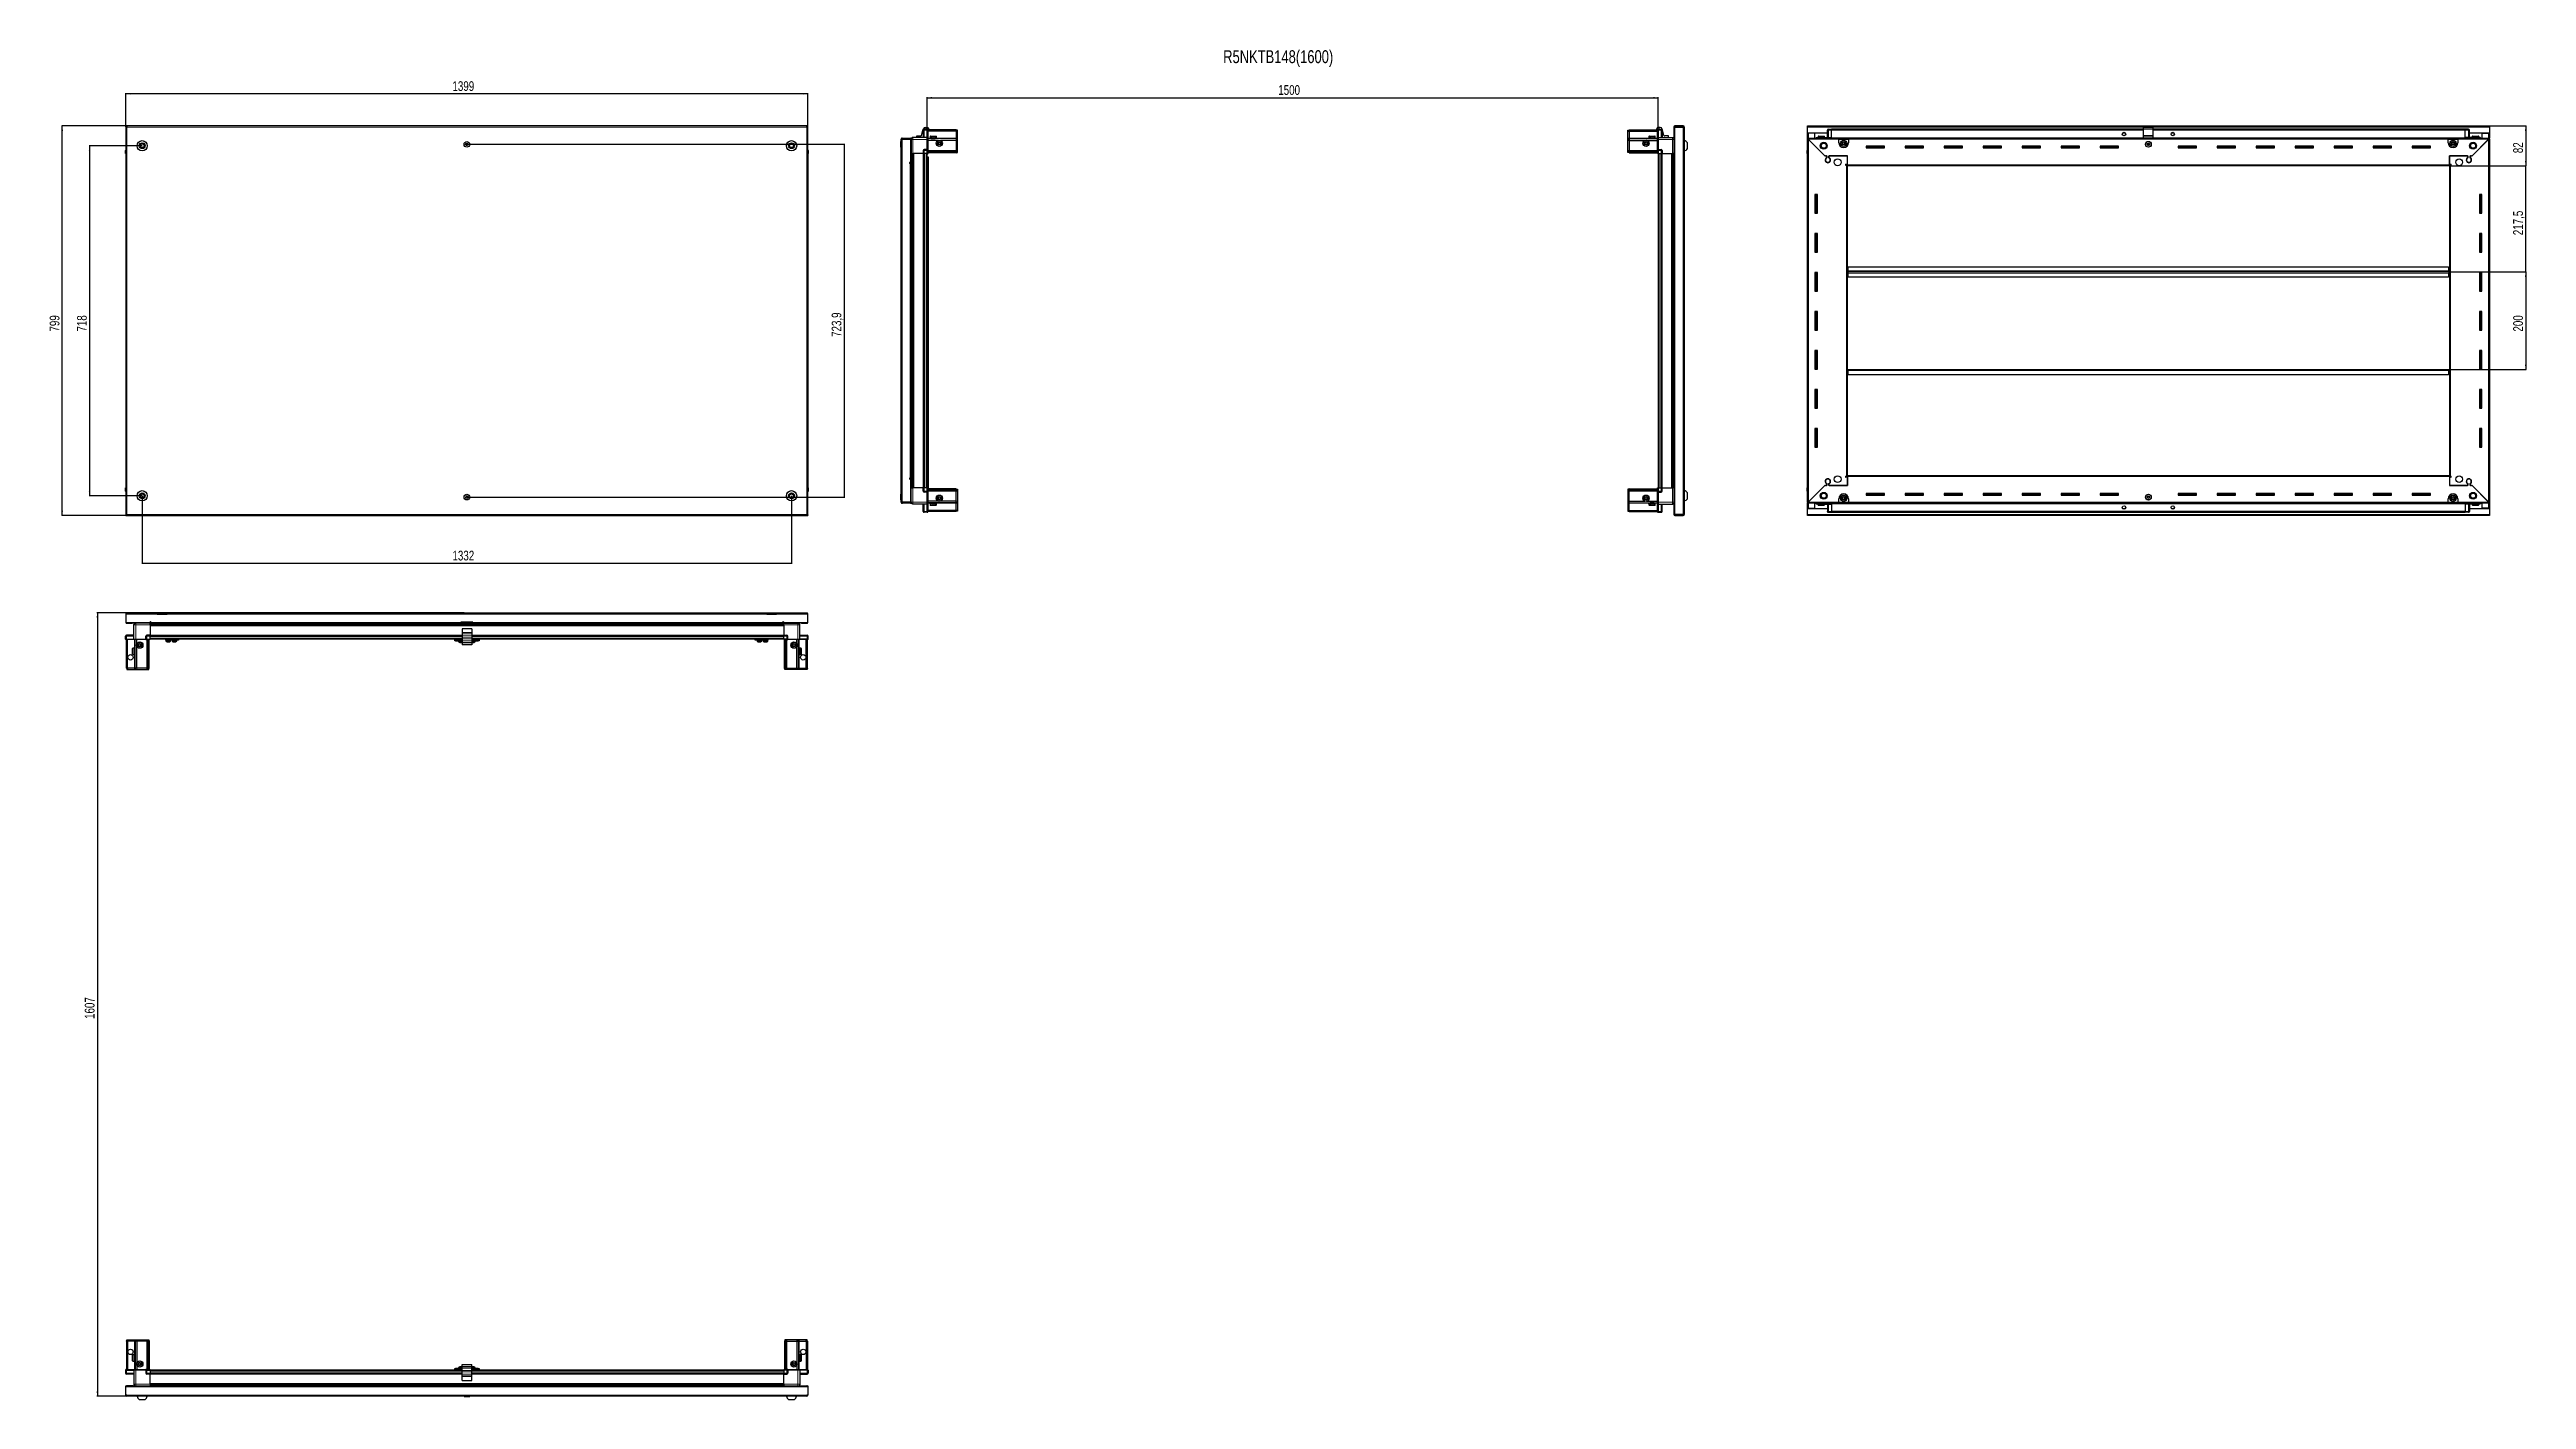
# Model space of a CAD drawing. Header units: millimetres. Extents: x 1256 to 6337, y -766 to 2003.
import ezdxf

# ---------------------------------------------------------------- set-up
doc = ezdxf.new("R2010")
doc.units = ezdxf.units.MM
doc.layers.add('FORMAT', color=7, linetype='Continuous')
doc.styles.add('SLDTEXTSTYLE0', font='TXT', dxfattribs={"width": 0.75})
doc.dimstyles.new('SLDDIMSTYLE0', dxfattribs={"dimtxt": 20, "dimasz": 10, "dimexe": 0, "dimexo": 0.0625, "dimgap": 5, "dimtad": 2, "dimdec": 1, "dimrnd": 1e-09, "dimzin": 12, "dimdsep": 46, "dimtxsty": 'SLDTEXTSTYLE0', "dimsah": 1, "dimcen": 0.09, "dimadec": 0, "dimazin": 3, "dimtfac": 1, "dimtofl": 0, "dimtmove": 0, "dimatfit": 3, "dimfxl": 0, "dimfrac": 2, "dimtolj": 1, "dimtzin": 12, "dimarcsym": 0})

msp = doc.modelspace()

# ---------------------------------------------------------------- texts
at = {"layer": 'FORMAT', "insert": (3663.93, 2002.01), "char_height": 26.4583, "attachment_point": 1, "style": 'SLDTEXTSTYLE0'}
msp.add_mtext('R5NKTB148(1600)', dxfattribs=at)

# ---------------------------------------------------------------- blocks, each defined once
blk = doc.blocks.new('_D')
at = {"layer": 'FORMAT'}
for p, q in [((1413, 1846.6), (1281.5, 1846.6)), ((1282.5, 1047.6), (1282.5, 1846.6)), ((1413, 1047.6), (1281.5, 1047.6))]:
    blk.add_line(p, q, dxfattribs=at)
for points in [[(1282.5, 1846.6), (1280.9, 1836.6), (1284, 1836.6)], [(1282.5, 1047.6), (1284, 1057.6), (1280.9, 1057.6)]]:
    blk.add_solid(points, dxfattribs=at)
at = {"layer": 'FORMAT', "insert": (1256.7, 1424.9), "char_height": 20, "attachment_point": 1, "rotation": 90, "style": 'SLDTEXTSTYLE0'}
blk.add_mtext('799', dxfattribs=at)
blk = doc.blocks.new('_D_1')
at = {"layer": 'FORMAT'}
for p, q in [((1413, 1846.6), (1413, 1913.6)), ((2812, 1912.6), (1413, 1912.6)), ((2812, 1846.6), (2812, 1913.6))]:
    blk.add_line(p, q, dxfattribs=at)
for points in [[(1413, 1912.6), (1423, 1911.1), (1423, 1914.1)], [(2812, 1912.6), (2802, 1914.1), (2802, 1911.1)]]:
    blk.add_solid(points, dxfattribs=at)
at = {"layer": 'FORMAT', "insert": (2082.9, 1938.4), "char_height": 20, "attachment_point": 1, "style": 'SLDTEXTSTYLE0'}
blk.add_mtext('1399', dxfattribs=at)
blk = doc.blocks.new('_D_2')
at = {"layer": 'FORMAT'}
for p, q in [((1446.5, 1088.1), (1446.5, 948.6)), ((2778.5, 1088.1), (2778.5, 948.6)), ((1446.5, 949.6), (2778.5, 949.6))]:
    blk.add_line(p, q, dxfattribs=at)
for points in [[(1446.5, 949.6), (1456.5, 948.1), (1456.5, 951.1)], [(2778.5, 949.6), (2768.5, 951.1), (2768.5, 948.1)]]:
    blk.add_solid(points, dxfattribs=at)
at = {"layer": 'FORMAT', "insert": (2082.9, 975.4), "char_height": 20, "attachment_point": 1, "style": 'SLDTEXTSTYLE0'}
blk.add_mtext('1332', dxfattribs=at)
blk = doc.blocks.new('_D_3')
at = {"layer": 'FORMAT'}
for p, q in [((2112.5, 1809.1), (2887.5, 1809.1)), ((2886.5, 1809.1), (2886.5, 1085.3)), ((2112.5, 1085.3), (2887.5, 1085.3))]:
    blk.add_line(p, q, dxfattribs=at)
for points in [[(2886.5, 1809.1), (2885, 1799.1), (2888, 1799.1)], [(2886.5, 1085.3), (2888, 1095.3), (2885, 1095.3)]]:
    blk.add_solid(points, dxfattribs=at)
at = {"layer": 'FORMAT', "insert": (2860.7, 1413.9), "char_height": 20, "attachment_point": 1, "rotation": 90, "style": 'SLDTEXTSTYLE0'}
blk.add_mtext('723,9', dxfattribs=at)
blk = doc.blocks.new('_D_4')
at = {"layer": 'FORMAT'}
for p, q in [((1446.5, 1806.1), (1337.5, 1806.1)), ((1338.5, 1806.1), (1338.5, 1088.1)), ((1446.5, 1088.1), (1337.5, 1088.1))]:
    blk.add_line(p, q, dxfattribs=at)
for points in [[(1338.5, 1806.1), (1336.9, 1796.1), (1340, 1796.1)], [(1338.5, 1088.1), (1340, 1098.1), (1336.9, 1098.1)]]:
    blk.add_solid(points, dxfattribs=at)
at = {"layer": 'FORMAT', "insert": (1312.7, 1424.9), "char_height": 20, "attachment_point": 1, "rotation": 90, "style": 'SLDTEXTSTYLE0'}
blk.add_mtext('718', dxfattribs=at)
blk = doc.blocks.new('_D_5')
at = {"layer": 'FORMAT'}
for p, q in [((3056.5, 1790.1), (3056.5, 1905.6)), ((3056.5, 1904.6), (4556.5, 1904.6)), ((4556.5, 1790.1), (4556.5, 1905.6))]:
    blk.add_line(p, q, dxfattribs=at)
for points in [[(3056.5, 1904.6), (3066.5, 1903.1), (3066.5, 1906.1)], [(4556.5, 1904.6), (4546.5, 1906.1), (4546.5, 1903.1)]]:
    blk.add_solid(points, dxfattribs=at)
at = {"layer": 'FORMAT', "insert": (3776.9, 1930.4), "char_height": 20, "attachment_point": 1, "style": 'SLDTEXTSTYLE0'}
blk.add_mtext('1500', dxfattribs=at)
blk = doc.blocks.new('_D_6')
at = {"layer": 'FORMAT'}
for p, q in [((6261.3, 1846.6), (6336.7, 1846.6)), ((6335.7, 1846.6), (6335.7, 1764.6)), ((6179.3, 1764.6), (6336.7, 1764.6))]:
    blk.add_line(p, q, dxfattribs=at)
for points in [[(6335.7, 1846.6), (6334.2, 1836.6), (6337.3, 1836.6)], [(6335.7, 1764.6), (6337.3, 1774.6), (6334.2, 1774.6)]]:
    blk.add_solid(points, dxfattribs=at)
at = {"layer": 'FORMAT', "insert": (6310, 1790.8), "char_height": 20, "attachment_point": 1, "rotation": 90, "style": 'SLDTEXTSTYLE0'}
blk.add_mtext('82', dxfattribs=at)
blk = doc.blocks.new('_D_7')
at = {"layer": 'FORMAT'}
for p, q in [((6179.3, 1764.6), (6336.7, 1764.6)), ((6335.7, 1547.1), (6335.7, 1764.6)), ((6178.3, 1547.1), (6336.7, 1547.1))]:
    blk.add_line(p, q, dxfattribs=at)
for points in [[(6335.7, 1764.6), (6334.2, 1754.6), (6337.3, 1754.6)], [(6335.7, 1547.1), (6337.3, 1557.1), (6334.2, 1557.1)]]:
    blk.add_solid(points, dxfattribs=at)
at = {"layer": 'FORMAT', "insert": (6310, 1622.6), "char_height": 20, "attachment_point": 1, "rotation": 90, "style": 'SLDTEXTSTYLE0'}
blk.add_mtext('217,5', dxfattribs=at)
blk = doc.blocks.new('_D_8')
at = {"layer": 'FORMAT'}
for p, q in [((6178.3, 1547.1), (6336.7, 1547.1)), ((6335.7, 1547.1), (6335.7, 1347.1)), ((6178.3, 1347.1), (6336.7, 1347.1))]:
    blk.add_line(p, q, dxfattribs=at)
for points in [[(6335.7, 1547.1), (6334.2, 1537.1), (6337.3, 1537.1)], [(6335.7, 1347.1), (6337.3, 1357.1), (6334.2, 1357.1)]]:
    blk.add_solid(points, dxfattribs=at)
at = {"layer": 'FORMAT', "insert": (6310, 1424.9), "char_height": 20, "attachment_point": 1, "rotation": 90, "style": 'SLDTEXTSTYLE0'}
blk.add_mtext('200', dxfattribs=at)
blk = doc.blocks.new('_D_9')
at = {"layer": 'FORMAT'}
for p, q in [((2106.7, 847.9), (1353.5, 847.9)), ((1354.5, 847.9), (1354.5, -759.1)), ((1415.1, -759.1), (1353.5, -759.1))]:
    blk.add_line(p, q, dxfattribs=at)
for points in [[(1354.5, 847.9), (1352.9, 837.9), (1356, 837.9)], [(1354.5, -759.1), (1356, -749.1), (1352.9, -749.1)]]:
    blk.add_solid(points, dxfattribs=at)
at = {"layer": 'FORMAT', "insert": (1328.7, 14.9), "char_height": 20, "attachment_point": 1, "rotation": 90, "style": 'SLDTEXTSTYLE0'}
blk.add_mtext('1607', dxfattribs=at)

# ---------------------------------------------------------------- dimensions: what is measured, and where the dimension line sits
at = {"layer": 'FORMAT'}
for base, p1, p2, picture, middle in [((1412.99, 1912.6), (2811.99, 1846.6), (1412.99, 1846.6), '_D_1', (2112.49, 1912.6)), ((2778.49, 949.6), (1446.49, 1088.1), (2778.49, 1088.1), '_D_2', (2112.49, 949.6))]:
    dim = msp.add_linear_dim(base=base, p1=p1, p2=p2, dimstyle='SLDDIMSTYLE0', dxfattribs=at)
    dim.commit()
    dim.dimension.update_dxf_attribs({"geometry": picture, "text_midpoint": middle, "dimtype": 160})
for base, p1, p2, angle, picture, middle in [((4556.46, 1904.6), (3056.46, 1790.1), (4556.46, 1790.1), 0, '_D_5', (3806.46, 1904.6)), ((1282.49, 1846.6), (1412.99, 1047.6), (1412.99, 1846.6), 90, '_D', (1282.49, 1447.1)), ((6335.75, 1764.6), (6261.25, 1846.6), (6179.25, 1764.6), 90, '_D_6', (6335.75, 1805.6)), ((1338.49, 1088.1), (1446.49, 1806.1), (1446.49, 1088.1), 90, '_D_4', (1338.49, 1447.1)), ((2886.48881076, 1085.25434732), (2112.48845386, 1809.10434732), (2112.48845386, 1085.25434732), 90, '_D_3', (2886.48881076, 1447.17934732)), ((6335.75, 1764.6), (6178.25, 1547.1), (6179.25, 1764.6), 90, '_D_7', (6335.75, 1655.85)), ((6335.75, 1347.1), (6178.25, 1547.1), (6178.25, 1347.1), 90, '_D_8', (6335.75, 1447.1)), ((1354.49, -759.07), (2106.7, 847.93), (1415.09, -759.07), 90, '_D_9', (1354.49, 44.43))]:
    dim = msp.add_linear_dim(base=base, p1=p1, p2=p2, angle=angle, dimstyle='SLDDIMSTYLE0', dxfattribs=at)
    dim.commit()
    dim.dimension.update_dxf_attribs({"geometry": picture, "text_midpoint": middle, "dimtype": 160})

# ---------------------------------------------------------------- linework, layer by layer
at = {"color": 7, "linetype": 'Continuous', "lineweight": 25}
for p, q in [((1412.99, 1845.1), (1412.99, 1846.6)), ((1415.09, 1846.6), (1412.99, 1846.6)), ((1412.99, 1845.1), (1415.09, 1845.1)), ((1412.99, 1845.1), (1412.99, 1844.5)), ((1412.99, 1844.5), (1412.99, 1049.7)), ((1412.99, 1844.5), (1415.09, 1844.5)), ((1415.09, 1846.6), (1415.09, 1844.5)), ((2809.89, 1846.6), (1415.09, 1846.6)), ((2809.89, 1844.5), (2809.89, 1846.6)), ((2811.99, 1846.6), (2809.89, 1846.6)), ((2809.89, 1845.1), (2811.99, 1845.1)), ((2809.89, 1844.5), (2811.99, 1844.5)), ((2811.99, 1845.1), (2811.99, 1846.6)), ((2811.99, 1844.5), (2811.99, 1845.1)), ((2811.99, 1049.7), (2811.99, 1844.5)), ((3044.83, 1827.19), (3048.6, 1840.34)), ((3048.61, 1838.1), (3048.61, 1823.1)), ((3056.61, 1840.1), (3050.61, 1840.1)), ((3052.93, 1843.6), (3056.15, 1843.6)), ((3056.61, 1840.1), (3056.95, 1840.1)), ((3056.61, 1840.1), (3056.61, 1838.1)), ((3056.61, 1823.3), (3056.61, 1838.1)), ((3056.61, 1823.3), (3056.61, 1838.1)), ((3057.81, 1839.6), (3056.95, 1840.1)), ((3057.81, 1838.1), (3057.81, 1839.6)), ((3116.11, 1838.6), (3057.81, 1838.6)), ((3057.81, 1838.1), (3057.81, 1823.3)), ((3116.11, 1836.1), (3057.81, 1836.1)), ((3060.48, 1840.34), (3060.98, 1838.6)), ((3116.11, 1838.6), (3116.11, 1836.1)), ((3119.11, 1837.8), (3116.11, 1838.6)), ((3116.11, 1836.1), (3116.11, 1821.6)), ((3119.11, 1835.95), (3116.11, 1836.1)), ((3119.11, 1835.95), (3119.11, 1837.8)), ((3119.11, 1821.6), (3119.11, 1835.95)), ((4493.81, 1837.8), (4496.81, 1838.6)), ((4493.81, 1835.95), (4493.81, 1837.8)), ((4493.81, 1835.95), (4496.81, 1836.1)), ((4493.81, 1821.6), (4493.81, 1835.95)), ((4496.81, 1838.6), (4496.81, 1836.1)), ((4496.81, 1838.6), (4555.11, 1838.6)), ((4496.81, 1836.1), (4496.81, 1821.6)), ((4496.81, 1836.1), (4555.11, 1836.1)), ((4552.44, 1840.34), (4551.95, 1838.6)), ((4555.98, 1840.1), (4555.11, 1839.6)), ((4555.11, 1839.6), (4555.11, 1838.1)), ((4555.11, 1823.3), (4555.11, 1838.1)), ((4556.31, 1840.1), (4555.98, 1840.1)), ((4556.31, 1838.1), (4556.31, 1840.1)), ((4556.31, 1840.1), (4562.31, 1840.1)), ((4556.31, 1838.1), (4556.31, 1823.3)), ((4560, 1843.6), (4556.77, 1843.6)), ((4564.31, 1838.1), (4564.31, 1823.1)), ((4568.09, 1827.19), (4564.32, 1840.34)), ((4588.21, 1831.6), (4588.21, 1062.6)), ((4588.21, 1831.6), (4590.31, 1831.6)), ((4588.31, 1844.5), (4588.31, 1832.1)), ((4588.31, 1832.1), (4589.81, 1832.1)), ((4589.81, 1844.5), (4589.81, 1832.1)), ((4590.31, 1831.6), (4590.31, 1844.5)), ((4590.31, 1844.5), (4607.71, 1844.5)), ((4607.71, 1846.6), (4590.41, 1846.6)), ((4607.71, 1845.1), (4590.41, 1845.1)), ((4607.71, 1845.1), (4607.71, 1846.6)), ((4607.71, 1844.5), (4609.81, 1844.5)), ((4609.81, 1844.5), (4609.81, 1049.7)), ((4862.25, 1844.5), (4862.25, 1846.6)), ((4862.25, 1846.6), (6261.25, 1846.6)), ((4862.25, 1832.1), (4862.25, 1844.5)), ((4903.25, 1832.1), (4862.25, 1832.1)), ((4862.25, 1831.6), (4862.25, 1832.1)), ((4862.25, 1821.35), (4862.25, 1831.6)), ((4862.25, 1831.6), (4864.35, 1831.6)), ((4863.75, 1831.6), (4863.75, 1832.1)), ((4877.25, 1831.6), (4864.35, 1831.6)), ((4877.25, 1821.35), (4877.25, 1831.6)), ((4903.25, 1823.1), (4903.25, 1838.1)), ((4903.93, 1839.6), (4903.93, 1839.6)), ((4905.25, 1840.1), (4911.75, 1840.1)), ((4905.25, 1840.1), (4911.75, 1840.1)), ((4911.75, 1840.1), (4911.75, 1840.1)), ((4911.75, 1840.1), (4911.75, 1840.1)), ((4911.75, 1840.1), (4911.75, 1838.1)), ((5551.75, 1839.95), (4911.75, 1839.95)), ((4911.75, 1823.1), (4911.75, 1838.1)), ((5514.62, 1832.1), (5508.88, 1832.1)), ((5551.75, 1843.6), (5571.75, 1843.6)), ((5551.75, 1840.34), (5551.75, 1843.6)), ((5551.75, 1827.19), (5551.75, 1840.34)), ((5571.75, 1840.34), (5571.75, 1843.6)), ((5571.75, 1827.19), (5571.75, 1840.34)), ((6211.75, 1839.95), (5571.75, 1839.95)), ((5614.62, 1832.1), (5608.88, 1832.1)), ((6211.75, 1840.1), (6211.75, 1840.1)), ((6218.25, 1840.1), (6211.75, 1840.1)), ((6218.25, 1840.1), (6211.75, 1840.1)), ((6211.75, 1840.1), (6211.75, 1838.1)), ((6211.75, 1823.1), (6211.75, 1838.1)), ((6220.25, 1838.1), (6220.25, 1838.1)), ((6220.25, 1823.1), (6220.25, 1838.1)), ((6261.25, 1832.1), (6220.25, 1832.1)), ((6246.25, 1831.6), (6259.15, 1831.6)), ((6246.25, 1821.35), (6246.25, 1831.6)), ((6259.15, 1831.6), (6261.25, 1831.6)), ((6259.75, 1831.6), (6259.75, 1832.1)), ((6261.25, 1846.6), (6261.25, 1844.5)), ((6261.25, 1844.5), (6261.25, 1832.1)), ((6261.25, 1831.6), (6261.25, 1832.1)), ((6261.25, 1831.6), (6261.25, 1821.35)), ((1412.49, 1796.6), (1412.49, 1790.1)), ((1412.49, 1790.1), (1412.49, 1796.6)), ((1412.49, 1790.1), (1412.49, 1790.1)), ((1412.99, 1790.1), (1412.49, 1790.1)), ((1412.64, 1790.1), (1412.64, 1104.1)), ((2811.99, 1797.93), (2811.99, 1797.93)), ((2811.99, 1790.1), (2812.49, 1790.1)), ((2812.34, 1104.1), (2812.34, 1790.1)), ((2812.49, 1796.6), (2812.49, 1790.1)), ((2812.49, 1790.1), (2812.49, 1796.6)), ((2812.49, 1790.1), (2812.49, 1790.1)), ((2812.49, 1790.1), (2812.49, 1790.1)), ((3003.11, 1814.74), (3002.81, 1814.74)), ((3002.81, 1803.17), (3002.81, 1814.74)), ((3002.81, 1803.17), (3003.11, 1803.17)), ((3004.61, 1819.25), (3003.11, 1819.25)), ((3003.11, 1818.75), (3003.11, 1819.25)), ((3003.11, 1075.45), (3003.11, 1818.75)), ((3005.21, 1819.85), (3005.21, 1821.35)), ((3005.21, 1821.35), (3006.11, 1821.35)), ((3005.21, 1819.85), (3006.11, 1819.85)), ((3005.21, 1819.35), (3022.61, 1819.35)), ((3006.11, 1819.85), (3006.11, 1821.35)), ((3006.11, 1821.35), (3022.61, 1821.35)), ((3006.11, 1819.85), (3022.61, 1819.85)), ((3022.61, 1819.85), (3022.61, 1821.35)), ((3024.11, 1819.35), (3022.61, 1819.35)), ((3022.61, 1819.35), (3022.61, 1771.85)), ((3022.61, 1792.85), (3024.11, 1792.85)), ((3024.11, 1790.1), (3022.61, 1790.1)), ((3024.11, 1819.1), (3024.11, 1790.1)), ((3024.76, 1104.1), (3024.76, 1790.1)), ((3026.55, 1790.1), (3026.55, 1104.1)), ((3026.59, 1790.1), (3026.59, 1104.1)), ((3056.61, 1823.1), (3027.61, 1823.1)), ((3048.61, 1790.1), (3027.61, 1790.1)), ((3035.66, 1823.1), (3035.66, 1826.1)), ((3035.66, 1826.1), (3043.39, 1826.1)), ((3048.61, 1796.6), (3048.61, 1790.1)), ((3048.61, 1790.1), (3050.61, 1790.1)), ((3049.26, 1104.1), (3049.26, 1790.1)), ((3056.61, 1798.6), (3050.61, 1798.6)), ((3056.61, 1790.1), (3050.61, 1790.1)), ((3056.46, 1104.1), (3056.46, 1790.1)), ((3056.46, 1783.1), (3058.96, 1783.1)), ((3056.61, 1823.1), (3056.61, 1823.3)), ((3056.61, 1823.1), (3057.81, 1823.1)), ((3056.61, 1819.1), (3056.61, 1823.1)), ((3056.61, 1798.8), (3056.61, 1819.1)), ((3056.61, 1798.6), (3056.61, 1798.8)), ((3056.61, 1798.6), (3056.61, 1796.6)), ((3056.61, 1798.6), (3057.81, 1798.6)), ((3056.61, 1790.1), (3056.61, 1796.6)), ((3056.61, 1790.1), (3056.61, 1796.6)), ((3056.61, 1790.1), (3056.95, 1790.1)), ((3056.61, 1790.1), (3056.61, 1790.1)), ((3056.95, 1790.1), (3056.95, 1796.6)), ((3057.81, 1790.1), (3056.95, 1790.1)), ((3056.95, 1790.1), (3056.95, 1790.1)), ((3057.81, 1823.3), (3057.81, 1823.1)), ((3057.81, 1823.1), (3057.81, 1819.1)), ((3116.11, 1820.6), (3057.81, 1820.6)), ((3057.81, 1819.1), (3057.81, 1798.8)), ((3079.11, 1817.1), (3057.81, 1817.1)), ((3057.81, 1798.8), (3057.81, 1798.6)), ((3057.81, 1797.93), (3057.81, 1798.6)), ((3057.81, 1797.93), (3057.81, 1790.1)), ((3116.11, 1795.6), (3057.81, 1795.6)), ((3116.11, 1794.6), (3057.81, 1794.6)), ((3116.11, 1793.1), (3057.81, 1793.1)), ((3116.11, 1791.6), (3057.81, 1791.6)), ((3058.96, 1783.1), (3058.96, 1109.6)), ((3062.61, 1825), (3062.61, 1822.6)), ((3062.61, 1822.6), (3062.61, 1822.1)), ((3062.61, 1822.1), (3062.75, 1822.1)), ((3062.94, 1822.6), (3062.75, 1822.6)), ((3062.75, 1822.6), (3062.75, 1822.1)), ((3062.75, 1822.1), (3062.94, 1822.1)), ((3062.94, 1822.6), (3062.94, 1822.1)), ((3062.94, 1822.1), (3063.46, 1822.1)), ((3063.41, 1825.8), (3070.58, 1825.8)), ((3063.86, 1822.6), (3063.46, 1822.6)), ((3063.46, 1822.6), (3063.46, 1822.1)), ((3063.46, 1822.1), (3063.86, 1822.1)), ((3063.86, 1822.6), (3063.86, 1822.1)), ((3063.86, 1822.1), (3064.73, 1822.1)), ((3064.71, 1822.1), (3064.71, 1822)), ((3064.71, 1822), (3073.51, 1822)), ((3065.31, 1822.6), (3064.73, 1822.6)), ((3064.73, 1822.6), (3064.73, 1822.1)), ((3064.73, 1822.1), (3065.31, 1822.1)), ((3065.11, 1821.6), (3065.8, 1821.12)), ((3065.11, 1821.6), (3070.14, 1821.6)), ((3065.8, 1821.12), (3065.11, 1820.64)), ((3065.11, 1820.64), (3065.11, 1820.6)), ((3065.11, 1820.64), (3070.14, 1820.64)), ((3065.31, 1822.6), (3065.31, 1822.1)), ((3065.31, 1822.1), (3066.43, 1822.1)), ((3065.8, 1821.12), (3069.96, 1821.12)), ((3067.12, 1822.6), (3066.43, 1822.6)), ((3066.43, 1822.6), (3066.43, 1822.1)), ((3066.43, 1822.1), (3067.12, 1822.1)), ((3067.12, 1822.6), (3067.12, 1822.1)), ((3067.12, 1822.1), (3068.39, 1822.1)), ((3069.13, 1822.6), (3068.39, 1822.6)), ((3068.39, 1822.6), (3068.39, 1822.1)), ((3068.39, 1822.1), (3068.63, 1822.1)), ((3068.63, 1822.6), (3068.63, 1822.1)), ((3069.12, 1822.6), (3069.12, 1822.1)), ((3069.12, 1822.1), (3069.13, 1822.1)), ((3069.13, 1822.6), (3069.13, 1822.1)), ((3069.13, 1822.1), (3070.43, 1822.1)), ((3069.96, 1821.12), (3072.42, 1821.12)), ((3070.14, 1821.6), (3073.11, 1821.6)), ((3070.14, 1820.64), (3073.11, 1820.64)), ((3071.14, 1822.6), (3070.43, 1822.6)), ((3070.43, 1822.6), (3070.43, 1822.1)), ((3070.48, 1822.6), (3070.48, 1822.1)), ((3070.48, 1822.1), (3071.14, 1822.1)), ((3070.58, 1825.8), (3074.81, 1825.8)), ((3071.14, 1822.6), (3071.14, 1822.1)), ((3071.14, 1822.1), (3072.33, 1822.1)), ((3072.95, 1822.6), (3072.33, 1822.6)), ((3072.33, 1822.6), (3072.33, 1822.1)), ((3072.33, 1822.1), (3072.95, 1822.1)), ((3072.42, 1821.12), (3073.11, 1821.6)), ((3073.11, 1820.64), (3072.42, 1821.12)), ((3072.95, 1822.6), (3072.95, 1822.1)), ((3072.95, 1822.1), (3073.92, 1822.1)), ((3073.11, 1820.6), (3073.11, 1820.64)), ((3073.51, 1822), (3073.51, 1822.1)), ((3074.38, 1822.6), (3073.92, 1822.6)), ((3073.92, 1822.6), (3073.92, 1822.1)), ((3073.92, 1822.1), (3074.38, 1822.1)), ((3074.38, 1822.6), (3074.38, 1822.1)), ((3074.38, 1822.1), (3075.03, 1822.1)), ((3075.3, 1822.6), (3075.03, 1822.6)), ((3075.03, 1822.6), (3075.03, 1822.1)), ((3075.03, 1822.1), (3075.3, 1822.1)), ((3075.3, 1822.6), (3075.3, 1822.1)), ((3075.3, 1822.1), (3075.57, 1822.1)), ((3075.61, 1822.6), (3075.57, 1822.6)), ((3075.57, 1822.6), (3075.57, 1822.1)), ((3075.57, 1822.1), (3075.61, 1822.1)), ((3075.61, 1822.6), (3075.61, 1825)), ((3075.61, 1822.6), (3075.61, 1822.1)), ((3116.11, 1817.1), (3084.11, 1817.1)), ((3116.11, 1821.6), (3116.11, 1820.6)), ((3116.11, 1820.6), (3116.11, 1817.1)), ((3119.11, 1819.8), (3116.11, 1820.6)), ((3116.11, 1817.1), (3116.11, 1796.6)), ((3116.11, 1817.1), (3119.11, 1816.77)), ((3116.11, 1796.6), (3116.11, 1795.6)), ((3116.11, 1795.6), (3116.11, 1794.6)), ((3116.11, 1795.6), (3119.11, 1794.8)), ((3116.11, 1794.6), (3116.11, 1793.1)), ((3116.11, 1794.6), (3119.11, 1794.06)), ((3116.11, 1793.1), (3119.11, 1793.56)), ((3116.11, 1793.1), (3116.11, 1791.6)), ((3116.11, 1791.6), (3119.11, 1792.41)), ((3119.11, 1819.8), (3119.11, 1821.6)), ((3119.11, 1816.77), (3119.11, 1819.8)), ((3119.11, 1796.6), (3119.11, 1816.77)), ((3119.11, 1794.8), (3119.11, 1796.6)), ((3119.11, 1794.06), (3119.11, 1794.8)), ((3119.11, 1793.56), (3119.11, 1794.06)), ((3119.11, 1792.41), (3119.11, 1793.56)), ((4493.81, 1819.8), (4493.81, 1821.6)), ((4493.81, 1819.8), (4496.81, 1820.6)), ((4493.81, 1816.77), (4493.81, 1819.8)), ((4496.81, 1817.1), (4493.81, 1816.77)), ((4493.81, 1796.6), (4493.81, 1816.77)), ((4493.81, 1794.8), (4493.81, 1796.6)), ((4496.81, 1795.6), (4493.81, 1794.8)), ((4493.81, 1794.06), (4493.81, 1794.8)), ((4496.81, 1794.6), (4493.81, 1794.06)), ((4493.81, 1793.56), (4493.81, 1794.06)), ((4496.81, 1793.1), (4493.81, 1793.56)), ((4493.81, 1792.41), (4493.81, 1793.56)), ((4496.81, 1791.6), (4493.81, 1792.41)), ((4496.81, 1821.6), (4496.81, 1820.6)), ((4496.81, 1820.6), (4496.81, 1817.1)), ((4496.81, 1820.6), (4555.11, 1820.6)), ((4496.81, 1817.1), (4496.81, 1796.6)), ((4496.81, 1817.1), (4528.81, 1817.1)), ((4496.81, 1796.6), (4496.81, 1795.6)), ((4496.81, 1795.6), (4496.81, 1794.6)), ((4496.81, 1795.6), (4555.11, 1795.6)), ((4496.81, 1794.6), (4496.81, 1793.1)), ((4496.81, 1794.6), (4555.11, 1794.6)), ((4496.81, 1793.1), (4496.81, 1791.6)), ((4496.81, 1793.1), (4555.11, 1793.1)), ((4496.81, 1791.6), (4555.11, 1791.6)), ((4533.81, 1817.1), (4555.11, 1817.1)), ((4537.31, 1825), (4537.31, 1822.1)), ((4537.31, 1822.1), (4537.35, 1822.1)), ((4537.47, 1822.6), (4537.35, 1822.6)), ((4537.35, 1822.6), (4537.35, 1822.1)), ((4537.35, 1822.1), (4537.47, 1822.1)), ((4537.47, 1822.6), (4537.47, 1822.1)), ((4537.47, 1822.1), (4537.88, 1822.1)), ((4538.22, 1822.6), (4537.88, 1822.6)), ((4537.88, 1822.6), (4537.88, 1822.1)), ((4537.88, 1822.1), (4538.22, 1822.1)), ((4538.11, 1825.8), (4549.51, 1825.8)), ((4538.22, 1822.6), (4538.22, 1822.1)), ((4538.22, 1822.1), (4538.99, 1822.1)), ((4539.52, 1822.6), (4538.99, 1822.6)), ((4538.99, 1822.6), (4538.99, 1822.1)), ((4538.99, 1822.1), (4539.52, 1822.1)), ((4539.41, 1822.1), (4539.41, 1822)), ((4539.41, 1822), (4548.21, 1822)), ((4539.52, 1822.6), (4539.52, 1822.1)), ((4539.52, 1822.1), (4540.57, 1822.1)), ((4539.81, 1821.6), (4540.5, 1821.12)), ((4539.81, 1821.6), (4547.81, 1821.6)), ((4540.5, 1821.12), (4539.81, 1820.64)), ((4539.81, 1820.64), (4539.81, 1820.6)), ((4539.81, 1820.64), (4547.81, 1820.64)), ((4540.5, 1821.12), (4547.12, 1821.12)), ((4541.23, 1822.6), (4540.57, 1822.6)), ((4540.57, 1822.6), (4540.57, 1822.1)), ((4540.57, 1822.1), (4541.23, 1822.1)), ((4541.23, 1822.6), (4541.23, 1822.1)), ((4541.23, 1822.1), (4542.47, 1822.1)), ((4543.2, 1822.6), (4542.47, 1822.6)), ((4542.47, 1822.6), (4542.47, 1822.1)), ((4542.47, 1822.1), (4542.91, 1822.1)), ((4542.91, 1822.6), (4542.91, 1822.1)), ((4543.2, 1822.6), (4543.2, 1822.1)), ((4543.2, 1822.1), (4544.5, 1822.1)), ((4545.23, 1822.6), (4544.5, 1822.6)), ((4544.5, 1822.6), (4544.5, 1822.1)), ((4544.77, 1822.6), (4544.77, 1822.1)), ((4544.77, 1822.1), (4545.23, 1822.1)), ((4545.23, 1822.6), (4545.23, 1822.1)), ((4545.23, 1822.1), (4546.47, 1822.1)), ((4547.12, 1822.6), (4546.47, 1822.6)), ((4546.47, 1822.6), (4546.47, 1822.1)), ((4546.47, 1822.1), (4547.12, 1822.1)), ((4547.12, 1822.6), (4547.12, 1822.1)), ((4547.12, 1822.1), (4548.17, 1822.1)), ((4547.12, 1821.12), (4547.81, 1821.6)), ((4547.81, 1820.64), (4547.12, 1821.12)), ((4547.81, 1820.6), (4547.81, 1820.64)), ((4548.69, 1822.6), (4548.17, 1822.6)), ((4548.17, 1822.6), (4548.17, 1822.1)), ((4548.17, 1822.1), (4548.69, 1822.1)), ((4548.21, 1822), (4548.21, 1822.1)), ((4548.69, 1822.6), (4548.69, 1822.1)), ((4548.69, 1822.1), (4549.45, 1822.1)), ((4549.78, 1822.6), (4549.45, 1822.6)), ((4549.45, 1822.6), (4549.45, 1822.1)), ((4549.45, 1822.1), (4549.78, 1822.1)), ((4549.78, 1822.6), (4549.78, 1822.1)), ((4549.78, 1822.1), (4550.17, 1822.1)), ((4550.28, 1822.6), (4550.17, 1822.6)), ((4550.17, 1822.6), (4550.17, 1822.1)), ((4550.17, 1822.1), (4550.28, 1822.1)), ((4550.28, 1822.6), (4550.28, 1822.1)), ((4550.28, 1822.1), (4550.31, 1822.1)), ((4550.31, 1822.1), (4550.31, 1825)), ((4555.11, 1823.1), (4555.11, 1823.3)), ((4556.31, 1823.1), (4555.11, 1823.1)), ((4555.11, 1819.1), (4555.11, 1823.1)), ((4555.11, 1798.8), (4555.11, 1819.1)), ((4555.11, 1798.6), (4555.11, 1798.8)), ((4556.31, 1798.6), (4555.11, 1798.6)), ((4555.11, 1798.6), (4555.11, 1797.93)), ((4555.11, 1790.1), (4555.11, 1797.93)), ((4555.98, 1790.1), (4555.11, 1790.1)), ((4555.98, 1796.6), (4555.98, 1790.1)), ((4556.31, 1790.1), (4555.98, 1790.1)), ((4556.31, 1823.3), (4556.31, 1823.1)), ((4556.31, 1823.1), (4556.31, 1819.1)), ((4556.31, 1823.1), (4585.31, 1823.1)), ((4556.31, 1819.1), (4556.31, 1798.8)), ((4556.31, 1798.8), (4556.31, 1798.6)), ((4556.31, 1796.6), (4556.31, 1798.6)), ((4556.31, 1796.6), (4556.31, 1798.6)), ((4556.31, 1798.6), (4562.31, 1798.6)), ((4556.31, 1796.6), (4556.31, 1790.1)), ((4556.31, 1790.1), (4562.31, 1790.1)), ((4556.46, 1790.1), (4556.46, 1104.1)), ((4564.31, 1790.1), (4562.31, 1790.1)), ((4563.66, 1790.1), (4563.66, 1104.1)), ((4564.31, 1796.6), (4564.31, 1790.1)), ((4564.31, 1790.1), (4585.31, 1790.1)), ((4577.26, 1826.1), (4569.53, 1826.1)), ((4577.26, 1823.1), (4577.26, 1826.1)), ((4586.33, 1104.1), (4586.33, 1790.1)), ((4586.37, 1104.1), (4586.37, 1790.1)), ((4588.16, 1790.1), (4588.16, 1104.1)), ((4616.41, 1800.1), (4616.41, 1812.1)), ((4861.75, 1796.6), (4861.75, 1790.1)), ((4861.75, 1790.1), (4861.75, 1796.6)), ((4861.75, 1790.1), (4861.75, 1790.1)), ((4862.25, 1790.1), (4861.75, 1790.1)), ((4861.9, 1790.1), (4861.9, 1104.1)), ((4862.25, 1819.85), (4862.25, 1821.35)), ((4862.25, 1821.35), (4863.25, 1821.35)), ((4862.25, 1819.35), (4862.25, 1819.85)), ((4862.25, 1819.85), (4863.25, 1819.85)), ((4862.25, 1074.85), (4862.25, 1819.35)), ((4863.75, 1819.35), (4862.25, 1819.35)), ((4863.25, 1819.85), (4863.25, 1821.35)), ((4863.25, 1821.35), (4926.75, 1821.35)), ((4863.85, 1819.25), (4897.75, 1785.35)), ((4898.45, 1784.65), (4864.35, 1818.75)), ((4882.75, 1823.1), (4911.75, 1823.1)), ((4884.25, 1825), (4884.25, 1823.1)), ((4885.05, 1825.8), (4896.45, 1825.8)), ((4897.25, 1823.1), (4897.25, 1825)), ((4897.75, 1785.35), (4901.95, 1785.35)), ((4899.15, 1785.35), (4898.45, 1784.65)), ((4901.25, 1785.35), (4899.15, 1785.35)), ((4901.25, 1785.35), (4901.25, 1781.46)), ((4901.95, 1785.35), (4901.95, 1781.07)), ((4906.55, 1785.35), (4944.25, 1785.35)), ((4906.55, 1781.07), (4906.55, 1785.35)), ((4907.25, 1781.46), (4907.25, 1785.35)), ((4944.25, 1785.35), (4907.25, 1785.35)), ((4911.67, 1821.35), (4911.75, 1823.07)), ((4911.75, 1823.1), (4911.75, 1822.6)), ((4911.75, 1821.95), (6211.75, 1821.95)), ((4926.75, 1819.25), (4926.75, 1821.35)), ((4926.75, 1821.35), (4946.75, 1821.35)), ((4926.75, 1819.85), (4946.75, 1819.85)), ((4926.75, 1812.35), (4926.75, 1819.25)), ((4944.25, 1766.7), (4944.25, 1785.35)), ((4944.25, 1768.1), (4944.25, 1785.35)), ((4946.75, 1821.35), (4946.75, 1819.25)), ((4946.75, 1821.35), (6176.75, 1821.35)), ((4946.75, 1819.25), (4946.75, 1812.35)), ((5020.75, 1805.1), (4982.75, 1805.1)), ((4982.75, 1805.1), (4982.75, 1801.6)), ((5020.75, 1802.35), (4982.75, 1802.35)), ((4982.75, 1801.6), (5020.75, 1801.6)), ((5020.75, 1801.6), (5020.75, 1805.1)), ((5100.75, 1805.1), (5062.75, 1805.1)), ((5062.75, 1805.1), (5062.75, 1801.6)), ((5100.75, 1802.35), (5062.75, 1802.35)), ((5062.75, 1801.6), (5100.75, 1801.6)), ((5100.75, 1801.6), (5100.75, 1805.1)), ((5180.75, 1805.1), (5142.75, 1805.1)), ((5142.75, 1805.1), (5142.75, 1801.6)), ((5180.75, 1802.35), (5142.75, 1802.35)), ((5142.75, 1801.6), (5180.75, 1801.6)), ((5180.75, 1801.6), (5180.75, 1805.1)), ((5260.75, 1805.1), (5222.75, 1805.1)), ((5222.75, 1805.1), (5222.75, 1801.6)), ((5260.75, 1802.35), (5222.75, 1802.35)), ((5222.75, 1801.6), (5260.75, 1801.6)), ((5260.75, 1801.6), (5260.75, 1805.1)), ((5340.75, 1805.1), (5302.75, 1805.1)), ((5302.75, 1805.1), (5302.75, 1801.6)), ((5340.75, 1802.35), (5302.75, 1802.35)), ((5302.75, 1801.6), (5340.75, 1801.6)), ((5340.75, 1801.6), (5340.75, 1805.1)), ((5420.75, 1805.1), (5382.75, 1805.1)), ((5382.75, 1805.1), (5382.75, 1801.6)), ((5420.75, 1802.35), (5382.75, 1802.35)), ((5382.75, 1801.6), (5420.75, 1801.6)), ((5420.75, 1801.6), (5420.75, 1805.1)), ((5500.75, 1805.1), (5462.75, 1805.1)), ((5462.75, 1805.1), (5462.75, 1801.6)), ((5500.75, 1802.35), (5462.75, 1802.35)), ((5462.75, 1801.6), (5500.75, 1801.6)), ((5500.75, 1801.6), (5500.75, 1805.1)), ((5551.75, 1826.1), (5551.75, 1827.19)), ((5551.75, 1826.1), (5571.75, 1826.1)), ((5551.75, 1822.6), (5551.75, 1826.1)), ((5551.75, 1822.6), (5571.75, 1822.6)), ((5555.75, 1822.6), (5555.75, 1821.95)), ((5558.25, 1821.95), (5558.25, 1822.6)), ((5565.25, 1821.95), (5565.25, 1822.6)), ((5567.75, 1821.95), (5567.75, 1822.6)), ((5571.75, 1826.1), (5571.75, 1827.19)), ((5571.75, 1822.6), (5571.75, 1826.1)), ((5660.75, 1805.1), (5622.75, 1805.1)), ((5622.75, 1805.1), (5622.75, 1801.6)), ((5660.75, 1802.35), (5622.75, 1802.35)), ((5622.75, 1801.6), (5660.75, 1801.6)), ((5660.75, 1801.6), (5660.75, 1805.1)), ((5740.75, 1805.1), (5702.75, 1805.1)), ((5702.75, 1805.1), (5702.75, 1801.6)), ((5740.75, 1802.35), (5702.75, 1802.35)), ((5702.75, 1801.6), (5740.75, 1801.6)), ((5740.75, 1801.6), (5740.75, 1805.1)), ((5820.75, 1805.1), (5782.75, 1805.1)), ((5782.75, 1805.1), (5782.75, 1801.6)), ((5820.75, 1802.35), (5782.75, 1802.35)), ((5782.75, 1801.6), (5820.75, 1801.6)), ((5820.75, 1801.6), (5820.75, 1805.1)), ((5900.75, 1805.1), (5862.75, 1805.1)), ((5862.75, 1805.1), (5862.75, 1801.6)), ((5900.75, 1802.35), (5862.75, 1802.35)), ((5862.75, 1801.6), (5900.75, 1801.6)), ((5900.75, 1801.6), (5900.75, 1805.1)), ((5980.75, 1805.1), (5942.75, 1805.1)), ((5942.75, 1805.1), (5942.75, 1801.6)), ((5980.75, 1802.35), (5942.75, 1802.35)), ((5942.75, 1801.6), (5980.75, 1801.6)), ((5980.75, 1801.6), (5980.75, 1805.1)), ((6060.75, 1805.1), (6022.75, 1805.1)), ((6022.75, 1805.1), (6022.75, 1801.6)), ((6060.75, 1802.35), (6022.75, 1802.35)), ((6022.75, 1801.6), (6060.75, 1801.6)), ((6060.75, 1801.6), (6060.75, 1805.1)), ((6140.75, 1805.1), (6102.75, 1805.1)), ((6102.75, 1805.1), (6102.75, 1801.6)), ((6140.75, 1802.35), (6102.75, 1802.35)), ((6102.75, 1801.6), (6140.75, 1801.6)), ((6140.75, 1801.6), (6140.75, 1805.1)), ((6176.75, 1819.25), (6176.75, 1821.35)), ((6176.75, 1821.35), (6196.75, 1821.35)), ((6176.75, 1819.85), (6196.75, 1819.85)), ((6176.75, 1812.35), (6176.75, 1819.25)), ((6179.25, 1785.35), (6216.95, 1785.35)), ((6179.25, 1766.7), (6179.25, 1785.35)), ((6179.25, 1785.35), (6179.25, 1768.1)), ((6216.25, 1785.35), (6179.25, 1785.35)), ((6196.75, 1821.35), (6260.25, 1821.35)), ((6196.75, 1821.35), (6196.75, 1819.25)), ((6196.75, 1819.25), (6196.75, 1812.35)), ((6211.75, 1823.1), (6211.75, 1822.6)), ((6240.75, 1823.1), (6211.75, 1823.1)), ((6211.75, 1823.07), (6211.82, 1821.35)), ((6216.25, 1785.35), (6216.25, 1781.46)), ((6216.95, 1785.35), (6216.95, 1781.07)), ((6221.55, 1785.35), (6225.75, 1785.35)), ((6221.55, 1781.07), (6221.55, 1785.35)), ((6224.35, 1785.35), (6222.25, 1785.35)), ((6222.25, 1781.46), (6222.25, 1785.35)), ((6225.05, 1784.65), (6224.35, 1785.35)), ((6259.15, 1818.75), (6225.05, 1784.65)), ((6225.75, 1785.35), (6259.65, 1819.25)), ((6226.25, 1825), (6226.25, 1823.1)), ((6227.05, 1825.8), (6238.45, 1825.8)), ((6239.25, 1823.1), (6239.25, 1825)), ((6259.75, 1819.35), (6261.25, 1819.35)), ((6260.25, 1819.85), (6260.25, 1821.35)), ((6260.25, 1821.35), (6261.25, 1821.35)), ((6260.25, 1819.85), (6261.25, 1819.85)), ((6261.25, 1819.85), (6261.25, 1821.35)), ((6261.25, 1819.85), (6261.25, 1819.35)), ((6261.25, 1819.35), (6261.25, 1074.85)), ((6261.25, 1797.93), (6261.25, 1797.93)), ((6261.25, 1790.1), (6261.75, 1790.1)), ((6261.6, 1104.1), (6261.6, 1790.1)), ((6261.75, 1796.6), (6261.75, 1790.1)), ((6261.75, 1790.1), (6261.75, 1796.6)), ((6261.75, 1790.1), (6261.75, 1790.1)), ((6261.75, 1790.1), (6261.75, 1790.1)), ((3022.61, 1771.85), (3021.26, 1771.85)), ((3021.26, 1769.85), (3022.01, 1769.85)), ((3022.01, 1769.85), (3024.11, 1769.85)), ((3024.11, 1769.85), (3024.11, 1124.35)), ((4902.25, 1772.49), (4902.25, 1771.73)), ((4941.4, 1768.1), (4944.25, 1768.1)), ((4942.15, 1766.1), (4941.4, 1766.1)), ((4942.15, 1766.1), (4944.25, 1766.1)), ((4944.25, 1767.1), (4942.25, 1767.1)), ((4942.25, 1767.1), (4942.25, 1766.1)), ((4944.25, 1764.6), (4944.25, 1766.7)), ((6179.25, 1764.6), (4944.25, 1764.6)), ((4944.25, 1129.6), (4944.25, 1764.6)), ((6179.25, 1768.1), (6182.1, 1768.1)), ((6181.25, 1767.1), (6179.25, 1767.1)), ((6179.25, 1766.7), (6179.25, 1764.6)), ((6179.25, 1766.1), (6181.35, 1766.1)), ((6179.25, 1764.6), (6179.25, 1129.6)), ((6181.25, 1766.1), (6181.25, 1767.1)), ((6182.1, 1766.1), (6181.35, 1766.1)), ((6221.25, 1772.49), (6221.25, 1771.73)), ((4882.75, 1706.1), (4877.75, 1706.1)), ((4877.75, 1706.1), (4877.75, 1668.1)), ((4879.9, 1668.1), (4879.9, 1706.1)), ((4881.69, 1668.1), (4881.69, 1706.1)), ((4881.73, 1668.1), (4881.73, 1706.1)), ((4882.75, 1668.1), (4882.75, 1706.1)), ((6240.75, 1706.1), (6240.75, 1668.1)), ((6245.75, 1706.1), (6240.75, 1706.1)), ((6241.77, 1706.1), (6241.77, 1668.1)), ((6241.81, 1706.1), (6241.81, 1668.1)), ((6243.6, 1706.1), (6243.6, 1668.1)), ((6245.75, 1668.1), (6245.75, 1706.1)), ((4877.75, 1668.1), (4882.75, 1668.1)), ((4882.75, 1626.1), (4877.75, 1626.1)), ((4877.75, 1626.1), (4877.75, 1588.1)), ((4879.9, 1588.1), (4879.9, 1626.1)), ((4881.69, 1588.1), (4881.69, 1626.1)), ((4881.73, 1588.1), (4881.73, 1626.1)), ((4882.75, 1588.1), (4882.75, 1626.1)), ((6240.75, 1668.1), (6245.75, 1668.1)), ((6240.75, 1626.1), (6240.75, 1588.1)), ((6245.75, 1626.1), (6240.75, 1626.1)), ((6241.77, 1626.1), (6241.77, 1588.1)), ((6241.81, 1626.1), (6241.81, 1588.1)), ((6243.6, 1626.1), (6243.6, 1588.1)), ((6245.75, 1588.1), (6245.75, 1626.1)), ((4877.75, 1588.1), (4882.75, 1588.1)), ((6240.75, 1588.1), (6245.75, 1588.1)), ((4882.75, 1546.1), (4877.75, 1546.1)), ((4877.75, 1546.1), (4877.75, 1508.1)), ((4879.9, 1508.1), (4879.9, 1546.1)), ((4881.69, 1508.1), (4881.69, 1546.1)), ((4881.73, 1508.1), (4881.73, 1546.1)), ((4882.75, 1508.1), (4882.75, 1546.1)), ((4945, 1547.1), (4944.25, 1547.1)), ((4945.25, 1549.95), (4945, 1549.95)), ((4945, 1549.95), (4945, 1547.1)), ((4945, 1547.1), (4945, 1544.25)), ((4945, 1544.25), (4945.25, 1544.25)), ((4946.25, 1557.1), (4945.25, 1556.1)), ((4945.25, 1556.1), (4945.25, 1549.2)), ((4945.25, 1547.1), (4945.25, 1549.2)), ((6178.25, 1547.1), (4945.25, 1547.1)), ((4945.25, 1545), (4945.25, 1547.1)), ((4945.25, 1545), (4945.25, 1538.1)), ((4945.25, 1538.1), (4946.25, 1537.1)), ((6177.25, 1557.1), (4946.25, 1557.1)), ((4946.25, 1537.1), (6177.25, 1537.1)), ((6178.25, 1556.1), (6177.25, 1557.1)), ((6177.25, 1537.1), (6178.25, 1538.1)), ((6178.25, 1549.2), (6178.25, 1556.1)), ((6178.5, 1549.95), (6178.25, 1549.95)), ((6178.25, 1549.2), (6178.25, 1547.1)), ((6178.25, 1547.1), (6178.25, 1545)), ((6178.25, 1538.1), (6178.25, 1545)), ((6178.25, 1544.25), (6178.5, 1544.25)), ((6178.5, 1547.1), (6178.5, 1549.95)), ((6179.25, 1547.1), (6178.5, 1547.1)), ((6178.5, 1544.25), (6178.5, 1547.1)), ((6240.75, 1546.1), (6240.75, 1508.1)), ((6245.75, 1546.1), (6240.75, 1546.1)), ((6241.77, 1546.1), (6241.77, 1508.1)), ((6241.81, 1546.1), (6241.81, 1508.1)), ((6243.6, 1546.1), (6243.6, 1508.1)), ((6245.75, 1508.1), (6245.75, 1546.1)), ((4877.75, 1508.1), (4882.75, 1508.1)), ((6240.75, 1508.1), (6245.75, 1508.1)), ((4882.75, 1466.1), (4877.75, 1466.1)), ((4877.75, 1466.1), (4877.75, 1428.1)), ((4877.75, 1428.1), (4882.75, 1428.1)), ((4879.9, 1428.1), (4879.9, 1466.1)), ((4881.69, 1428.1), (4881.69, 1466.1)), ((4881.73, 1428.1), (4881.73, 1466.1)), ((4882.75, 1428.1), (4882.75, 1466.1)), ((6240.75, 1466.1), (6240.75, 1428.1)), ((6245.75, 1466.1), (6240.75, 1466.1)), ((6240.75, 1428.1), (6245.75, 1428.1)), ((6241.77, 1466.1), (6241.77, 1428.1)), ((6241.81, 1466.1), (6241.81, 1428.1)), ((6243.6, 1466.1), (6243.6, 1428.1)), ((6245.75, 1428.1), (6245.75, 1466.1)), ((4882.75, 1386.1), (4877.75, 1386.1)), ((4877.75, 1386.1), (4877.75, 1348.1)), ((4879.9, 1348.1), (4879.9, 1386.1)), ((4881.69, 1348.1), (4881.69, 1386.1)), ((4881.73, 1348.1), (4881.73, 1386.1)), ((4882.75, 1348.1), (4882.75, 1386.1)), ((6240.75, 1386.1), (6240.75, 1348.1)), ((6245.75, 1386.1), (6240.75, 1386.1)), ((6241.77, 1386.1), (6241.77, 1348.1)), ((6241.81, 1386.1), (6241.81, 1348.1)), ((6243.6, 1386.1), (6243.6, 1348.1)), ((6245.75, 1348.1), (6245.75, 1386.1)), ((4877.75, 1348.1), (4882.75, 1348.1)), ((4944.25, 1347.1), (4945, 1347.1)), ((4945, 1347.1), (4945, 1344.25)), ((4945, 1344.25), (4945.25, 1344.25)), ((4945.25, 1345), (4945.25, 1347.1)), ((4945.25, 1347.1), (6178.25, 1347.1)), ((4945.25, 1345), (4945.25, 1338.1)), ((4945.25, 1338.1), (4946.25, 1337.1)), ((4946.25, 1337.1), (6177.25, 1337.1)), ((6177.25, 1337.1), (6178.25, 1338.1)), ((6178.25, 1347.1), (6178.25, 1345)), ((6178.25, 1338.1), (6178.25, 1345)), ((6178.25, 1344.25), (6178.5, 1344.25)), ((6178.5, 1344.25), (6178.5, 1347.1)), ((6178.5, 1347.1), (6179.25, 1347.1)), ((6240.75, 1348.1), (6245.75, 1348.1)), ((4882.75, 1306.1), (4877.75, 1306.1)), ((4877.75, 1306.1), (4877.75, 1268.1)), ((4879.9, 1268.1), (4879.9, 1306.1)), ((4881.69, 1268.1), (4881.69, 1306.1)), ((4881.73, 1268.1), (4881.73, 1306.1)), ((4882.75, 1268.1), (4882.75, 1306.1)), ((6240.75, 1306.1), (6240.75, 1268.1)), ((6245.75, 1306.1), (6240.75, 1306.1)), ((6241.77, 1306.1), (6241.77, 1268.1)), ((6241.81, 1306.1), (6241.81, 1268.1)), ((6243.6, 1306.1), (6243.6, 1268.1)), ((6245.75, 1268.1), (6245.75, 1306.1)), ((4877.75, 1268.1), (4882.75, 1268.1)), ((4882.75, 1226.1), (4877.75, 1226.1)), ((4877.75, 1226.1), (4877.75, 1188.1)), ((4879.9, 1188.1), (4879.9, 1226.1)), ((4881.69, 1188.1), (4881.69, 1226.1)), ((4881.73, 1188.1), (4881.73, 1226.1)), ((4882.75, 1188.1), (4882.75, 1226.1)), ((6240.75, 1268.1), (6245.75, 1268.1)), ((6240.75, 1226.1), (6240.75, 1188.1)), ((6245.75, 1226.1), (6240.75, 1226.1)), ((6241.77, 1226.1), (6241.77, 1188.1)), ((6241.81, 1226.1), (6241.81, 1188.1)), ((6243.6, 1226.1), (6243.6, 1188.1)), ((6245.75, 1188.1), (6245.75, 1226.1)), ((4877.75, 1188.1), (4882.75, 1188.1)), ((6240.75, 1188.1), (6245.75, 1188.1)), ((3022.01, 1124.35), (3021.26, 1124.35)), ((3021.26, 1122.35), (3022.61, 1122.35)), ((3024.11, 1124.35), (3022.01, 1124.35)), ((3022.61, 1122.35), (3022.61, 1074.85)), ((4902.25, 1122.48), (4902.25, 1121.72)), ((4941.4, 1128.1), (4942.15, 1128.1)), ((4944.25, 1126.1), (4941.4, 1126.1)), ((4944.25, 1128.1), (4942.15, 1128.1)), ((4942.25, 1128.1), (4942.25, 1127.1)), ((4942.25, 1127.1), (4944.25, 1127.1)), ((4944.25, 1129.6), (6179.25, 1129.6)), ((4944.25, 1127.5), (4944.25, 1129.6)), ((4944.25, 1127.5), (4944.25, 1108.85)), ((4944.25, 1108.85), (4944.25, 1126.1)), ((6179.25, 1129.6), (6179.25, 1127.5)), ((6181.35, 1128.1), (6179.25, 1128.1)), ((6179.25, 1127.5), (6179.25, 1108.85)), ((6179.25, 1127.1), (6181.25, 1127.1)), ((6179.25, 1126.1), (6179.25, 1108.85)), ((6182.1, 1126.1), (6179.25, 1126.1)), ((6181.25, 1127.1), (6181.25, 1128.1)), ((6181.35, 1128.1), (6182.1, 1128.1)), ((6221.25, 1122.48), (6221.25, 1121.72)), ((1412.49, 1097.6), (1412.49, 1104.1)), ((1412.49, 1104.1), (1412.49, 1104.1)), ((1412.49, 1104.1), (1412.49, 1104.1)), ((1412.49, 1104.1), (1412.49, 1097.6)), ((1412.99, 1104.1), (1412.49, 1104.1)), ((1412.99, 1096.28), (1412.99, 1096.28)), ((2811.99, 1104.1), (2812.49, 1104.1)), ((2812.49, 1104.1), (2812.49, 1104.1)), ((2812.49, 1097.6), (2812.49, 1104.1)), ((2812.49, 1104.1), (2812.49, 1097.6)), ((3003.11, 1091.04), (3002.81, 1091.04)), ((3002.81, 1081.36), (3002.81, 1091.04)), ((3002.81, 1079.47), (3002.81, 1081.36)), ((3002.81, 1079.47), (3003.11, 1079.47)), ((3003.11, 1074.95), (3003.11, 1075.45)), ((3004.61, 1074.95), (3003.11, 1074.95)), ((3022.61, 1074.85), (3005.21, 1074.85)), ((3005.21, 1074.35), (3005.21, 1072.85)), ((3005.21, 1074.35), (3006.11, 1074.35)), ((3005.21, 1072.85), (3006.11, 1072.85)), ((3006.11, 1074.35), (3006.11, 1072.85)), ((3022.61, 1074.35), (3006.11, 1074.35)), ((3022.61, 1072.85), (3006.11, 1072.85)), ((3024.11, 1104.1), (3022.61, 1104.1)), ((3024.11, 1101.35), (3022.61, 1101.35)), ((3022.61, 1074.85), (3024.11, 1074.85)), ((3022.61, 1074.35), (3022.61, 1072.85)), ((3024.11, 1075.1), (3024.11, 1104.1)), ((3048.61, 1104.1), (3027.61, 1104.1)), ((3056.61, 1071.1), (3027.61, 1071.1)), ((3048.61, 1097.6), (3048.61, 1104.1)), ((3048.61, 1104.1), (3050.61, 1104.1)), ((3048.61, 1056.1), (3048.61, 1071.1)), ((3056.61, 1104.1), (3050.61, 1104.1)), ((3056.61, 1095.6), (3050.61, 1095.6)), ((3058.96, 1109.6), (3056.46, 1109.6)), ((3056.61, 1097.6), (3056.61, 1104.1)), ((3056.61, 1104.1), (3056.95, 1104.1)), ((3056.61, 1097.6), (3056.61, 1095.6)), ((3056.61, 1097.6), (3056.61, 1095.6)), ((3056.61, 1095.6), (3057.81, 1095.6)), ((3056.61, 1095.4), (3056.61, 1095.6)), ((3056.61, 1075.1), (3056.61, 1095.4)), ((3056.61, 1071.1), (3056.61, 1075.1)), ((3056.61, 1071.1), (3057.81, 1071.1)), ((3056.61, 1070.9), (3056.61, 1071.1)), ((3056.61, 1056.1), (3056.61, 1070.9)), ((3056.95, 1097.6), (3056.95, 1104.1)), ((3056.95, 1104.1), (3057.81, 1104.1)), ((3057.81, 1104.1), (3057.81, 1096.28)), ((3116.11, 1102.6), (3057.81, 1102.6)), ((3116.11, 1101.1), (3057.81, 1101.1)), ((3116.11, 1099.6), (3057.81, 1099.6)), ((3116.11, 1098.6), (3057.81, 1098.6)), ((3057.81, 1095.6), (3057.81, 1096.28)), ((3057.81, 1095.6), (3057.81, 1095.4)), ((3057.81, 1095.4), (3057.81, 1075.1)), ((3079.11, 1077.1), (3057.81, 1077.1)), ((3057.81, 1075.1), (3057.81, 1071.1)), ((3116.11, 1073.6), (3057.81, 1073.6)), ((3057.81, 1071.1), (3057.81, 1070.9)), ((3057.81, 1070.9), (3057.81, 1056.1)), ((3058.96, 1109.6), (3058.96, 1102.6)), ((3062.61, 1072.1), (3062.61, 1069.2)), ((3062.71, 1072.1), (3062.61, 1072.1)), ((3062.71, 1071.6), (3062.71, 1072.1)), ((3062.87, 1072.1), (3062.71, 1072.1)), ((3062.71, 1071.6), (3062.87, 1071.6)), ((3062.87, 1071.6), (3062.87, 1072.1)), ((3063.36, 1072.1), (3062.87, 1072.1)), ((3063.36, 1071.6), (3063.36, 1072.1)), ((3063.75, 1072.1), (3063.36, 1072.1)), ((3063.36, 1071.6), (3063.75, 1071.6)), ((3063.56, 1068.4), (3063.41, 1068.4)), ((3074.81, 1068.4), (3063.56, 1068.4)), ((3063.75, 1071.6), (3063.75, 1072.1)), ((3064.58, 1072.1), (3063.75, 1072.1)), ((3064.58, 1071.6), (3064.58, 1072.1)), ((3065.14, 1072.1), (3064.58, 1072.1)), ((3064.58, 1071.6), (3065.14, 1071.6)), ((3064.71, 1072.2), (3064.71, 1072.1)), ((3070.11, 1072.2), (3064.71, 1072.2)), ((3065.11, 1073.6), (3065.11, 1073.57)), ((3065.11, 1073.57), (3065.8, 1073.09)), ((3065.22, 1073.57), (3065.11, 1073.57)), ((3065.8, 1073.09), (3065.11, 1072.6)), ((3065.22, 1072.6), (3065.11, 1072.6)), ((3065.14, 1071.6), (3065.14, 1072.1)), ((3066.25, 1072.1), (3065.14, 1072.1)), ((3073.11, 1073.57), (3065.22, 1073.57)), ((3073.11, 1072.6), (3065.22, 1072.6)), ((3065.89, 1073.09), (3065.8, 1073.09)), ((3072.42, 1073.09), (3065.89, 1073.09)), ((3066.25, 1071.6), (3066.25, 1072.1)), ((3066.93, 1072.1), (3066.25, 1072.1)), ((3066.25, 1071.6), (3066.93, 1071.6)), ((3066.93, 1071.6), (3066.93, 1072.1)), ((3068.19, 1072.1), (3066.93, 1072.1)), ((3068.19, 1071.6), (3068.19, 1072.1)), ((3068.49, 1072.1), (3068.19, 1072.1)), ((3068.19, 1071.6), (3068.93, 1071.6)), ((3068.49, 1071.6), (3068.49, 1072.1)), ((3068.93, 1071.6), (3068.93, 1072.1)), ((3070.22, 1072.1), (3068.93, 1072.1)), ((3073.51, 1072.2), (3070.11, 1072.2)), ((3070.22, 1071.6), (3070.22, 1072.1)), ((3070.22, 1071.6), (3070.94, 1071.6)), ((3070.35, 1071.6), (3070.35, 1072.1)), ((3070.94, 1072.1), (3070.35, 1072.1)), ((3070.94, 1071.6), (3070.94, 1072.1)), ((3072.15, 1072.1), (3070.94, 1072.1)), ((3072.15, 1071.6), (3072.15, 1072.1)), ((3072.78, 1072.1), (3072.15, 1072.1)), ((3072.15, 1071.6), (3072.78, 1071.6)), ((3072.42, 1073.09), (3073.11, 1073.57)), ((3073.11, 1072.6), (3072.42, 1073.09)), ((3072.78, 1071.6), (3072.78, 1072.1)), ((3073.78, 1072.1), (3072.78, 1072.1)), ((3073.11, 1073.57), (3073.11, 1073.6)), ((3073.51, 1072.1), (3073.51, 1072.2)), ((3073.78, 1071.6), (3073.78, 1072.1)), ((3074.26, 1072.1), (3073.78, 1072.1)), ((3073.78, 1071.6), (3074.26, 1071.6)), ((3074.26, 1071.6), (3074.26, 1072.1)), ((3074.95, 1072.1), (3074.26, 1072.1)), ((3074.95, 1071.6), (3074.95, 1072.1)), ((3075.23, 1072.1), (3074.95, 1072.1)), ((3074.95, 1071.6), (3075.23, 1071.6)), ((3075.23, 1071.6), (3075.23, 1072.1)), ((3075.55, 1072.1), (3075.23, 1072.1)), ((3075.55, 1071.6), (3075.55, 1072.1)), ((3075.61, 1072.1), (3075.55, 1072.1)), ((3075.55, 1071.6), (3075.61, 1071.6)), ((3075.61, 1069.2), (3075.61, 1072.1)), ((3075.61, 1071.6), (3075.61, 1072.1)), ((3075.61, 1072.1), (3075.61, 1072.1)), ((3116.11, 1077.1), (3084.11, 1077.1)), ((3116.11, 1101.1), (3116.11, 1102.6)), ((3116.11, 1102.6), (3119.11, 1101.8)), ((3116.11, 1099.6), (3116.11, 1101.1)), ((3116.11, 1101.1), (3119.11, 1100.65)), ((3116.11, 1099.6), (3119.11, 1100.15)), ((3116.11, 1098.6), (3116.11, 1099.6)), ((3116.11, 1098.6), (3119.11, 1099.41)), ((3116.11, 1097.6), (3116.11, 1098.6)), ((3116.11, 1077.1), (3116.11, 1097.6)), ((3116.11, 1077.1), (3119.11, 1077.44)), ((3116.11, 1073.6), (3116.11, 1077.1)), ((3119.11, 1074.41), (3116.11, 1073.6)), ((3116.11, 1072.6), (3116.11, 1073.6)), ((3116.11, 1058.1), (3116.11, 1072.6)), ((3119.11, 1101.8), (3119.11, 1100.65)), ((3119.11, 1100.65), (3119.11, 1100.15)), ((3119.11, 1100.15), (3119.11, 1099.41)), ((3119.11, 1099.41), (3119.11, 1097.6)), ((3119.11, 1097.6), (3119.11, 1077.44)), ((3119.11, 1077.44), (3119.11, 1074.41)), ((3119.11, 1074.41), (3119.11, 1072.6)), ((3119.11, 1072.6), (3119.11, 1058.26)), ((4496.81, 1102.6), (4493.81, 1101.8)), ((4493.81, 1101.8), (4493.81, 1100.65)), ((4496.81, 1101.1), (4493.81, 1100.65)), ((4493.81, 1100.65), (4493.81, 1100.15)), ((4496.81, 1099.6), (4493.81, 1100.15)), ((4493.81, 1100.15), (4493.81, 1099.41)), ((4496.81, 1098.6), (4493.81, 1099.41)), ((4493.81, 1099.41), (4493.81, 1097.6)), ((4493.81, 1097.6), (4493.81, 1077.44)), ((4496.81, 1077.1), (4493.81, 1077.44)), ((4493.81, 1077.44), (4493.81, 1074.41)), ((4493.81, 1074.41), (4496.81, 1073.6)), ((4493.81, 1074.41), (4493.81, 1072.6)), ((4493.81, 1072.6), (4493.81, 1058.26)), ((4496.81, 1101.1), (4496.81, 1102.6)), ((4496.81, 1102.6), (4555.11, 1102.6)), ((4496.81, 1101.1), (4555.11, 1101.1)), ((4496.81, 1099.6), (4496.81, 1101.1)), ((4496.81, 1099.6), (4555.11, 1099.6)), ((4496.81, 1098.6), (4496.81, 1099.6)), ((4496.81, 1098.6), (4555.11, 1098.6)), ((4496.81, 1097.6), (4496.81, 1098.6)), ((4496.81, 1077.1), (4496.81, 1097.6)), ((4496.81, 1077.1), (4528.81, 1077.1)), ((4496.81, 1073.6), (4496.81, 1077.1)), ((4496.81, 1073.6), (4555.11, 1073.6)), ((4496.81, 1072.6), (4496.81, 1073.6)), ((4496.81, 1058.1), (4496.81, 1072.6)), ((4533.81, 1077.1), (4555.11, 1077.1)), ((4537.31, 1072.1), (4537.31, 1069.2)), ((4537.33, 1072.1), (4537.31, 1072.1)), ((4537.33, 1071.6), (4537.33, 1072.1)), ((4537.43, 1072.1), (4537.33, 1072.1)), ((4537.33, 1071.6), (4537.43, 1071.6)), ((4537.43, 1071.6), (4537.43, 1072.1)), ((4537.8, 1072.1), (4537.43, 1072.1)), ((4537.8, 1071.6), (4537.8, 1072.1)), ((4538.12, 1072.1), (4537.8, 1072.1)), ((4537.8, 1071.6), (4538.12, 1071.6)), ((4549.51, 1068.4), (4538.11, 1068.4)), ((4538.12, 1071.6), (4538.12, 1072.1)), ((4538.86, 1072.1), (4538.12, 1072.1)), ((4538.86, 1071.6), (4538.86, 1072.1)), ((4539.37, 1072.1), (4538.86, 1072.1)), ((4538.86, 1071.6), (4539.37, 1071.6)), ((4539.37, 1071.6), (4539.37, 1072.1)), ((4540.4, 1072.1), (4539.37, 1072.1)), ((4539.41, 1072.2), (4539.41, 1072.1)), ((4548.21, 1072.2), (4539.41, 1072.2)), ((4539.81, 1073.6), (4539.81, 1073.57)), ((4539.81, 1073.57), (4540.5, 1073.09)), ((4547.81, 1073.57), (4539.81, 1073.57)), ((4540.5, 1073.09), (4539.81, 1072.6)), ((4547.81, 1072.6), (4539.81, 1072.6)), ((4540.4, 1071.6), (4540.4, 1072.1)), ((4541.05, 1072.1), (4540.4, 1072.1)), ((4540.4, 1071.6), (4541.05, 1071.6)), ((4547.12, 1073.09), (4540.5, 1073.09)), ((4541.05, 1071.6), (4541.05, 1072.1)), ((4542.28, 1072.1), (4541.05, 1072.1)), ((4542.28, 1071.6), (4542.28, 1072.1)), ((4542.77, 1072.1), (4542.28, 1072.1)), ((4542.28, 1071.6), (4543, 1071.6)), ((4542.77, 1071.6), (4542.77, 1072.1)), ((4543, 1071.6), (4543, 1072.1)), ((4544.3, 1072.1), (4543, 1072.1)), ((4544.3, 1071.6), (4544.3, 1072.1)), ((4544.3, 1071.6), (4545.04, 1071.6)), ((4544.64, 1071.6), (4544.64, 1072.1)), ((4545.04, 1072.1), (4544.64, 1072.1)), ((4545.04, 1071.6), (4545.04, 1072.1)), ((4546.28, 1072.1), (4545.04, 1072.1)), ((4546.28, 1071.6), (4546.28, 1072.1)), ((4546.95, 1072.1), (4546.28, 1072.1)), ((4546.28, 1071.6), (4546.95, 1071.6)), ((4546.95, 1071.6), (4546.95, 1072.1)), ((4548.02, 1072.1), (4546.95, 1072.1)), ((4547.12, 1073.09), (4547.81, 1073.57)), ((4547.81, 1072.6), (4547.12, 1073.09)), ((4547.81, 1073.57), (4547.81, 1073.6)), ((4548.02, 1071.6), (4548.02, 1072.1)), ((4548.55, 1072.1), (4548.02, 1072.1)), ((4548.02, 1071.6), (4548.55, 1071.6)), ((4548.21, 1072.1), (4548.21, 1072.2)), ((4548.55, 1071.6), (4548.55, 1072.1)), ((4549.34, 1072.1), (4548.55, 1072.1)), ((4549.34, 1071.6), (4549.34, 1072.1)), ((4549.7, 1072.1), (4549.34, 1072.1)), ((4549.34, 1071.6), (4549.7, 1071.6)), ((4549.7, 1071.6), (4549.7, 1072.1)), ((4550.13, 1072.1), (4549.7, 1072.1)), ((4550.13, 1071.6), (4550.13, 1072.1)), ((4550.26, 1072.1), (4550.13, 1072.1)), ((4550.13, 1071.6), (4550.26, 1071.6)), ((4550.26, 1071.6), (4550.26, 1072.1)), ((4550.31, 1072.1), (4550.26, 1072.1)), ((4550.31, 1069.2), (4550.31, 1072.1)), ((4555.11, 1096.28), (4555.11, 1104.1)), ((4555.11, 1104.1), (4555.98, 1104.1)), ((4555.11, 1096.28), (4555.11, 1095.6)), ((4556.31, 1095.6), (4555.11, 1095.6)), ((4555.11, 1095.4), (4555.11, 1095.6)), ((4555.11, 1075.1), (4555.11, 1095.4)), ((4555.11, 1071.1), (4555.11, 1075.1)), ((4556.31, 1071.1), (4555.11, 1071.1)), ((4555.11, 1070.9), (4555.11, 1071.1)), ((4555.11, 1056.1), (4555.11, 1070.9)), ((4555.98, 1104.1), (4555.98, 1104.1)), ((4555.98, 1104.1), (4555.98, 1097.6)), ((4556.31, 1104.1), (4555.98, 1104.1)), ((4556.31, 1104.1), (4556.31, 1097.6)), ((4556.31, 1104.1), (4556.31, 1104.1)), ((4556.31, 1104.1), (4556.31, 1097.6)), ((4556.31, 1104.1), (4562.31, 1104.1)), ((4556.31, 1095.6), (4556.31, 1097.6)), ((4556.31, 1095.6), (4556.31, 1095.4)), ((4556.31, 1095.6), (4562.31, 1095.6)), ((4556.31, 1095.4), (4556.31, 1075.1)), ((4556.31, 1075.1), (4556.31, 1071.1)), ((4556.31, 1071.1), (4556.31, 1070.9)), ((4556.31, 1071.1), (4585.31, 1071.1)), ((4556.31, 1070.9), (4556.31, 1056.1)), ((4556.31, 1070.9), (4556.31, 1056.1)), ((4564.31, 1104.1), (4562.31, 1104.1)), ((4564.31, 1097.6), (4564.31, 1104.1)), ((4564.31, 1104.1), (4585.31, 1104.1)), ((4564.31, 1056.1), (4564.31, 1071.1)), ((4616.41, 1082.1), (4616.41, 1094.1)), ((4861.75, 1104.1), (4861.75, 1104.1)), ((4861.75, 1097.6), (4861.75, 1104.1)), ((4861.75, 1104.1), (4861.75, 1104.1)), ((4861.75, 1104.1), (4861.75, 1097.6)), ((4862.25, 1104.1), (4861.75, 1104.1)), ((4862.25, 1096.28), (4862.25, 1096.28)), ((4862.25, 1074.35), (4862.25, 1074.85)), ((4863.75, 1074.85), (4862.25, 1074.85)), ((4862.25, 1074.35), (4862.25, 1072.85)), ((4863.25, 1074.35), (4862.25, 1074.35)), ((4862.25, 1062.6), (4862.25, 1072.85)), ((4863.25, 1072.85), (4862.25, 1072.85)), ((4863.25, 1074.35), (4863.25, 1072.85)), ((4926.75, 1072.85), (4863.25, 1072.85)), ((4897.75, 1108.85), (4863.85, 1074.95)), ((4864.35, 1075.45), (4898.45, 1109.55)), ((4877.25, 1062.6), (4877.25, 1072.85)), ((4882.75, 1071.1), (4911.75, 1071.1)), ((4884.25, 1071.1), (4884.25, 1069.2)), ((4888.82, 1068.4), (4885.05, 1068.4)), ((4896.45, 1068.4), (4888.82, 1068.4)), ((4897.25, 1069.2), (4897.25, 1071.1)), ((4901.95, 1108.85), (4897.75, 1108.85)), ((4898.45, 1109.55), (4899.15, 1108.85)), ((4899.15, 1108.85), (4901.25, 1108.85)), ((4901.25, 1112.74), (4901.25, 1108.85)), ((4901.95, 1113.14), (4901.95, 1108.85)), ((4903.25, 1071.1), (4903.25, 1056.1)), ((4906.55, 1108.85), (4906.55, 1113.14)), ((4944.25, 1108.85), (4906.55, 1108.85)), ((4907.25, 1108.85), (4907.25, 1112.74)), ((4907.25, 1108.85), (4944.25, 1108.85)), ((4911.75, 1071.14), (4911.67, 1072.85)), ((6211.75, 1072.25), (4911.75, 1072.25)), ((4911.75, 1071.1), (4911.75, 1071.6)), ((4911.75, 1071.1), (4911.75, 1056.1)), ((4926.75, 1074.95), (4926.75, 1081.85)), ((4926.75, 1072.85), (4926.75, 1074.95)), ((4946.75, 1074.35), (4926.75, 1074.35)), ((4946.75, 1072.85), (4926.75, 1072.85)), ((4946.75, 1081.85), (4946.75, 1074.95)), ((4946.75, 1074.95), (4946.75, 1072.85)), ((6176.75, 1072.85), (4946.75, 1072.85)), ((5020.75, 1092.6), (4982.75, 1092.6)), ((4982.75, 1092.6), (4982.75, 1089.1)), ((4982.75, 1091.85), (5020.75, 1091.85)), ((4982.75, 1089.1), (5020.75, 1089.1)), ((5020.75, 1089.1), (5020.75, 1092.6)), ((5100.75, 1092.6), (5062.75, 1092.6)), ((5062.75, 1092.6), (5062.75, 1089.1)), ((5062.75, 1091.85), (5100.75, 1091.85)), ((5062.75, 1089.1), (5100.75, 1089.1)), ((5100.75, 1089.1), (5100.75, 1092.6)), ((5180.75, 1092.6), (5142.75, 1092.6)), ((5142.75, 1092.6), (5142.75, 1089.1)), ((5142.75, 1091.85), (5180.75, 1091.85)), ((5142.75, 1089.1), (5180.75, 1089.1)), ((5180.75, 1089.1), (5180.75, 1092.6)), ((5260.75, 1092.6), (5222.75, 1092.6)), ((5222.75, 1092.6), (5222.75, 1089.1)), ((5222.75, 1091.85), (5260.75, 1091.85)), ((5222.75, 1089.1), (5260.75, 1089.1)), ((5260.75, 1089.1), (5260.75, 1092.6)), ((5340.75, 1092.6), (5302.75, 1092.6)), ((5302.75, 1092.6), (5302.75, 1089.1)), ((5302.75, 1091.85), (5340.75, 1091.85)), ((5302.75, 1089.1), (5340.75, 1089.1)), ((5340.75, 1089.1), (5340.75, 1092.6)), ((5420.75, 1092.6), (5382.75, 1092.6)), ((5382.75, 1092.6), (5382.75, 1089.1)), ((5382.75, 1091.85), (5420.75, 1091.85)), ((5382.75, 1089.1), (5420.75, 1089.1)), ((5420.75, 1089.1), (5420.75, 1092.6)), ((5500.75, 1092.6), (5462.75, 1092.6)), ((5462.75, 1092.6), (5462.75, 1089.1)), ((5462.75, 1091.85), (5500.75, 1091.85)), ((5462.75, 1089.1), (5500.75, 1089.1)), ((5500.75, 1089.1), (5500.75, 1092.6)), ((5660.75, 1092.6), (5622.75, 1092.6)), ((5622.75, 1092.6), (5622.75, 1089.1)), ((5622.75, 1091.85), (5660.75, 1091.85)), ((5622.75, 1089.1), (5660.75, 1089.1)), ((5660.75, 1089.1), (5660.75, 1092.6)), ((5740.75, 1092.6), (5702.75, 1092.6)), ((5702.75, 1092.6), (5702.75, 1089.1)), ((5702.75, 1091.85), (5740.75, 1091.85)), ((5702.75, 1089.1), (5740.75, 1089.1)), ((5740.75, 1089.1), (5740.75, 1092.6)), ((5820.75, 1092.6), (5782.75, 1092.6)), ((5782.75, 1092.6), (5782.75, 1089.1)), ((5782.75, 1091.85), (5820.75, 1091.85)), ((5782.75, 1089.1), (5820.75, 1089.1)), ((5820.75, 1089.1), (5820.75, 1092.6)), ((5900.75, 1092.6), (5862.75, 1092.6)), ((5862.75, 1092.6), (5862.75, 1089.1)), ((5862.75, 1091.85), (5900.75, 1091.85)), ((5862.75, 1089.1), (5900.75, 1089.1)), ((5900.75, 1089.1), (5900.75, 1092.6)), ((5980.75, 1092.6), (5942.75, 1092.6)), ((5942.75, 1092.6), (5942.75, 1089.1)), ((5942.75, 1091.85), (5980.75, 1091.85)), ((5942.75, 1089.1), (5980.75, 1089.1)), ((5980.75, 1089.1), (5980.75, 1092.6)), ((6060.75, 1092.6), (6022.75, 1092.6)), ((6022.75, 1092.6), (6022.75, 1089.1)), ((6022.75, 1091.85), (6060.75, 1091.85)), ((6022.75, 1089.1), (6060.75, 1089.1)), ((6060.75, 1089.1), (6060.75, 1092.6)), ((6140.75, 1092.6), (6102.75, 1092.6)), ((6102.75, 1092.6), (6102.75, 1089.1)), ((6102.75, 1091.85), (6140.75, 1091.85)), ((6102.75, 1089.1), (6140.75, 1089.1)), ((6140.75, 1089.1), (6140.75, 1092.6)), ((6176.75, 1074.95), (6176.75, 1081.85)), ((6176.75, 1072.85), (6176.75, 1074.95)), ((6196.75, 1074.35), (6176.75, 1074.35)), ((6196.75, 1072.85), (6176.75, 1072.85)), ((6216.95, 1108.85), (6179.25, 1108.85)), ((6179.25, 1108.85), (6216.25, 1108.85)), ((6196.75, 1081.85), (6196.75, 1074.95)), ((6196.75, 1074.95), (6196.75, 1072.85)), ((6260.25, 1072.85), (6196.75, 1072.85)), ((6211.82, 1072.85), (6211.75, 1071.14)), ((6211.75, 1071.1), (6211.75, 1071.6)), ((6240.75, 1071.1), (6211.75, 1071.1)), ((6211.75, 1071.1), (6211.75, 1056.1)), ((6216.25, 1112.74), (6216.25, 1108.85)), ((6216.95, 1113.14), (6216.95, 1108.85)), ((6220.25, 1071.1), (6220.25, 1056.1)), ((6221.55, 1108.85), (6221.55, 1113.14)), ((6225.75, 1108.85), (6221.55, 1108.85)), ((6222.25, 1108.85), (6222.25, 1112.74)), ((6222.25, 1108.85), (6224.35, 1108.85)), ((6224.35, 1108.85), (6225.05, 1109.55)), ((6225.05, 1109.55), (6259.15, 1075.45)), ((6259.65, 1074.95), (6225.75, 1108.85)), ((6226.25, 1071.1), (6226.25, 1069.2)), ((6234.04, 1068.4), (6227.05, 1068.4)), ((6238.45, 1068.4), (6234.04, 1068.4)), ((6239.25, 1069.2), (6239.25, 1071.1)), ((6246.25, 1062.6), (6246.25, 1072.85)), ((6259.75, 1074.85), (6261.25, 1074.85)), ((6260.25, 1074.35), (6260.25, 1072.85)), ((6261.25, 1074.35), (6260.25, 1074.35)), ((6261.25, 1072.85), (6260.25, 1072.85)), ((6261.25, 1104.1), (6261.75, 1104.1)), ((6261.25, 1074.85), (6261.25, 1074.35)), ((6261.25, 1074.35), (6261.25, 1072.85)), ((6261.25, 1072.85), (6261.25, 1062.6)), ((6261.75, 1104.1), (6261.75, 1104.1)), ((6261.75, 1097.6), (6261.75, 1104.1)), ((6261.75, 1104.1), (6261.75, 1097.6)), ((1415.09, 1049.7), (1412.99, 1049.7)), ((1412.99, 1049.7), (1412.99, 1049.1)), ((1415.09, 1049.1), (1412.99, 1049.1)), ((1412.99, 1049.1), (1412.99, 1047.6)), ((1412.99, 1047.6), (1415.09, 1047.6)), ((1415.09, 1049.7), (1415.09, 1047.6)), ((1415.09, 1047.6), (2809.89, 1047.6)), ((2809.89, 1047.6), (2809.89, 1049.7)), ((2811.99, 1049.7), (2809.89, 1049.7)), ((2811.99, 1049.1), (2809.89, 1049.1)), ((2809.89, 1047.6), (2811.99, 1047.6)), ((2811.99, 1049.1), (2811.99, 1049.7)), ((2811.99, 1049.1), (2811.99, 1047.6)), ((3056.61, 1054.1), (3050.61, 1054.1)), ((3056.61, 1056.1), (3056.61, 1054.1)), ((3056.61, 1054.1), (3056.95, 1054.1)), ((3056.61, 1054.1), (3056.61, 1054.1)), ((3056.61, 1054.1), (3056.95, 1054.1)), ((3056.95, 1054.1), (3057.81, 1054.6)), ((3056.95, 1054.1), (3057.81, 1054.6)), ((3116.11, 1058.1), (3057.81, 1058.1)), ((3057.81, 1054.6), (3057.81, 1056.1)), ((3116.11, 1055.6), (3057.81, 1055.6)), ((3119.11, 1058.26), (3116.11, 1058.1)), ((3116.11, 1055.6), (3116.11, 1058.1)), ((3119.11, 1056.41), (3116.11, 1055.6)), ((3119.11, 1058.26), (3119.11, 1056.41)), ((4493.81, 1058.26), (4496.81, 1058.1)), ((4493.81, 1058.26), (4493.81, 1056.41)), ((4493.81, 1056.41), (4496.81, 1055.6)), ((4496.81, 1058.1), (4555.11, 1058.1)), ((4496.81, 1055.6), (4496.81, 1058.1)), ((4496.81, 1055.6), (4555.11, 1055.6)), ((4555.11, 1056.1), (4555.11, 1054.6)), ((4555.11, 1054.6), (4555.98, 1054.1)), ((4556.31, 1054.1), (4555.98, 1054.1)), ((4556.31, 1054.1), (4556.31, 1056.1)), ((4556.31, 1054.1), (4562.31, 1054.1)), ((4590.31, 1062.6), (4588.21, 1062.6)), ((4588.31, 1062.1), (4588.31, 1049.7)), ((4588.31, 1062.1), (4589.81, 1062.1)), ((4589.81, 1062.1), (4589.81, 1049.7)), ((4590.31, 1049.7), (4590.31, 1062.6)), ((4607.71, 1049.7), (4590.31, 1049.7)), ((4590.41, 1049.1), (4607.71, 1049.1)), ((4590.41, 1047.6), (4607.71, 1047.6)), ((4609.81, 1049.7), (4607.71, 1049.7)), ((4607.71, 1049.1), (4607.71, 1047.6)), ((4864.35, 1062.6), (4862.25, 1062.6)), ((4862.25, 1062.1), (4862.25, 1062.6)), ((4862.25, 1062.1), (4903.25, 1062.1)), ((4862.25, 1049.7), (4862.25, 1062.1)), ((4862.25, 1047.6), (4862.25, 1049.7)), ((6261.25, 1047.6), (4862.25, 1047.6)), ((4863.75, 1062.1), (4863.75, 1062.6)), ((4864.35, 1062.6), (4877.25, 1062.6)), ((4903.25, 1056.1), (4903.25, 1056.1)), ((4905.25, 1054.1), (4911.75, 1054.1)), ((4905.25, 1054.1), (4911.75, 1054.1)), ((4911.75, 1054.1), (4911.75, 1056.1)), ((4911.75, 1054.25), (6211.75, 1054.25)), ((4911.75, 1054.1), (4911.75, 1054.1)), ((5508.88, 1062.1), (5514.62, 1062.1)), ((5608.88, 1062.1), (5614.62, 1062.1)), ((6211.75, 1054.1), (6211.75, 1056.1)), ((6211.75, 1054.1), (6211.75, 1054.1)), ((6218.25, 1054.1), (6211.75, 1054.1)), ((6211.75, 1054.1), (6211.75, 1054.1)), ((6218.25, 1054.1), (6211.75, 1054.1)), ((6219.57, 1054.6), (6219.57, 1054.6)), ((6220.25, 1062.1), (6261.25, 1062.1)), ((6259.15, 1062.6), (6246.25, 1062.6)), ((6261.25, 1062.6), (6259.15, 1062.6)), ((6259.75, 1062.1), (6259.75, 1062.6)), ((6261.25, 1062.1), (6261.25, 1062.6)), ((6261.25, 1062.1), (6261.25, 1049.7)), ((6261.25, 1049.7), (6261.25, 1047.6)), ((1413.99, 845.53), (1412.99, 845.53)), ((1412.99, 845.53), (1412.99, 844.63)), ((1412.99, 844.63), (1412.99, 828.13)), ((1413.99, 844.63), (1412.99, 844.63)), ((1412.99, 828.13), (1462.49, 828.13)), ((1413.99, 845.53), (1413.99, 844.63)), ((1414.59, 847.63), (1477.49, 847.63)), ((1415.09, 826.63), (1425.99, 826.63)), ((1427.99, 826.63), (1425.99, 826.63)), ((1427.99, 828.13), (1427.99, 826.63)), ((1429.49, 794.13), (1429.49, 823.13)), ((1433.24, 828.13), (1433.24, 826.63)), ((1462.49, 826.63), (1433.49, 826.63)), ((1459.74, 826.63), (1459.74, 828.13)), ((1462.49, 828.13), (1462.49, 828.98)), ((1462.49, 828.13), (1462.49, 826.63)), ((1462.49, 825.98), (1486.37, 825.98)), ((2762.49, 824.19), (1462.49, 824.19)), ((2762.49, 824.15), (1462.49, 824.15)), ((1462.49, 823.13), (1462.49, 802.13)), ((1464.49, 828.98), (1464.49, 828.23)), ((1464.49, 826.13), (1464.49, 828.23)), ((1464.49, 826.13), (2099.99, 826.13)), ((1477.49, 845.53), (1477.49, 847.63)), ((1477.49, 847.63), (1487.49, 847.63)), ((1487.49, 846.13), (1477.49, 846.13)), ((1477.49, 844.63), (1477.49, 845.53)), ((1497.49, 844.63), (1477.49, 844.63)), ((1480.99, 826.13), (1480.99, 825.98)), ((1481.15, 826.13), (1481.15, 825.98)), ((1481.36, 826.13), (1481.36, 825.98)), ((1481.91, 826.13), (1481.91, 825.98)), ((1482.32, 826.13), (1482.32, 825.98)), ((1483.21, 826.13), (1483.21, 825.98)), ((1483.79, 826.13), (1483.79, 825.98)), ((1484.93, 826.13), (1484.93, 825.98)), ((1485.63, 826.13), (1485.63, 825.98)), ((1486.37, 825.98), (1486.91, 825.98)), ((1486.91, 826.13), (1486.91, 825.98)), ((1486.91, 825.98), (1487.64, 825.98)), ((1486.91, 825.98), (1486.91, 825.98)), ((1487.09, 826.13), (1487.09, 825.98)), ((1487.49, 847.63), (1497.49, 847.63)), ((1497.49, 846.13), (1487.49, 846.13)), ((1487.59, 826.13), (1487.59, 825.98)), ((1487.64, 826.13), (1487.64, 825.98)), ((1487.64, 825.98), (1488.61, 825.98)), ((1487.64, 825.98), (1487.64, 825.98)), ((1488.61, 825.98), (2736.37, 825.98)), ((1488.93, 826.13), (1488.93, 825.98)), ((1488.95, 826.13), (1488.95, 825.98)), ((1489.64, 826.13), (1489.64, 825.98)), ((1490.82, 826.13), (1490.82, 825.98)), ((1491.43, 826.13), (1491.43, 825.98)), ((1492.38, 826.13), (1492.38, 825.98)), ((1492.84, 826.13), (1492.84, 825.98)), ((1493.47, 826.13), (1493.47, 825.98)), ((1493.72, 826.13), (1493.72, 825.98)), ((1493.96, 826.13), (1493.96, 825.98)), ((1493.99, 826.13), (1493.99, 825.98)), ((1497.49, 847.63), (1497.49, 845.53)), ((1497.49, 847.63), (2727.49, 847.63)), ((1497.49, 844.63), (1497.49, 845.53)), ((2124.99, 829.13), (2099.99, 829.13)), ((2099.99, 829.13), (2099.99, 828.23)), ((2099.99, 828.23), (2099.99, 826.13)), ((2122.49, 815.08), (2102.49, 815.08)), ((2102.49, 815.08), (2102.49, 807.35)), ((2121.99, 826.13), (2102.99, 826.13)), ((2106.7, 847.93), (2106.7, 847.63)), ((2106.7, 847.93), (2118.27, 847.93)), ((2118.27, 847.63), (2118.27, 847.93)), ((2122.49, 815.08), (2122.49, 807.35)), ((2124.99, 828.23), (2124.99, 829.13)), ((2124.99, 826.13), (2124.99, 828.23)), ((2124.99, 826.13), (2760.49, 826.13)), ((2727.49, 845.53), (2727.49, 847.63)), ((2727.49, 847.63), (2737.49, 847.63)), ((2737.49, 846.13), (2727.49, 846.13)), ((2727.49, 844.63), (2727.49, 845.53)), ((2747.49, 844.63), (2727.49, 844.63)), ((2730.99, 826.13), (2730.99, 825.98)), ((2731.1, 826.13), (2731.1, 825.98)), ((2731.28, 826.13), (2731.28, 825.98)), ((2731.79, 826.13), (2731.79, 825.98)), ((2732.18, 826.13), (2732.18, 825.98)), ((2733.04, 826.13), (2733.04, 825.98)), ((2733.6, 826.13), (2733.6, 825.98)), ((2734.72, 826.13), (2734.72, 825.98)), ((2735.4, 826.13), (2735.4, 825.98)), ((2736.37, 825.98), (2736.67, 825.98)), ((2736.67, 826.13), (2736.67, 825.98)), ((2736.67, 825.98), (2737.41, 825.98)), ((2736.67, 825.98), (2736.67, 825.98)), ((2736.93, 826.13), (2736.93, 825.98)), ((2737.41, 826.13), (2737.41, 825.98)), ((2737.41, 825.98), (2738.7, 825.98)), ((2737.49, 847.63), (2747.49, 847.63)), ((2747.49, 846.13), (2737.49, 846.13)), ((2738.61, 825.98), (2762.49, 825.98)), ((2738.7, 826.13), (2738.7, 825.98)), ((2738.79, 826.13), (2738.79, 825.98)), ((2739.42, 826.13), (2739.42, 825.98)), ((2740.62, 826.13), (2740.62, 825.98)), ((2741.24, 826.13), (2741.24, 825.98)), ((2742.22, 826.13), (2742.22, 825.98)), ((2742.7, 826.13), (2742.7, 825.98)), ((2743.37, 826.13), (2743.37, 825.98)), ((2743.64, 826.13), (2743.64, 825.98)), ((2743.94, 826.13), (2743.94, 825.98)), ((2743.99, 825.98), (2743.99, 826.13)), ((2743.99, 826.13), (2743.99, 825.98)), ((2747.49, 847.63), (2747.49, 845.53)), ((2747.49, 847.63), (2810.39, 847.63)), ((2747.49, 844.63), (2747.49, 845.53)), ((2760.49, 828.23), (2760.49, 828.98)), ((2760.49, 828.23), (2760.49, 826.13)), ((2762.49, 828.98), (2762.49, 828.13)), ((2762.49, 828.13), (2811.99, 828.13)), ((2762.49, 828.13), (2762.49, 826.63)), ((2762.49, 826.63), (2791.49, 826.63)), ((2762.49, 823.13), (2762.49, 802.13)), ((2765.24, 828.13), (2765.24, 826.63)), ((2791.74, 826.63), (2791.74, 828.13)), ((2795.49, 794.13), (2795.49, 823.13)), ((2796.99, 826.63), (2796.99, 828.13)), ((2798.99, 826.63), (2796.99, 826.63)), ((2798.99, 826.63), (2809.89, 826.63)), ((2810.99, 845.53), (2810.99, 844.63)), ((2810.99, 845.53), (2811.99, 845.53)), ((2811.99, 844.63), (2810.99, 844.63)), ((2811.99, 844.63), (2811.99, 845.53)), ((2811.99, 828.13), (2811.99, 844.63)), ((1412.49, 794.13), (1412.49, 800.13)), ((1412.49, 794.13), (1412.49, 793.8)), ((1414.49, 794.13), (1412.49, 794.13)), ((1412.49, 794.13), (1412.49, 793.8)), ((1412.49, 794.13), (1412.49, 794.13)), ((1412.49, 793.8), (1412.99, 792.93)), ((1412.49, 793.8), (1412.99, 792.93)), ((1412.99, 792.93), (1414.49, 792.93)), ((1413.99, 734.63), (1413.99, 792.93)), ((1429.49, 802.13), (1414.49, 802.13)), ((1414.49, 794.13), (1429.29, 794.13)), ((1429.29, 792.93), (1414.49, 792.93)), ((1416.49, 734.63), (1416.49, 792.93)), ((1426.79, 763.43), (1426.79, 774.83)), ((1430.49, 775.63), (1427.59, 775.63)), ((1427.59, 762.63), (1430.49, 762.63)), ((1429.29, 794.13), (1429.49, 794.13)), ((1429.49, 792.93), (1429.29, 792.93)), ((1429.49, 794.13), (1429.49, 792.93)), ((1429.49, 794.13), (1433.49, 794.13)), ((1433.49, 792.93), (1429.49, 792.93)), ((1429.99, 775.54), (1430.49, 775.54)), ((1429.99, 775.54), (1429.99, 775.37)), ((1429.99, 775.37), (1430.49, 775.37)), ((1429.99, 774.88), (1430.49, 774.88)), ((1429.99, 774.88), (1429.99, 774.5)), ((1429.99, 774.5), (1430.49, 774.5)), ((1429.99, 773.67), (1430.49, 773.67)), ((1429.99, 773.67), (1429.99, 773.11)), ((1429.99, 773.11), (1430.49, 773.11)), ((1429.99, 772.01), (1430.49, 772.01)), ((1429.99, 772.01), (1429.99, 771.33)), ((1429.99, 771.33), (1430.49, 771.33)), ((1429.99, 770.07), (1430.49, 770.07)), ((1429.99, 770.07), (1429.99, 769.33)), ((1429.99, 769.76), (1430.49, 769.76)), ((1429.99, 769.33), (1430.49, 769.33)), ((1429.99, 768.03), (1430.49, 768.03)), ((1429.99, 768.03), (1429.99, 767.31)), ((1429.99, 767.9), (1430.49, 767.9)), ((1429.99, 767.31), (1430.49, 767.31)), ((1429.99, 766.11), (1430.49, 766.11)), ((1429.99, 766.11), (1429.99, 765.47)), ((1429.99, 765.47), (1430.49, 765.47)), ((1429.99, 764.48), (1430.49, 764.48)), ((1429.99, 764.48), (1429.99, 763.99)), ((1429.99, 763.99), (1430.49, 763.99)), ((1429.99, 763.3), (1430.49, 763.3)), ((1429.99, 763.3), (1429.99, 763.01)), ((1429.99, 763.01), (1430.49, 763.01)), ((1429.99, 762.7), (1430.49, 762.7)), ((1429.99, 762.7), (1429.99, 762.63)), ((1429.99, 762.63), (1430.49, 762.63)), ((1430.49, 775.54), (1430.49, 775.63)), ((1430.49, 775.37), (1430.49, 775.54)), ((1430.49, 774.88), (1430.49, 775.37)), ((1430.49, 774.5), (1430.49, 774.88)), ((1430.49, 773.67), (1430.49, 774.5)), ((1430.49, 773.11), (1430.49, 773.67)), ((1430.59, 773.53), (1430.49, 773.53)), ((1430.49, 772.01), (1430.49, 773.11)), ((1430.49, 771.33), (1430.49, 772.01)), ((1430.49, 770.07), (1430.49, 771.33)), ((1430.49, 769.76), (1430.49, 770.07)), ((1430.49, 768.03), (1430.49, 769.33)), ((1430.49, 767.31), (1430.49, 767.9)), ((1430.49, 766.11), (1430.49, 767.31)), ((1430.49, 765.47), (1430.49, 766.11)), ((1430.49, 764.48), (1430.49, 765.47)), ((1430.49, 764.73), (1430.59, 764.73)), ((1430.49, 763.99), (1430.49, 764.48)), ((1430.49, 763.3), (1430.49, 763.99)), ((1430.49, 763.01), (1430.49, 763.3)), ((1430.49, 762.7), (1430.49, 763.01)), ((1430.49, 762.63), (1430.49, 762.7)), ((1430.49, 762.63), (1430.49, 762.63)), ((1430.59, 772.02), (1430.59, 773.53)), ((1430.59, 764.73), (1430.59, 772.02)), ((1431.47, 772.44), (1430.99, 773.13)), ((1430.99, 765.13), (1430.99, 773.13)), ((1430.99, 765.13), (1431.47, 765.82)), ((1431.96, 773.13), (1431.47, 772.44)), ((1431.47, 765.82), (1431.47, 772.44)), ((1431.47, 765.82), (1431.96, 765.13)), ((1431.99, 773.13), (1431.96, 773.13)), ((1431.96, 765.13), (1431.96, 773.13)), ((1431.96, 765.13), (1431.99, 765.13)), ((1431.99, 734.63), (1431.99, 792.93)), ((1433.49, 794.13), (1453.79, 794.13)), ((1453.79, 792.93), (1433.49, 792.93)), ((1435.49, 784.13), (1435.49, 792.93)), ((1435.49, 734.63), (1435.49, 779.13)), ((1453.79, 794.13), (1453.99, 794.13)), ((1453.99, 792.93), (1453.79, 792.93)), ((1453.99, 794.13), (1453.99, 800.13)), ((1453.99, 794.13), (1453.99, 792.93)), ((1455.99, 794.13), (1453.99, 794.13)), ((1453.99, 794.13), (1455.99, 794.13)), ((1453.99, 792.93), (1454.67, 792.93)), ((1462.49, 792.93), (1454.67, 792.93)), ((1462.49, 802.13), (1455.99, 802.13)), ((1455.99, 794.13), (1462.49, 794.13)), ((1455.99, 793.8), (1462.49, 793.8)), ((1456.99, 734.63), (1456.99, 792.93)), ((1457.99, 734.63), (1457.99, 792.93)), ((1459.49, 734.63), (1459.49, 792.93)), ((1460.99, 734.63), (1460.99, 792.93)), ((1462.49, 800.13), (1462.49, 802.13)), ((1462.49, 801.48), (2102.49, 801.48)), ((1462.49, 794.13), (1462.49, 800.13)), ((1462.49, 794.28), (2102.49, 794.28)), ((1462.49, 794.13), (1462.49, 793.8)), ((1462.49, 793.8), (1462.49, 792.93)), ((1494.94, 791.78), (1494.94, 794.28)), ((1497.94, 791.78), (1494.94, 791.78)), ((1495.29, 791.78), (1495.29, 789.87)), ((1497.94, 794.28), (1497.94, 791.78)), ((1518.14, 791.78), (1497.94, 791.78)), ((1504.79, 789.87), (1504.79, 791.78)), ((1507.74, 791.78), (1507.74, 789.87)), ((1507.79, 791.78), (1507.79, 789.87)), ((1517.29, 789.87), (1517.29, 791.78)), ((1518.14, 791.78), (1518.14, 794.28)), ((1521.14, 791.78), (1518.14, 791.78)), ((1521.14, 794.28), (1521.14, 791.78)), ((2087.49, 790.78), (2087.49, 792.28)), ((2087.49, 792.28), (2089.49, 792.28)), ((2089.49, 790.78), (2087.49, 790.78)), ((2089.49, 792.28), (2089.49, 790.78)), ((2089.49, 792.28), (2100.74, 792.28)), ((2089.49, 790.78), (2100.74, 790.78)), ((2095.24, 790.78), (2095.24, 788.87)), ((2097.49, 794.28), (2097.49, 792.28)), ((2100.74, 790.78), (2100.74, 792.28)), ((2100.74, 792.28), (2102.49, 792.28)), ((2102.49, 790.78), (2100.74, 790.78)), ((2102.49, 807.35), (2102.49, 805.91)), ((2102.49, 805.91), (2102.49, 802.14)), ((2102.49, 802.14), (2102.49, 797.82)), ((2102.49, 797.82), (2102.49, 794.59)), ((2102.49, 794.59), (2102.49, 790.26)), ((2102.49, 790.26), (2102.49, 786.28)), ((2122.49, 786.28), (2102.49, 786.28)), ((2102.49, 786.28), (2102.49, 782.28)), ((2122.49, 782.28), (2102.49, 782.28)), ((2122.49, 807.35), (2122.49, 805.91)), ((2122.49, 805.91), (2122.49, 802.14)), ((2122.49, 802.14), (2122.49, 797.82)), ((2122.49, 801.48), (2762.49, 801.48)), ((2122.49, 797.82), (2122.49, 794.59)), ((2122.49, 794.59), (2122.49, 790.26)), ((2122.49, 794.28), (2762.49, 794.28)), ((2122.49, 792.28), (2124.24, 792.28)), ((2124.24, 790.78), (2122.49, 790.78)), ((2122.49, 790.26), (2122.49, 786.28)), ((2122.49, 787.48), (2122.74, 787.4)), ((2122.49, 786.28), (2122.49, 782.28)), ((2124.24, 792.28), (2124.24, 790.78)), ((2124.24, 792.28), (2135.49, 792.28)), ((2124.24, 790.78), (2135.49, 790.78)), ((2127.49, 792.28), (2127.49, 794.28)), ((2129.74, 788.87), (2129.74, 790.78)), ((2135.49, 790.78), (2135.49, 792.28)), ((2135.49, 792.28), (2137.49, 792.28)), ((2137.49, 790.78), (2135.49, 790.78)), ((2137.49, 792.28), (2137.49, 790.78)), ((2703.84, 791.78), (2703.84, 794.28)), ((2706.84, 791.78), (2703.84, 791.78)), ((2706.84, 794.28), (2706.84, 791.78)), ((2727.04, 791.78), (2706.84, 791.78)), ((2707.69, 791.78), (2707.69, 789.87)), ((2717.19, 789.87), (2717.19, 791.78)), ((2717.24, 789.87), (2717.24, 791.78)), ((2720.19, 791.78), (2720.19, 789.87)), ((2727.04, 791.78), (2727.04, 794.28)), ((2730.04, 791.78), (2727.04, 791.78)), ((2729.69, 789.87), (2729.69, 791.78)), ((2730.04, 794.28), (2730.04, 791.78)), ((2762.49, 802.13), (2768.99, 802.13)), ((2762.49, 800.13), (2762.49, 802.13)), ((2762.49, 794.13), (2762.49, 800.13)), ((2762.49, 794.13), (2768.99, 794.13)), ((2762.49, 794.13), (2762.49, 793.8)), ((2762.49, 794.13), (2762.49, 794.13)), ((2768.99, 794.13), (2762.49, 794.13)), ((2762.49, 792.93), (2762.49, 793.8)), ((2762.49, 793.8), (2762.49, 793.8)), ((2762.49, 793.8), (2768.99, 793.8)), ((2770.31, 792.93), (2762.49, 792.93)), ((2763.99, 734.63), (2763.99, 792.93)), ((2765.49, 734.63), (2765.49, 792.93)), ((2766.99, 734.63), (2766.99, 792.93)), ((2767.99, 734.63), (2767.99, 792.93)), ((2770.99, 794.13), (2768.99, 794.13)), ((2770.31, 792.93), (2770.99, 792.93)), ((2770.99, 794.13), (2770.99, 800.13)), ((2770.99, 794.13), (2770.99, 792.93)), ((2770.99, 794.13), (2771.19, 794.13)), ((2771.19, 792.93), (2770.99, 792.93)), ((2771.19, 794.13), (2791.49, 794.13)), ((2791.49, 792.93), (2771.19, 792.93)), ((2789.49, 784.13), (2789.49, 792.93)), ((2789.49, 734.63), (2789.49, 779.13)), ((2791.49, 794.13), (2795.49, 794.13)), ((2795.49, 792.93), (2791.49, 792.93)), ((2792.99, 734.63), (2792.99, 792.93)), ((2793.02, 773.13), (2792.99, 773.13)), ((2792.99, 765.13), (2793.02, 765.13)), ((2793.5, 772.44), (2793.02, 773.13)), ((2793.02, 773.13), (2793.02, 772.09)), ((2793.02, 772.09), (2793.02, 765.13)), ((2793.02, 765.13), (2793.5, 765.82)), ((2793.99, 773.13), (2793.5, 772.44)), ((2793.5, 772.44), (2793.5, 771.58)), ((2793.5, 771.58), (2793.5, 765.82)), ((2793.5, 765.82), (2793.99, 765.13)), ((2793.99, 773.13), (2793.99, 772.09)), ((2793.99, 772.09), (2793.99, 765.13)), ((2794.49, 773.53), (2794.39, 773.53)), ((2794.39, 773.53), (2794.39, 764.73)), ((2794.39, 764.73), (2794.49, 764.73)), ((2797.39, 775.63), (2794.49, 775.63)), ((2794.49, 775.63), (2794.49, 775.62)), ((2794.99, 775.62), (2794.49, 775.62)), ((2794.49, 775.62), (2794.49, 775.54)), ((2794.49, 775.54), (2794.49, 775.2)), ((2794.99, 775.54), (2794.49, 775.54)), ((2794.99, 775.2), (2794.49, 775.2)), ((2794.49, 775.2), (2794.49, 774.89)), ((2794.49, 774.89), (2794.49, 774.18)), ((2794.99, 774.89), (2794.49, 774.89)), ((2794.99, 774.18), (2794.49, 774.18)), ((2794.49, 774.18), (2794.49, 773.68)), ((2794.49, 773.68), (2794.49, 772.67)), ((2794.99, 773.68), (2794.49, 773.68)), ((2794.99, 772.67), (2794.49, 772.67)), ((2794.49, 772.67), (2794.49, 772.02)), ((2794.49, 772.02), (2794.49, 770.81)), ((2794.99, 772.02), (2794.49, 772.02)), ((2794.99, 770.81), (2794.49, 770.81)), ((2794.49, 770.81), (2794.49, 770.27)), ((2794.99, 770.27), (2794.49, 770.27)), ((2794.49, 770.08), (2794.49, 768.78)), ((2794.99, 770.08), (2794.49, 770.08)), ((2794.99, 768.78), (2794.49, 768.78)), ((2794.99, 768.4), (2794.49, 768.4)), ((2794.49, 768.4), (2794.49, 768.05)), ((2794.99, 768.05), (2794.49, 768.05)), ((2794.49, 768.05), (2794.49, 766.79)), ((2794.99, 766.79), (2794.49, 766.79)), ((2794.49, 766.79), (2794.49, 766.12)), ((2794.49, 766.12), (2794.49, 765.03)), ((2794.99, 766.12), (2794.49, 766.12)), ((2794.99, 765.03), (2794.49, 765.03)), ((2794.49, 765.03), (2794.49, 764.49)), ((2794.49, 764.49), (2794.49, 763.68)), ((2794.99, 764.49), (2794.49, 764.49)), ((2794.99, 763.68), (2794.49, 763.68)), ((2794.49, 763.68), (2794.49, 763.31)), ((2794.49, 763.31), (2794.49, 762.85)), ((2794.99, 763.31), (2794.49, 763.31)), ((2794.99, 762.85), (2794.49, 762.85)), ((2794.49, 762.85), (2794.49, 762.7)), ((2794.49, 762.7), (2794.49, 762.63)), ((2794.99, 762.7), (2794.49, 762.7)), ((2794.49, 762.63), (2797.39, 762.63)), ((2794.99, 775.54), (2794.99, 775.62)), ((2794.99, 774.89), (2794.99, 775.2)), ((2794.99, 773.68), (2794.99, 774.18)), ((2794.99, 772.02), (2794.99, 772.67)), ((2794.99, 770.08), (2794.99, 770.81)), ((2794.99, 768.05), (2794.99, 768.78)), ((2794.99, 766.12), (2794.99, 766.79)), ((2794.99, 764.49), (2794.99, 765.03)), ((2794.99, 763.31), (2794.99, 763.68)), ((2794.99, 762.7), (2794.99, 762.85)), ((2795.49, 802.13), (2810.49, 802.13)), ((2795.49, 794.13), (2795.49, 792.93)), ((2795.49, 794.13), (2795.69, 794.13)), ((2795.69, 792.93), (2795.49, 792.93)), ((2795.69, 794.13), (2810.49, 794.13)), ((2810.49, 794.13), (2795.69, 794.13)), ((2810.49, 792.93), (2795.69, 792.93)), ((2798.19, 774.83), (2798.19, 773.35)), ((2798.19, 773.35), (2798.19, 763.43)), ((2808.49, 734.63), (2808.49, 792.93)), ((2812.49, 794.13), (2810.49, 794.13)), ((2810.49, 792.93), (2811.99, 792.93)), ((2810.99, 734.63), (2810.99, 792.93)), ((2811.99, 792.93), (2812.49, 793.8)), ((2812.49, 794.13), (2812.49, 800.13)), ((2812.49, 794.13), (2812.49, 793.8)), ((1416.49, 734.63), (1413.99, 734.63)), ((1413.99, 734.63), (1414.79, 731.63)), ((1414.79, 731.63), (1416.64, 731.63)), ((1430.99, 734.63), (1416.49, 734.63)), ((1416.49, 734.63), (1416.64, 731.63)), ((1416.64, 731.63), (1430.99, 731.63)), ((1431.99, 734.63), (1430.99, 734.63)), ((1430.99, 731.63), (1432.79, 731.63)), ((1435.49, 734.63), (1431.99, 734.63)), ((1431.99, 734.63), (1432.79, 731.63)), ((1432.79, 731.63), (1435.82, 731.63)), ((1455.99, 734.63), (1435.49, 734.63)), ((1435.82, 731.63), (1435.49, 734.63)), ((1435.82, 731.63), (1455.99, 731.63)), ((1456.99, 734.63), (1455.99, 734.63)), ((1455.99, 731.63), (1457.79, 731.63)), ((1457.99, 734.63), (1456.99, 734.63)), ((1457.79, 731.63), (1456.99, 734.63)), ((1457.79, 731.63), (1458.53, 731.63)), ((1459.49, 734.63), (1457.99, 734.63)), ((1458.53, 731.63), (1457.99, 734.63)), ((1458.53, 731.63), (1459.03, 731.63)), ((1459.03, 731.63), (1459.49, 734.63)), ((1459.03, 731.63), (1460.18, 731.63)), ((1460.99, 734.63), (1459.49, 734.63)), ((1460.18, 731.63), (1460.99, 734.63)), ((2763.99, 734.63), (2765.49, 734.63)), ((2764.79, 731.63), (2763.99, 734.63)), ((2765.94, 731.63), (2764.79, 731.63)), ((2765.49, 734.63), (2766.99, 734.63)), ((2765.94, 731.63), (2765.49, 734.63)), ((2766.44, 731.63), (2765.94, 731.63)), ((2766.44, 731.63), (2766.99, 734.63)), ((2767.18, 731.63), (2766.44, 731.63)), ((2766.99, 734.63), (2767.99, 734.63)), ((2767.18, 731.63), (2767.99, 734.63)), ((2768.99, 731.63), (2767.18, 731.63)), ((2767.99, 734.63), (2768.99, 734.63)), ((2768.99, 734.63), (2789.49, 734.63)), ((2789.16, 731.63), (2768.99, 731.63)), ((2789.16, 731.63), (2789.49, 734.63)), ((2792.18, 731.63), (2789.16, 731.63)), ((2789.49, 734.63), (2792.99, 734.63)), ((2792.99, 734.63), (2792.18, 731.63)), ((2793.99, 731.63), (2792.18, 731.63)), ((2792.99, 734.63), (2793.99, 734.63)), ((2793.99, 734.63), (2808.49, 734.63)), ((2808.33, 731.63), (2793.99, 731.63)), ((2808.49, 734.63), (2808.33, 731.63)), ((2810.18, 731.63), (2808.33, 731.63)), ((2808.49, 734.63), (2810.99, 734.63)), ((2810.99, 734.63), (2810.18, 731.63)), ((1413.99, -646.07), (1414.79, -643.07)), ((1413.99, -646.07), (1413.99, -704.37)), ((1416.49, -646.07), (1413.99, -646.07)), ((1414.79, -643.07), (1416.64, -643.07)), ((1416.49, -646.07), (1416.64, -643.07)), ((1416.49, -646.07), (1416.49, -704.37)), ((1430.99, -646.07), (1416.49, -646.07)), ((1416.64, -643.07), (1430.99, -643.07)), ((1430.99, -643.07), (1432.79, -643.07)), ((1431.99, -646.07), (1430.99, -646.07)), ((1431.99, -646.07), (1432.79, -643.07)), ((1435.49, -646.07), (1431.99, -646.07)), ((1431.99, -646.07), (1431.99, -704.37)), ((1432.79, -643.07), (1435.82, -643.07)), ((1435.82, -643.07), (1435.49, -646.07)), ((1455.99, -646.07), (1435.49, -646.07)), ((1435.49, -646.07), (1435.49, -690.57)), ((1435.82, -643.07), (1455.99, -643.07)), ((1455.99, -643.07), (1457.79, -643.07)), ((1456.99, -646.07), (1455.99, -646.07)), ((1457.79, -643.07), (1456.99, -646.07)), ((1456.99, -646.07), (1456.99, -704.37)), ((1457.99, -646.07), (1456.99, -646.07)), ((1457.79, -643.07), (1458.53, -643.07)), ((1458.53, -643.07), (1457.99, -646.07)), ((1459.49, -646.07), (1457.99, -646.07)), ((1457.99, -646.07), (1457.99, -704.37)), ((1458.53, -643.07), (1459.03, -643.07)), ((1459.03, -643.07), (1459.49, -646.07)), ((1459.03, -643.07), (1460.18, -643.07)), ((1460.99, -646.07), (1459.49, -646.07)), ((1459.49, -646.07), (1459.49, -704.37)), ((1460.18, -643.07), (1460.99, -646.07)), ((1460.99, -646.07), (1460.99, -704.37)), ((2764.79, -643.07), (2763.99, -646.07)), ((2763.99, -646.07), (2765.49, -646.07)), ((2763.99, -646.07), (2763.99, -704.37)), ((2765.94, -643.07), (2764.79, -643.07)), ((2765.94, -643.07), (2765.49, -646.07)), ((2765.49, -646.07), (2766.99, -646.07)), ((2765.49, -646.07), (2765.49, -704.37)), ((2766.44, -643.07), (2765.94, -643.07)), ((2766.44, -643.07), (2766.99, -646.07)), ((2767.18, -643.07), (2766.44, -643.07)), ((2766.99, -646.07), (2767.99, -646.07)), ((2766.99, -646.07), (2766.99, -704.37)), ((2767.18, -643.07), (2767.99, -646.07)), ((2768.99, -643.07), (2767.18, -643.07)), ((2767.99, -646.07), (2767.99, -704.37)), ((2767.99, -646.07), (2768.99, -646.07)), ((2789.16, -643.07), (2768.99, -643.07)), ((2768.99, -646.07), (2789.49, -646.07)), ((2789.16, -643.07), (2789.49, -646.07)), ((2792.18, -643.07), (2789.16, -643.07)), ((2789.49, -646.07), (2789.49, -690.57)), ((2789.49, -646.07), (2792.99, -646.07)), ((2792.99, -646.07), (2792.18, -643.07)), ((2793.99, -643.07), (2792.18, -643.07)), ((2792.99, -646.07), (2792.99, -704.37)), ((2792.99, -646.07), (2793.99, -646.07)), ((2808.33, -643.07), (2793.99, -643.07)), ((2793.99, -646.07), (2808.49, -646.07)), ((2808.49, -646.07), (2808.33, -643.07)), ((2810.18, -643.07), (2808.33, -643.07)), ((2808.49, -646.07), (2808.49, -704.37)), ((2808.49, -646.07), (2810.99, -646.07)), ((2810.99, -646.07), (2810.18, -643.07)), ((2810.99, -646.07), (2810.99, -704.37)), ((1412.99, -704.37), (1412.49, -705.24)), ((1412.49, -705.57), (1412.49, -705.24)), ((1412.49, -705.57), (1414.49, -705.57)), ((1412.49, -705.57), (1412.49, -711.57)), ((1414.49, -704.37), (1412.99, -704.37)), ((1414.49, -704.37), (1429.29, -704.37)), ((1429.29, -705.57), (1414.49, -705.57)), ((1414.49, -705.57), (1429.29, -705.57)), ((1426.79, -686.27), (1426.79, -674.87)), ((1429.99, -674.07), (1427.59, -674.07)), ((1427.59, -687.07), (1429.99, -687.07)), ((1429.29, -704.37), (1429.49, -704.37)), ((1429.49, -705.57), (1429.29, -705.57)), ((1429.49, -705.57), (1429.49, -704.37)), ((1429.49, -704.37), (1433.49, -704.37)), ((1433.49, -705.57), (1429.49, -705.57)), ((1429.49, -705.57), (1429.49, -734.57)), ((1429.99, -674.07), (1429.99, -674.08)), ((1429.99, -674.08), (1430.49, -674.08)), ((1429.99, -674.26), (1430.49, -674.26)), ((1429.99, -674.26), (1429.99, -674.48)), ((1429.99, -674.48), (1430.49, -674.48)), ((1429.99, -675.06), (1430.49, -675.06)), ((1429.99, -675.06), (1429.99, -675.48)), ((1429.99, -675.48), (1430.49, -675.48)), ((1429.99, -676.39), (1430.49, -676.39)), ((1429.99, -676.39), (1429.99, -676.98)), ((1429.99, -676.98), (1430.49, -676.98)), ((1429.99, -678.13), (1430.49, -678.13)), ((1429.99, -678.13), (1429.99, -678.83)), ((1429.99, -678.83), (1430.49, -678.83)), ((1429.99, -680.12), (1430.49, -680.12)), ((1429.99, -680.12), (1429.99, -680.85)), ((1429.99, -680.26), (1430.49, -680.26)), ((1429.99, -680.76), (1430.49, -680.76)), ((1429.99, -680.85), (1430.49, -680.85)), ((1429.99, -682.14), (1430.49, -682.14)), ((1429.99, -682.14), (1429.99, -682.85)), ((1429.99, -682.85), (1430.49, -682.85)), ((1429.99, -684.01), (1430.49, -684.01)), ((1429.99, -684.01), (1429.99, -684.62)), ((1429.99, -684.62), (1430.49, -684.62)), ((1429.99, -685.55), (1430.49, -685.55)), ((1429.99, -685.55), (1429.99, -685.99)), ((1429.99, -685.99), (1430.49, -685.99)), ((1429.99, -686.6), (1430.49, -686.6)), ((1429.99, -686.6), (1429.99, -686.83)), ((1429.99, -686.83), (1430.49, -686.83)), ((1429.99, -687.05), (1430.49, -687.05)), ((1429.99, -687.05), (1429.99, -687.07)), ((1429.99, -687.06), (1430.49, -687.06)), ((1430.49, -674.26), (1430.49, -674.08)), ((1430.49, -674.48), (1430.49, -674.26)), ((1430.49, -675.06), (1430.49, -674.48)), ((1430.49, -675.48), (1430.49, -675.06)), ((1430.49, -676.39), (1430.49, -675.48)), ((1430.59, -676.17), (1430.49, -676.17)), ((1430.49, -676.98), (1430.49, -676.39)), ((1430.49, -678.13), (1430.49, -676.98)), ((1430.49, -678.83), (1430.49, -678.13)), ((1430.49, -680.12), (1430.49, -678.83)), ((1430.49, -680.26), (1430.49, -680.12)), ((1430.49, -680.85), (1430.49, -680.76)), ((1430.49, -682.14), (1430.49, -680.85)), ((1430.49, -682.85), (1430.49, -682.14)), ((1430.49, -684.01), (1430.49, -682.85)), ((1430.49, -684.62), (1430.49, -684.01)), ((1430.49, -685.55), (1430.49, -684.62)), ((1430.49, -684.97), (1430.59, -684.97)), ((1430.49, -685.99), (1430.49, -685.55)), ((1430.49, -686.6), (1430.49, -685.99)), ((1430.49, -686.83), (1430.49, -686.6)), ((1430.49, -687.05), (1430.49, -686.83)), ((1430.49, -687.06), (1430.49, -687.05)), ((1430.59, -684.97), (1430.59, -676.17)), ((1431.47, -677.26), (1430.99, -676.57)), ((1430.99, -684.57), (1430.99, -676.57)), ((1430.99, -684.57), (1431.47, -683.88)), ((1431.96, -676.57), (1431.47, -677.26)), ((1431.47, -683.88), (1431.47, -677.26)), ((1431.47, -683.88), (1431.96, -684.57)), ((1431.99, -676.57), (1431.96, -676.57)), ((1431.96, -684.57), (1431.96, -676.57)), ((1431.96, -684.57), (1431.99, -684.57)), ((1433.49, -704.37), (1453.79, -704.37)), ((1453.79, -705.57), (1433.49, -705.57)), ((1435.49, -695.57), (1435.49, -704.37)), ((1453.79, -704.37), (1453.99, -704.37)), ((1453.99, -705.57), (1453.79, -705.57)), ((1453.99, -705.57), (1453.99, -704.37)), ((1454.67, -704.37), (1453.99, -704.37)), ((1453.99, -705.57), (1455.99, -705.57)), ((1453.99, -705.57), (1453.99, -711.57)), ((1454.67, -704.37), (1462.49, -704.37)), ((1462.49, -705.24), (1455.99, -705.24)), ((1462.49, -705.57), (1455.99, -705.57)), ((1455.99, -705.57), (1462.49, -705.57)), ((1462.49, -704.37), (1462.49, -705.24)), ((1462.49, -705.24), (1462.49, -705.24)), ((1462.49, -705.57), (1462.49, -705.24)), ((1462.49, -705.57), (1462.49, -705.57)), ((1462.49, -705.57), (1462.49, -711.57)), ((2102.49, -705.72), (1462.49, -705.72)), ((2087.49, -703.72), (2087.49, -702.22)), ((2087.49, -702.22), (2089.49, -702.22)), ((2089.49, -703.72), (2087.49, -703.72)), ((2089.49, -702.22), (2089.49, -703.72)), ((2100.74, -702.22), (2089.49, -702.22)), ((2100.74, -703.72), (2089.49, -703.72)), ((2095.24, -700.31), (2095.24, -702.22)), ((2097.49, -703.72), (2097.49, -705.72)), ((2100.74, -703.72), (2100.74, -702.22)), ((2100.74, -702.22), (2102.49, -702.22)), ((2102.49, -703.72), (2100.74, -703.72)), ((2101.16, -698.73), (2101.16, -698.74)), ((2102.49, -693.72), (2122.49, -693.72)), ((2102.49, -697.72), (2102.49, -693.72)), ((2102.49, -697.72), (2122.49, -697.72)), ((2102.49, -701.7), (2102.49, -697.72)), ((2102.49, -706.03), (2102.49, -701.7)), ((2102.49, -709.25), (2102.49, -706.03)), ((2102.49, -713.58), (2102.49, -709.25)), ((2122.49, -697.72), (2122.49, -693.72)), ((2122.49, -701.7), (2122.49, -697.72)), ((2122.49, -706.03), (2122.49, -701.7)), ((2122.49, -702.22), (2124.24, -702.22)), ((2124.24, -703.72), (2122.49, -703.72)), ((2762.49, -705.72), (2122.49, -705.72)), ((2122.49, -709.25), (2122.49, -706.03)), ((2122.49, -713.58), (2122.49, -709.25)), ((2124.24, -702.22), (2124.24, -703.72)), ((2135.49, -702.22), (2124.24, -702.22)), ((2135.49, -703.72), (2124.24, -703.72)), ((2126.16, -698.73), (2126.16, -698.74)), ((2127.49, -705.72), (2127.49, -703.72)), ((2129.74, -702.22), (2129.74, -700.31)), ((2135.49, -703.72), (2135.49, -702.22)), ((2135.49, -702.22), (2137.49, -702.22)), ((2137.49, -703.72), (2135.49, -703.72)), ((2137.49, -702.22), (2137.49, -703.72)), ((2762.49, -704.37), (2770.31, -704.37)), ((2762.49, -705.24), (2762.49, -704.37)), ((2762.49, -705.57), (2762.49, -705.24)), ((2768.99, -705.24), (2762.49, -705.24)), ((2768.99, -705.57), (2762.49, -705.57)), ((2762.49, -705.57), (2762.49, -711.57)), ((2768.99, -705.57), (2770.99, -705.57)), ((2770.99, -705.57), (2768.99, -705.57)), ((2770.99, -704.37), (2770.31, -704.37)), ((2770.99, -705.57), (2770.99, -704.37)), ((2770.99, -704.37), (2771.19, -704.37)), ((2771.19, -705.57), (2770.99, -705.57)), ((2770.99, -705.57), (2770.99, -711.57)), ((2771.19, -704.37), (2791.49, -704.37)), ((2791.49, -705.57), (2771.19, -705.57)), ((2789.49, -695.57), (2789.49, -704.37)), ((2791.49, -704.37), (2795.49, -704.37)), ((2795.49, -705.57), (2791.49, -705.57)), ((2793.02, -676.57), (2792.99, -676.57)), ((2792.99, -684.57), (2793.02, -684.57)), ((2793.5, -677.26), (2793.02, -676.57)), ((2793.02, -676.57), (2793.02, -684.57)), ((2793.02, -684.57), (2793.5, -683.88)), ((2793.99, -676.57), (2793.5, -677.26)), ((2793.5, -677.26), (2793.5, -683.88)), ((2793.5, -683.88), (2793.99, -684.57)), ((2793.99, -676.57), (2793.99, -684.57)), ((2794.49, -676.17), (2794.39, -676.17)), ((2794.39, -676.17), (2794.39, -684.97)), ((2794.39, -684.97), (2794.49, -684.97)), ((2797.39, -674.07), (2794.49, -674.07)), ((2794.99, -674.07), (2794.49, -674.07)), ((2794.49, -674.07), (2794.49, -674.12)), ((2794.49, -674.12), (2794.49, -674.4)), ((2794.99, -674.12), (2794.49, -674.12)), ((2794.99, -674.4), (2794.49, -674.4)), ((2794.49, -674.4), (2794.49, -674.68)), ((2794.99, -674.68), (2794.49, -674.68)), ((2794.49, -674.68), (2794.49, -675.34)), ((2794.99, -675.34), (2794.49, -675.34)), ((2794.49, -675.34), (2794.49, -675.81)), ((2794.49, -675.81), (2794.49, -676.79)), ((2794.99, -675.81), (2794.49, -675.81)), ((2794.99, -676.79), (2794.49, -676.79)), ((2794.49, -676.79), (2794.49, -677.41)), ((2794.49, -677.41), (2794.49, -678.61)), ((2794.99, -677.41), (2794.49, -677.41)), ((2794.99, -678.61), (2794.49, -678.61)), ((2794.49, -678.61), (2794.49, -679.24)), ((2794.99, -679.24), (2794.49, -679.24)), ((2794.49, -679.32), (2794.49, -680.62)), ((2794.99, -679.32), (2794.49, -679.32)), ((2794.99, -680.62), (2794.49, -680.62)), ((2794.99, -681.1), (2794.49, -681.1)), ((2794.49, -681.1), (2794.49, -681.36)), ((2794.49, -681.36), (2794.49, -682.62)), ((2794.99, -681.36), (2794.49, -681.36)), ((2794.99, -682.62), (2794.49, -682.62)), ((2794.49, -682.62), (2794.49, -683.31)), ((2794.49, -683.31), (2794.49, -684.43)), ((2794.99, -683.31), (2794.49, -683.31)), ((2794.99, -684.43), (2794.49, -684.43)), ((2794.49, -684.43), (2794.49, -685)), ((2794.49, -685), (2794.49, -685.86)), ((2794.99, -685), (2794.49, -685)), ((2794.99, -685.86), (2794.49, -685.86)), ((2794.49, -685.86), (2794.49, -686.25)), ((2794.49, -686.25), (2794.49, -686.77)), ((2794.99, -686.25), (2794.49, -686.25)), ((2794.99, -686.77), (2794.49, -686.77)), ((2794.49, -686.77), (2794.49, -686.95)), ((2794.49, -686.95), (2794.49, -687.07)), ((2794.99, -686.95), (2794.49, -686.95)), ((2794.49, -687.07), (2797.39, -687.07)), ((2794.99, -674.12), (2794.99, -674.07)), ((2794.99, -674.68), (2794.99, -674.4)), ((2794.99, -675.81), (2794.99, -675.34)), ((2794.99, -677.41), (2794.99, -676.79)), ((2794.99, -679.32), (2794.99, -678.61)), ((2794.99, -681.36), (2794.99, -680.62)), ((2794.99, -683.31), (2794.99, -682.62)), ((2794.99, -685), (2794.99, -684.43)), ((2794.99, -686.25), (2794.99, -685.86)), ((2794.99, -686.95), (2794.99, -686.77)), ((2795.49, -705.57), (2795.49, -704.37)), ((2795.49, -704.37), (2795.69, -704.37)), ((2795.69, -705.57), (2795.49, -705.57)), ((2795.49, -705.57), (2795.49, -734.57)), ((2795.69, -704.37), (2810.49, -704.37)), ((2810.49, -705.57), (2795.69, -705.57)), ((2798.19, -674.87), (2798.19, -686.27)), ((2811.99, -704.37), (2810.49, -704.37)), ((2810.49, -705.57), (2812.49, -705.57)), ((2812.49, -705.24), (2811.99, -704.37)), ((2812.49, -705.24), (2811.99, -704.37)), ((2812.49, -705.57), (2812.49, -705.24)), ((2812.49, -705.57), (2812.49, -705.24)), ((2812.49, -705.57), (2812.49, -705.57)), ((2812.49, -705.57), (2812.49, -711.57)), ((1412.99, -739.67), (1412.99, -737.57)), ((1412.99, -737.57), (2811.99, -737.57)), ((1412.99, -756.97), (1412.99, -739.67)), ((1415.09, -756.97), (1412.99, -756.97)), ((1429.49, -713.57), (1414.49, -713.57)), ((1427.99, -737.47), (1415.09, -737.47)), ((1415.09, -756.97), (1415.09, -759.07)), ((2809.89, -759.07), (1415.09, -759.07)), ((1427.99, -737.47), (1427.99, -737.57)), ((1462.49, -713.57), (1455.99, -713.57)), ((1462.49, -711.57), (1462.49, -713.57)), ((2102.49, -712.92), (1462.49, -712.92)), ((1462.49, -734.57), (1462.49, -713.57)), ((1462.49, -735.59), (2762.49, -735.59)), ((1462.49, -735.63), (2762.49, -735.63)), ((1486.37, -737.42), (1462.49, -737.42)), ((1480.99, -737.57), (1480.99, -737.42)), ((1481.03, -737.57), (1481.03, -737.42)), ((1481.3, -737.57), (1481.3, -737.42)), ((1481.56, -737.57), (1481.56, -737.42)), ((1482.21, -737.57), (1482.21, -737.42)), ((1482.67, -737.57), (1482.67, -737.42)), ((1483.64, -737.57), (1483.64, -737.42)), ((1484.26, -737.57), (1484.26, -737.42)), ((1485.45, -737.57), (1485.45, -737.42)), ((1486.11, -737.57), (1486.11, -737.42)), ((1486.16, -737.57), (1486.16, -737.42)), ((1487.45, -737.42), (1486.37, -737.42)), ((1488.19, -737.42), (1487.45, -737.42)), ((1487.45, -737.57), (1487.45, -737.42)), ((1487.45, -737.42), (1487.45, -737.42)), ((1487.47, -737.57), (1487.47, -737.42)), ((1487.96, -737.57), (1487.96, -737.42)), ((1488.19, -737.57), (1488.19, -737.42)), ((1488.61, -737.42), (1488.19, -737.42)), ((1488.19, -737.42), (1488.19, -737.42)), ((2736.37, -737.42), (1488.61, -737.42)), ((1489.46, -737.57), (1489.46, -737.42)), ((1490.15, -737.57), (1490.15, -737.42)), ((1491.28, -737.57), (1491.28, -737.42)), ((1491.86, -737.57), (1491.86, -737.42)), ((1492.73, -737.57), (1492.73, -737.42)), ((1493.13, -737.57), (1493.13, -737.42)), ((1493.66, -737.57), (1493.66, -737.42)), ((1493.85, -737.57), (1493.85, -737.42)), ((1493.99, -737.57), (1493.99, -737.42)), ((2102.49, -717.35), (2102.49, -713.58)), ((2102.49, -718.79), (2102.49, -717.35)), ((2102.49, -726.52), (2102.49, -718.79)), ((2102.49, -726.52), (2122.49, -726.52)), ((2107.69, -759.07), (2106.7, -760.05)), ((2106.7, -760.05), (2106.7, -760.57)), ((2118.27, -760.05), (2106.7, -760.05)), ((2118.27, -760.57), (2106.7, -760.57)), ((2118.27, -760.05), (2117.29, -759.07)), ((2118.27, -760.57), (2118.27, -760.05)), ((2762.49, -712.92), (2122.49, -712.92)), ((2122.49, -717.35), (2122.49, -713.58)), ((2122.49, -718.79), (2122.49, -717.35)), ((2122.49, -726.52), (2122.49, -718.79)), ((2730.99, -737.57), (2730.99, -737.42)), ((2731.16, -737.57), (2731.16, -737.42)), ((2731.37, -737.57), (2731.37, -737.42)), ((2731.93, -737.57), (2731.93, -737.42)), ((2732.35, -737.57), (2732.35, -737.42)), ((2733.25, -737.57), (2733.25, -737.42)), ((2733.83, -737.57), (2733.83, -737.42)), ((2734.98, -737.57), (2734.98, -737.42)), ((2735.67, -737.57), (2735.67, -737.42)), ((2736.95, -737.42), (2736.37, -737.42)), ((2736.95, -737.57), (2736.95, -737.42)), ((2736.96, -737.42), (2736.95, -737.42)), ((2737.69, -737.42), (2736.96, -737.42)), ((2737.13, -737.57), (2737.13, -737.42)), ((2737.63, -737.57), (2737.63, -737.42)), ((2737.69, -737.57), (2737.69, -737.42)), ((2738.72, -737.42), (2737.69, -737.42)), ((2737.69, -737.42), (2737.69, -737.42)), ((2762.49, -737.42), (2738.61, -737.42)), ((2738.98, -737.57), (2738.98, -737.42)), ((2739.69, -737.57), (2739.69, -737.42)), ((2740.86, -737.57), (2740.86, -737.42)), ((2741.47, -737.57), (2741.47, -737.42)), ((2742.41, -737.57), (2742.41, -737.42)), ((2742.86, -737.57), (2742.86, -737.42)), ((2743.48, -737.57), (2743.48, -737.42)), ((2743.73, -737.57), (2743.73, -737.42)), ((2743.97, -737.57), (2743.97, -737.42)), ((2743.99, -737.57), (2743.99, -737.42)), ((2762.49, -711.57), (2762.49, -713.57)), ((2762.49, -713.57), (2768.99, -713.57)), ((2762.49, -734.57), (2762.49, -713.57)), ((2795.49, -713.57), (2810.49, -713.57)), ((2796.99, -737.47), (2809.89, -737.47)), ((2796.99, -737.47), (2796.99, -737.57)), ((2811.99, -756.97), (2809.89, -756.97)), ((2809.89, -759.07), (2809.89, -756.97)), ((2811.99, -737.57), (2811.99, -739.67)), ((2811.99, -739.67), (2811.99, -756.97)), ((1440.49, -765.67), (1452.49, -765.67)), ((2772.49, -765.67), (2784.49, -765.67))]:
    msp.add_line(p, q, dxfattribs=at)
at = {"color": 8, "linetype": 'Continuous', "lineweight": 18}
for p, q in [((2809.89, 1844.5), (1415.09, 1844.5)), ((1415.09, 1844.5), (1415.09, 1049.7)), ((2809.89, 1049.7), (2809.89, 1844.5)), ((3050.61, 1838.1), (3048.61, 1838.1)), ((3050.61, 1838.1), (3050.61, 1840.1)), ((3050.61, 1823.1), (3050.61, 1838.1)), ((3056.61, 1838.1), (3050.61, 1838.1)), ((3056.61, 1838.1), (3057.81, 1838.1)), ((4556.31, 1838.1), (4555.11, 1838.1)), ((4556.31, 1838.1), (4562.31, 1838.1)), ((4562.31, 1838.1), (4562.31, 1840.1)), ((4562.31, 1823.1), (4562.31, 1838.1)), ((4562.31, 1838.1), (4564.31, 1838.1)), ((4589.81, 1844.5), (4588.31, 1844.5)), ((4590.31, 1831.6), (4590.31, 1062.6)), ((4590.41, 1845.1), (4590.41, 1846.6)), ((4607.71, 1844.5), (4607.71, 1049.7)), ((6261.25, 1844.5), (4862.25, 1844.5)), ((4864.35, 1831.6), (4864.35, 1832.1)), ((4864.35, 1821.35), (4864.35, 1831.6)), ((4903.25, 1838.1), (4905.25, 1838.1)), ((4905.25, 1840.1), (4905.25, 1838.1)), ((4905.25, 1838.1), (4905.25, 1823.1)), ((4911.75, 1838.1), (4905.25, 1838.1)), ((5551.75, 1837.95), (4911.75, 1837.95)), ((5551.75, 1840.34), (5571.75, 1840.34)), ((6211.75, 1837.95), (5571.75, 1837.95)), ((6211.75, 1838.1), (6218.25, 1838.1)), ((6218.25, 1840.1), (6218.25, 1838.1)), ((6220.25, 1838.1), (6218.25, 1838.1)), ((6218.25, 1838.1), (6218.25, 1823.1)), ((6259.15, 1832.1), (6259.15, 1831.6)), ((6259.15, 1831.6), (6259.15, 1821.35)), ((1412.99, 1796.6), (1412.49, 1796.6)), ((2811.99, 1796.6), (2812.49, 1796.6)), ((3005.21, 1819.35), (3005.21, 1074.85)), ((3024.11, 1769.85), (3024.11, 1790.1)), ((3025.35, 1790.1), (3025.35, 1104.1)), ((3027.61, 1790.1), (3027.61, 1819.1)), ((3056.61, 1819.1), (3027.61, 1819.1)), ((3027.79, 1104.1), (3027.79, 1790.1)), ((3029.21, 1790.1), (3029.21, 1104.1)), ((3048.61, 1796.6), (3050.61, 1796.6)), ((3048.61, 1104.1), (3048.61, 1790.1)), ((3050.61, 1796.6), (3050.61, 1798.6)), ((3050.61, 1790.1), (3050.61, 1796.6)), ((3056.61, 1796.6), (3050.61, 1796.6)), ((3051.26, 1104.1), (3051.26, 1790.1)), ((3054.46, 1104.1), (3054.46, 1790.1)), ((3056.61, 1823.3), (3057.81, 1823.3)), ((3056.61, 1819.1), (3057.81, 1819.1)), ((3056.61, 1798.8), (3057.81, 1798.8)), ((3056.61, 1796.6), (3056.95, 1796.6)), ((3056.61, 1790.1), (3056.95, 1790.1)), ((3065.11, 1821.6), (3057.81, 1821.6)), ((3116.11, 1796.6), (3057.81, 1796.6)), ((3062.61, 1825), (3070.78, 1825)), ((3070.78, 1825), (3075.61, 1825)), ((3116.11, 1821.6), (3073.11, 1821.6)), ((3119.11, 1821.6), (3116.11, 1821.6)), ((3116.11, 1796.6), (3119.11, 1796.6)), ((4493.81, 1821.6), (4496.81, 1821.6)), ((4496.81, 1796.6), (4493.81, 1796.6)), ((4496.81, 1821.6), (4539.81, 1821.6)), ((4496.81, 1796.6), (4555.11, 1796.6)), ((4537.31, 1825), (4550.31, 1825)), ((4547.81, 1821.6), (4555.11, 1821.6)), ((4555.11, 1823.3), (4556.31, 1823.3)), ((4556.31, 1819.1), (4555.11, 1819.1)), ((4555.11, 1798.8), (4556.31, 1798.8)), ((4556.31, 1796.6), (4555.98, 1796.6)), ((4556.31, 1819.1), (4585.31, 1819.1)), ((4556.31, 1796.6), (4562.31, 1796.6)), ((4558.46, 1790.1), (4558.46, 1104.1)), ((4561.66, 1790.1), (4561.66, 1104.1)), ((4562.31, 1796.6), (4562.31, 1798.6)), ((4562.31, 1790.1), (4562.31, 1796.6)), ((4564.31, 1796.6), (4562.31, 1796.6)), ((4564.31, 1790.1), (4564.31, 1104.1)), ((4583.71, 1104.1), (4583.71, 1790.1)), ((4585.13, 1790.1), (4585.13, 1104.1)), ((4585.31, 1790.1), (4585.31, 1819.1)), ((4587.58, 1104.1), (4587.58, 1790.1)), ((4862.25, 1796.6), (4861.75, 1796.6)), ((4926.75, 1819.25), (4863.85, 1819.25)), ((4864.35, 1818.75), (4864.35, 1075.45)), ((4884.25, 1825), (4897.25, 1825)), ((5551.75, 1822.6), (4911.75, 1822.6)), ((6211.75, 1821.37), (4911.75, 1821.37)), ((4926.75, 1819.25), (4946.75, 1819.25)), ((6176.75, 1819.25), (4946.75, 1819.25)), ((5551.75, 1827.19), (5571.75, 1827.19)), ((5557.75, 1821.95), (5557.75, 1822.6)), ((5565.75, 1821.95), (5565.75, 1822.6)), ((6211.75, 1822.6), (5571.75, 1822.6)), ((6176.75, 1819.25), (6196.75, 1819.25)), ((6259.65, 1819.25), (6196.75, 1819.25)), ((6226.25, 1825), (6239.25, 1825)), ((6259.15, 1075.45), (6259.15, 1818.75)), ((6261.25, 1796.6), (6261.75, 1796.6)), ((3022.01, 1124.35), (3022.01, 1769.85)), ((4942.15, 1128.1), (4942.15, 1766.1)), ((4944.25, 1766.7), (6179.25, 1766.7)), ((6181.35, 1766.1), (6181.35, 1128.1)), ((4879.25, 1706.1), (4879.25, 1668.1)), ((4880.48, 1706.1), (4880.48, 1668.1)), ((6243.01, 1668.1), (6243.01, 1706.1)), ((6244.25, 1668.1), (6244.25, 1706.1)), ((4879.25, 1626.1), (4879.25, 1588.1)), ((4880.48, 1626.1), (4880.48, 1588.1)), ((6243.01, 1588.1), (6243.01, 1626.1)), ((6244.25, 1588.1), (6244.25, 1626.1)), ((4879.25, 1546.1), (4879.25, 1508.1)), ((4880.48, 1546.1), (4880.48, 1508.1)), ((6178.25, 1549.2), (4945.25, 1549.2)), ((4945.25, 1545), (6178.25, 1545)), ((6243.01, 1508.1), (6243.01, 1546.1)), ((6244.25, 1508.1), (6244.25, 1546.1)), ((4879.25, 1466.1), (4879.25, 1428.1)), ((4880.48, 1466.1), (4880.48, 1428.1)), ((6243.01, 1428.1), (6243.01, 1466.1)), ((6244.25, 1428.1), (6244.25, 1466.1)), ((4879.25, 1386.1), (4879.25, 1348.1)), ((4880.48, 1386.1), (4880.48, 1348.1)), ((6243.01, 1348.1), (6243.01, 1386.1)), ((6244.25, 1348.1), (6244.25, 1386.1)), ((4945.25, 1345), (6178.25, 1345)), ((4879.25, 1306.1), (4879.25, 1268.1)), ((4880.48, 1306.1), (4880.48, 1268.1)), ((6243.01, 1268.1), (6243.01, 1306.1)), ((6244.25, 1268.1), (6244.25, 1306.1)), ((4879.25, 1226.1), (4879.25, 1188.1)), ((4880.48, 1226.1), (4880.48, 1188.1)), ((6243.01, 1188.1), (6243.01, 1226.1)), ((6244.25, 1188.1), (6244.25, 1226.1)), ((3024.11, 1104.1), (3024.11, 1124.35)), ((6179.25, 1127.5), (4944.25, 1127.5)), ((1412.99, 1097.6), (1412.49, 1097.6)), ((2811.99, 1097.6), (2812.49, 1097.6)), ((3027.61, 1104.1), (3027.61, 1075.1)), ((3056.61, 1075.1), (3027.61, 1075.1)), ((3048.61, 1097.6), (3050.61, 1097.6)), ((3050.61, 1104.1), (3050.61, 1097.6)), ((3050.61, 1097.6), (3050.61, 1095.6)), ((3056.61, 1097.6), (3050.61, 1097.6)), ((3050.61, 1071.1), (3050.61, 1056.1)), ((3056.61, 1097.6), (3056.95, 1097.6)), ((3057.81, 1095.4), (3056.61, 1095.4)), ((3056.61, 1075.1), (3057.81, 1075.1)), ((3057.81, 1070.9), (3056.61, 1070.9)), ((3116.11, 1097.6), (3057.81, 1097.6)), ((3065.11, 1072.6), (3057.81, 1072.6)), ((3062.78, 1069.2), (3062.61, 1069.2)), ((3075.61, 1069.2), (3062.78, 1069.2)), ((3116.11, 1072.6), (3073.11, 1072.6)), ((3116.11, 1097.6), (3119.11, 1097.6)), ((3119.11, 1072.6), (3116.11, 1072.6)), ((4496.81, 1097.6), (4493.81, 1097.6)), ((4493.81, 1072.6), (4496.81, 1072.6)), ((4496.81, 1097.6), (4555.11, 1097.6)), ((4496.81, 1072.6), (4539.81, 1072.6)), ((4550.31, 1069.2), (4537.31, 1069.2)), ((4547.81, 1072.6), (4555.11, 1072.6)), ((4556.31, 1095.4), (4555.11, 1095.4)), ((4556.31, 1075.1), (4555.11, 1075.1)), ((4556.31, 1070.9), (4555.11, 1070.9)), ((4556.31, 1104.1), (4555.98, 1104.1)), ((4556.31, 1097.6), (4555.98, 1097.6)), ((4556.31, 1097.6), (4562.31, 1097.6)), ((4556.31, 1075.1), (4585.31, 1075.1)), ((4562.31, 1104.1), (4562.31, 1097.6)), ((4564.31, 1097.6), (4562.31, 1097.6)), ((4562.31, 1097.6), (4562.31, 1095.6)), ((4562.31, 1071.1), (4562.31, 1056.1)), ((4585.31, 1104.1), (4585.31, 1075.1)), ((4862.25, 1097.6), (4861.75, 1097.6)), ((4863.85, 1074.95), (4926.75, 1074.95)), ((4864.35, 1062.6), (4864.35, 1072.85)), ((4888.55, 1069.2), (4884.25, 1069.2)), ((4897.25, 1069.2), (4888.55, 1069.2)), ((4905.25, 1056.1), (4905.25, 1071.1)), ((4911.75, 1072.84), (6211.75, 1072.84)), ((4911.75, 1071.6), (6211.75, 1071.6)), ((4946.75, 1074.95), (4926.75, 1074.95)), ((4946.75, 1074.95), (6176.75, 1074.95)), ((6196.75, 1074.95), (6176.75, 1074.95)), ((6196.75, 1074.95), (6259.65, 1074.95)), ((6218.25, 1056.1), (6218.25, 1071.1)), ((6234.22, 1069.2), (6226.25, 1069.2)), ((6239.25, 1069.2), (6234.22, 1069.2)), ((6259.15, 1072.85), (6259.15, 1062.6)), ((6261.25, 1097.6), (6261.75, 1097.6)), ((1415.09, 1049.7), (2809.89, 1049.7)), ((3050.61, 1056.1), (3048.61, 1056.1)), ((3050.61, 1056.1), (3050.61, 1054.1)), ((3056.61, 1056.1), (3050.61, 1056.1)), ((3056.61, 1056.1), (3057.81, 1056.1)), ((4556.31, 1056.1), (4555.11, 1056.1)), ((4556.31, 1056.1), (4562.31, 1056.1)), ((4562.31, 1056.1), (4564.31, 1056.1)), ((4562.31, 1056.1), (4562.31, 1054.1)), ((4589.81, 1049.7), (4588.31, 1049.7)), ((4590.41, 1049.1), (4590.41, 1047.6)), ((6261.25, 1049.7), (4862.25, 1049.7)), ((4864.35, 1062.1), (4864.35, 1062.6)), ((4903.25, 1056.1), (4905.25, 1056.1)), ((4905.25, 1054.1), (4905.25, 1056.1)), ((4911.75, 1056.1), (4905.25, 1056.1)), ((4911.75, 1056.25), (6211.75, 1056.25)), ((6211.75, 1056.1), (6218.25, 1056.1)), ((6220.25, 1056.1), (6218.25, 1056.1)), ((6218.25, 1054.1), (6218.25, 1056.1)), ((6259.15, 1062.6), (6259.15, 1062.1)), ((1477.49, 845.53), (1413.99, 845.53)), ((1415.09, 828.13), (1415.09, 826.63)), ((1425.99, 826.63), (1425.99, 828.13)), ((1433.49, 823.13), (1462.49, 823.13)), ((1433.49, 794.13), (1433.49, 823.13)), ((1462.49, 826.63), (1464.49, 826.63)), ((2762.49, 825.4), (1462.49, 825.4)), ((1462.49, 822.95), (2762.49, 822.95)), ((2762.49, 821.53), (1462.49, 821.53)), ((1464.49, 828.23), (2099.99, 828.23)), ((1487.49, 846.13), (1487.49, 847.63)), ((2727.49, 845.53), (1497.49, 845.53)), ((2099.99, 826.63), (2101.33, 826.63)), ((2123.65, 826.63), (2124.99, 826.63)), ((2124.99, 828.23), (2760.49, 828.23)), ((2737.49, 847.63), (2737.49, 846.13)), ((2810.99, 845.53), (2747.49, 845.53)), ((2760.49, 826.63), (2762.49, 826.63)), ((2791.49, 823.13), (2762.49, 823.13)), ((2791.49, 794.13), (2791.49, 823.13)), ((2798.99, 828.13), (2798.99, 826.63)), ((2809.89, 828.13), (2809.89, 826.63)), ((1412.49, 800.13), (1414.49, 800.13)), ((1414.49, 802.13), (1414.49, 800.13)), ((1414.49, 794.13), (1414.49, 800.13)), ((1414.49, 800.13), (1429.49, 800.13)), ((1414.49, 794.13), (1414.49, 792.93)), ((1427.59, 762.63), (1427.59, 775.63)), ((1429.29, 792.93), (1429.29, 794.13)), ((1430.99, 773.13), (1430.99, 792.93)), ((1430.99, 734.63), (1430.99, 765.13)), ((1433.49, 794.13), (1433.49, 792.93)), ((1453.79, 792.93), (1453.79, 794.13)), ((1453.99, 800.13), (1455.99, 800.13)), ((1455.99, 800.13), (1455.99, 802.13)), ((1455.99, 800.13), (1462.49, 800.13)), ((1455.99, 794.13), (1455.99, 800.13)), ((1455.99, 794.13), (1455.99, 793.8)), ((1455.99, 734.63), (1455.99, 792.93)), ((1462.49, 802.13), (2102.49, 802.13)), ((1462.49, 799.48), (2102.49, 799.48)), ((1462.49, 796.28), (2102.49, 796.28)), ((1504.79, 789.87), (1495.29, 789.87)), ((1504.59, 789.51), (1495.48, 789.51)), ((1507.79, 789.87), (1507.74, 789.87)), ((1517.29, 789.87), (1507.79, 789.87)), ((1507.98, 789.51), (1507.93, 789.51)), ((1517.09, 789.51), (1507.98, 789.51)), ((2102.49, 788.87), (2095.24, 788.87)), ((2102.49, 788.51), (2095.43, 788.51)), ((2122.49, 807.35), (2102.49, 807.35)), ((2122.49, 805.91), (2102.49, 805.91)), ((2122.49, 802.14), (2102.49, 802.14)), ((2122.49, 797.82), (2102.49, 797.82)), ((2122.49, 794.59), (2102.49, 794.59)), ((2122.49, 790.26), (2102.49, 790.26)), ((2122.49, 802.13), (2762.49, 802.13)), ((2122.49, 799.48), (2762.49, 799.48)), ((2122.49, 796.28), (2762.49, 796.28)), ((2129.74, 788.87), (2122.49, 788.87)), ((2129.54, 788.51), (2122.49, 788.51)), ((2709.9, 789.87), (2707.69, 789.87)), ((2710, 789.51), (2707.88, 789.51)), ((2717.19, 789.87), (2709.9, 789.87)), ((2716.99, 789.51), (2710, 789.51)), ((2717.04, 789.51), (2716.99, 789.51)), ((2717.24, 789.87), (2717.19, 789.87)), ((2727.69, 789.87), (2720.19, 789.87)), ((2727.58, 789.51), (2720.38, 789.51)), ((2729.49, 789.51), (2727.58, 789.51)), ((2729.69, 789.87), (2727.69, 789.87)), ((2768.99, 800.13), (2762.49, 800.13)), ((2762.49, 794.13), (2762.49, 793.8)), ((2768.99, 800.13), (2768.99, 802.13)), ((2768.99, 794.13), (2768.99, 800.13)), ((2770.99, 800.13), (2768.99, 800.13)), ((2768.99, 794.13), (2768.99, 793.8)), ((2768.99, 734.63), (2768.99, 792.93)), ((2771.19, 794.13), (2771.19, 792.93)), ((2791.49, 794.13), (2791.49, 792.93)), ((2793.99, 773.13), (2793.99, 792.93)), ((2793.99, 734.63), (2793.99, 765.13)), ((2810.49, 800.13), (2795.49, 800.13)), ((2795.69, 794.13), (2795.69, 792.93)), ((2797.39, 775.63), (2797.39, 773.94)), ((2797.39, 773.94), (2797.39, 762.63)), ((2810.49, 802.13), (2810.49, 800.13)), ((2810.49, 794.13), (2810.49, 800.13)), ((2812.49, 800.13), (2810.49, 800.13)), ((2810.49, 794.13), (2810.49, 792.93)), ((1430.99, 734.63), (1430.99, 731.63)), ((1455.99, 731.63), (1455.99, 734.63)), ((2768.99, 731.63), (2768.99, 734.63)), ((2793.99, 734.63), (2793.99, 731.63)), ((1430.99, -646.07), (1430.99, -643.07)), ((1430.99, -646.07), (1430.99, -676.57)), ((1455.99, -643.07), (1455.99, -646.07)), ((1455.99, -646.07), (1455.99, -704.37)), ((2768.99, -643.07), (2768.99, -646.07)), ((2768.99, -646.07), (2768.99, -704.37)), ((2793.99, -646.07), (2793.99, -643.07)), ((2793.99, -646.07), (2793.99, -676.57)), ((1414.49, -705.57), (1414.49, -704.37)), ((1414.49, -705.57), (1414.49, -711.57)), ((1427.59, -687.07), (1427.59, -674.07)), ((1429.29, -705.57), (1429.29, -704.37)), ((1430.99, -684.57), (1430.99, -704.37)), ((1433.49, -705.57), (1433.49, -704.37)), ((1433.49, -705.57), (1433.49, -734.57)), ((1453.79, -705.57), (1453.79, -704.37)), ((1455.99, -705.57), (1455.99, -705.24)), ((1455.99, -705.57), (1455.99, -711.57)), ((1462.49, -705.57), (1462.49, -705.24)), ((2102.49, -707.72), (1462.49, -707.72)), ((2102.49, -710.92), (1462.49, -710.92)), ((2095.24, -700.31), (2099.99, -700.31)), ((2095.43, -699.94), (2099.99, -699.94)), ((2099.99, -699.94), (2102.49, -699.94)), ((2099.99, -700.31), (2102.49, -700.31)), ((2102.49, -701.7), (2122.49, -701.7)), ((2102.49, -706.03), (2122.49, -706.03)), ((2102.49, -709.25), (2122.49, -709.25)), ((2122.49, -699.94), (2124.99, -699.94)), ((2122.49, -700.31), (2124.99, -700.31)), ((2762.49, -707.72), (2122.49, -707.72)), ((2762.49, -710.92), (2122.49, -710.92)), ((2124.99, -699.94), (2129.54, -699.94)), ((2124.99, -700.31), (2129.74, -700.31)), ((2768.99, -705.57), (2768.99, -705.24)), ((2768.99, -705.57), (2768.99, -711.57)), ((2771.19, -704.37), (2771.19, -705.57)), ((2791.49, -705.57), (2791.49, -704.37)), ((2791.49, -705.57), (2791.49, -734.57)), ((2793.99, -684.57), (2793.99, -704.37)), ((2795.69, -704.37), (2795.69, -705.57)), ((2797.39, -674.07), (2797.39, -687.07)), ((2810.49, -705.57), (2810.49, -704.37)), ((2810.49, -705.57), (2810.49, -711.57)), ((1412.49, -711.57), (1414.49, -711.57)), ((2811.99, -739.67), (1412.99, -739.67)), ((1414.49, -711.57), (1429.49, -711.57)), ((1414.49, -713.57), (1414.49, -711.57)), ((1415.09, -737.57), (1415.09, -737.47)), ((2809.89, -756.97), (1415.09, -756.97)), ((1433.49, -734.57), (1462.49, -734.57)), ((1453.99, -711.57), (1455.99, -711.57)), ((1455.99, -711.57), (1462.49, -711.57)), ((1455.99, -711.57), (1455.99, -713.57)), ((2102.49, -713.57), (1462.49, -713.57)), ((1462.49, -732.97), (2762.49, -732.97)), ((2762.49, -734.39), (1462.49, -734.39)), ((1462.49, -736.83), (2762.49, -736.83)), ((2102.49, -713.58), (2122.49, -713.58)), ((2102.49, -717.35), (2122.49, -717.35)), ((2102.49, -718.79), (2122.49, -718.79)), ((2762.49, -713.57), (2122.49, -713.57)), ((2768.99, -711.57), (2762.49, -711.57)), ((2791.49, -734.57), (2762.49, -734.57)), ((2768.99, -711.57), (2768.99, -713.57)), ((2770.99, -711.57), (2768.99, -711.57)), ((2810.49, -711.57), (2795.49, -711.57)), ((2809.89, -737.57), (2809.89, -737.47)), ((2812.49, -711.57), (2810.49, -711.57)), ((2810.49, -713.57), (2810.49, -711.57))]:
    msp.add_line(p, q, dxfattribs=at)
at = {"color": 7, "linetype": 'Continuous', "lineweight": 25, "flags": 128}
for points in [[(4903.39, 1055.35), (4903.29, 1055.71), (4903.25, 1056.1)], [(2102.49, -698.92), (2102.48, -698.92), (2102.17, -698.82)], [(2122.84, -698.81), (2122.52, -698.91), (2122.49, -698.92)], [(1415.09, -737.47), (1414.68, -737.51), (1414.45, -737.57)], [(2810.53, -737.57), (2810.3, -737.51), (2809.89, -737.47)]]:
    msp.add_lwpolyline(points, dxfattribs=at)
at = {"color": 7, "linetype": 'Continuous', "lineweight": 25}
for centre, radius in [((5511.75, 1830.1), 3.5), ((5611.75, 1830.1), 3.5), ((1446.49, 1806.1), 10.5), ((1446.49, 1806.1), 6), ((1446.49, 1806.1), 3.9), ((2112.49, 1808.95), 5.79), ((2112.49, 1808.95), 1.85), ((2778.49, 1806.1), 10.5), ((2778.49, 1806.1), 6), ((2778.49, 1806.1), 3.9), ((3081.61, 1811.1), 6.5), ((3081.61, 1811.1), 3.46), ((4531.31, 1811.1), 6.5), ((4531.31, 1811.1), 3.46), ((4895.75, 1806.1), 7), ((4895.75, 1806.1), 6.02), ((4895.75, 1806.1), 5.1), ((4924.25, 1772.1), 7), ((4936.75, 1811.1), 6.5), ((4936.75, 1811.1), 3.46), ((5561.75, 1809.1), 6), ((5561.75, 1808.95), 5.79), ((5561.75, 1808.95), 1.85), ((6186.75, 1811.1), 6.5), ((6186.75, 1811.1), 3.46), ((6199.25, 1772.1), 7), ((6227.75, 1806.1), 7), ((6227.75, 1806.1), 6.03), ((6227.75, 1806.1), 5.1), ((4924.25, 1122.1), 7), ((6199.25, 1122.1), 7), ((1446.49, 1088.1), 10.5), ((1446.49, 1088.1), 6), ((1446.49, 1088.1), 3.9), ((2112.49, 1085.25), 5.79), ((2112.49, 1085.25), 1.85), ((2778.49, 1088.1), 10.5), ((2778.49, 1088.1), 6), ((2778.49, 1088.1), 3.9), ((3081.61, 1083.1), 6.5), ((3081.61, 1083.1), 3.46), ((4531.31, 1083.1), 6.5), ((4531.31, 1083.1), 3.46), ((4895.75, 1088.1), 7), ((4895.75, 1088.1), 6.03), ((4895.75, 1088.1), 5.1), ((4936.75, 1083.1), 6.5), ((4936.75, 1083.1), 3.46), ((5511.75, 1064.1), 3.5), ((5561.75, 1085.1), 6), ((5561.75, 1085.25), 5.79), ((5561.75, 1085.25), 1.85), ((5611.75, 1064.1), 3.5), ((6186.75, 1083.1), 6.5), ((6186.75, 1083.1), 3.46), ((6227.75, 1088.1), 7), ((6227.75, 1088.1), 6.02), ((6227.75, 1088.1), 5.1), ((1441.49, 781.63), 6.5), ((1441.49, 781.63), 3.46), ((2783.49, 781.63), 6.5), ((2783.49, 781.63), 3.46), ((1422.49, 756.63), 5.5), ((2802.49, 756.63), 5.5), ((1422.49, -668.07), 5.5), ((1441.49, -693.07), 6.5), ((1441.49, -693.07), 3.46), ((2783.49, -693.07), 6.5), ((2783.49, -693.07), 3.46), ((2802.49, -668.07), 5.5)]:
    msp.add_circle(centre, radius, dxfattribs=at)
at = {"color": 8, "linetype": 'Continuous', "lineweight": 18}
for centre in [(3081.61, 1811.1), (4531.31, 1811.1), (4936.75, 1811.1), (6186.75, 1811.1), (3081.61, 1083.1), (4531.31, 1083.1), (4936.75, 1083.1), (6186.75, 1083.1), (1441.49, 781.63), (2783.49, 781.63), (1441.49, -693.07), (2783.49, -693.07)]:
    msp.add_circle(centre, 5.7, dxfattribs=at)
at = {"color": 7, "linetype": 'Continuous', "lineweight": 25}
for centre, radius, start, end in [((3052.93, 1839.1), 4.5, 90, 164), ((3050.61, 1838.1), 2, 90, 180), ((3054.56, 1838.7), 1.9, 47.4631, 132.5369), ((3056.15, 1839.1), 4.5, 16, 90), ((4556.77, 1839.1), 4.5, 90, 164), ((4558.36, 1838.7), 1.9, 47.4631, 132.5369), ((4560, 1839.1), 4.5, 16, 90), ((4562.31, 1838.1), 2, 0, 90), ((4590.41, 1844.5), 2.1, 90, 180), ((4590.41, 1844.5), 0.6, 90, 180), ((4607.71, 1844.5), 2.1, 0, 90), ((4607.71, 1844.5), 0.6, 0, 90), ((4905.25, 1838.1), 2, 90, 180), ((6218.25, 1838.1), 2, 0, 90), ((1414.49, 1796.6), 2, 138.57492, 180), ((1414.49, 1796.6), 2, 138.59038, 180), ((1446.49, 1806.1), 4.62, 120, 180), ((1446.49, 1806.1), 4.62, 180, 240), ((1446.49, 1806.1), 4.62, 60, 120), ((1446.49, 1806.1), 4.62, 240, 300), ((1446.49, 1806.1), 4.62, 0, 60), ((1446.49, 1806.1), 4.62, 300, 0), ((2778.49, 1806.1), 4.62, 120, 180), ((2778.49, 1806.1), 4.62, 180, 240), ((2778.49, 1806.1), 4.62, 60, 120), ((2778.49, 1806.1), 4.62, 240, 300), ((2778.49, 1806.1), 4.62, 360, 60), ((2778.49, 1806.1), 4.62, 300, 360), ((2810.49, 1796.6), 2, 33.78451, 41.40962), ((2810.49, 1796.6), 2, 0, 41.40962), ((2810.49, 1796.6), 2, 360, 19.56674), ((3005.11, 1818.85), 0.5, 90, 117.7907), ((3022.51, 1819.25), 0.6, 9.59407, 90), ((3022.51, 1819.25), 2.1, 32.2369, 87.2706), ((3043.39, 1827.6), 1.5, 270, 344), ((3050.61, 1796.6), 2, 90, 180), ((3053.96, 1792.75), 5, 300, 346.70293), ((3063.41, 1825), 0.8, 90, 180), ((3064.71, 1821.6), 0.4, 0, 90), ((3073.51, 1821.6), 0.4, 90, 180), ((3074.81, 1825), 0.8, 0, 90), ((3081.61, 1811.1), 2.5, 161.00659, 221.00659), ((3081.61, 1811.1), 2.5, 101.00659, 161.00659), ((3081.61, 1811.1), 2.5, 221.00659, 281.00659), ((3081.61, 1811.1), 2.5, 41.00659, 101.00659), ((3081.61, 1811.1), 2.5, 281.00659, 341.00659), ((3081.61, 1811.1), 2.5, 341.00659, 41.00659), ((4531.31, 1811.1), 2.5, 120.74103, 180.74103), ((4531.31, 1811.1), 2.5, 180.74103, 240.74103), ((4531.31, 1811.1), 2.5, 60.74103, 120.74103), ((4531.31, 1811.1), 2.5, 240.74103, 300.74103), ((4531.31, 1811.1), 2.5, 0.74103, 60.74103), ((4531.31, 1811.1), 2.5, 300.74103, 0.74103), ((4538.11, 1825), 0.8, 90, 180), ((4539.41, 1821.6), 0.4, 0, 90), ((4548.21, 1821.6), 0.4, 90, 180), ((4549.51, 1825), 0.8, 0, 90), ((4562.31, 1796.6), 2, 0, 90), ((4569.53, 1827.6), 1.5, 196, 270), ((4606.79, 1805.08), 11.91, 36.1266, 75.29965), ((4606.79, 1807.13), 11.91, 284.70035, 323.8734), ((4863.75, 1796.6), 2, 138.59038, 180), ((4885.05, 1825), 0.8, 90, 180), ((4896.45, 1825), 0.8, 0, 90), ((4904.25, 1776.85), 5.5, 123.05573, 56.94427), ((4904.25, 1776.85), 4.8, 118.63099, 61.36901), ((4903.05, 1823.3), 0.2, 270, 0), ((4936.75, 1812.35), 10, 180, 270), ((4936.75, 1811.1), 2.5, 134.01559, 194.01559), ((4936.75, 1811.1), 2.5, 194.01559, 254.01559), ((4936.75, 1811.1), 2.5, 74.01559, 134.01559), ((4936.75, 1811.1), 2.5, 254.01559, 314.01559), ((4936.75, 1812.35), 10, 270, 0), ((4936.75, 1811.1), 2.5, 14.01559, 74.01559), ((4936.75, 1811.1), 2.5, 314.01559, 14.01559), ((6186.75, 1812.35), 10, 180, 270), ((6186.75, 1811.1), 2.5, 160.11158, 220.11158), ((6186.75, 1811.1), 2.5, 100.11158, 160.11158), ((6186.75, 1811.1), 2.5, 220.11158, 280.11158), ((6186.75, 1811.1), 2.5, 40.11158, 100.11158), ((6186.75, 1812.35), 10, 270, 0), ((6186.75, 1811.1), 2.5, 280.11158, 340.11158), ((6186.75, 1811.1), 2.5, 340.11158, 40.11158), ((6219.25, 1776.85), 5.5, 123.05573, 56.94427), ((6219.25, 1776.85), 4.8, 118.63099, 61.36901), ((6220.45, 1823.3), 0.2, 180, 270), ((6227.05, 1825), 0.8, 90, 180), ((6238.45, 1825), 0.8, 0, 90), ((6259.75, 1796.6), 2, 0, 41.39416), ((3021.26, 1770.85), 1, 90, 270), ((4941.4, 1767.1), 1, 90, 270), ((6182.1, 1767.1), 1, 270, 90), ((3021.26, 1123.35), 1, 90, 270), ((4904.25, 1117.35), 5.5, 303.05573, 236.94427), ((4904.25, 1117.35), 4.8, 298.63099, 241.36901), ((4941.4, 1127.1), 1, 90, 270), ((6182.1, 1127.1), 1, 270, 90), ((6219.25, 1117.35), 5.5, 303.05573, 236.94427), ((6219.25, 1117.35), 4.8, 298.63099, 241.36901), ((1414.49, 1097.6), 2, 180, 199.56674), ((1414.49, 1097.6), 2, 180, 221.39416), ((1414.49, 1097.6), 2, 213.78451, 221.40962), ((1446.49, 1088.1), 4.62, 120, 180), ((1446.49, 1088.1), 4.62, 180, 240), ((1446.49, 1088.1), 4.62, 60, 120), ((1446.49, 1088.1), 4.62, 240, 300), ((1446.49, 1088.1), 4.62, 0, 60), ((1446.49, 1088.1), 4.62, 300, 0), ((2778.49, 1088.1), 4.62, 120, 180), ((2778.49, 1088.1), 4.62, 180, 240), ((2778.49, 1088.1), 4.62, 60, 120), ((2778.49, 1088.1), 4.62, 240, 300), ((2778.49, 1088.1), 4.62, 360, 60), ((2778.49, 1088.1), 4.62, 300, 360), ((2810.49, 1097.6), 2, 318.59038, 0), ((3005.11, 1075.35), 0.5, 243.58436, 270), ((3022.51, 1074.95), 0.6, 270, 350.40593), ((3022.51, 1074.95), 2.1, 272.7294, 327.8305), ((3050.61, 1097.6), 2, 180, 270), ((3063.41, 1069.2), 0.8, 180, 270), ((3064.71, 1072.6), 0.4, 270, 0), ((3073.51, 1072.6), 0.4, 180, 270), ((3074.81, 1069.2), 0.8, 270, 0), ((3081.61, 1083.1), 2.5, 127.98423, 187.98423), ((3081.61, 1083.1), 2.5, 187.98423, 247.98423), ((3081.61, 1083.1), 2.5, 67.98423, 127.98423), ((3081.61, 1083.1), 2.5, 247.98423, 307.98423), ((3081.61, 1083.1), 2.5, 7.98423, 67.98423), ((3081.61, 1083.1), 2.5, 307.98423, 7.98423), ((4531.31, 1083.1), 2.5, 155.91157, 215.91157), ((4531.31, 1083.1), 2.5, 95.91157, 155.91157), ((4531.31, 1083.1), 2.5, 215.91157, 275.91157), ((4531.31, 1083.1), 2.5, 35.91157, 95.91157), ((4531.31, 1083.1), 2.5, 275.91157, 335.91157), ((4531.31, 1083.1), 2.5, 335.91157, 35.91157), ((4538.11, 1069.2), 0.8, 180, 270), ((4539.41, 1072.6), 0.4, 270, 0), ((4548.21, 1072.6), 0.4, 180, 270), ((4549.51, 1069.2), 0.8, 270, 0), ((4562.31, 1097.6), 2, 270, 0), ((4606.79, 1087.08), 11.91, 36.1266, 75.29965), ((4606.79, 1089.13), 11.91, 284.70035, 323.8734), ((4863.75, 1097.6), 2, 180, 221.39416), ((4885.05, 1069.2), 0.8, 180, 270), ((4896.45, 1069.2), 0.8, 270, 360), ((4903.05, 1070.9), 0.2, 0, 90), ((4936.75, 1081.85), 10, 90, 180), ((4936.75, 1083.1), 2.5, 127.47401, 187.47401), ((4936.75, 1083.1), 2.5, 187.47401, 247.47401), ((4936.75, 1083.1), 2.5, 67.47401, 127.47401), ((4936.75, 1083.1), 2.5, 247.47401, 307.47401), ((4936.75, 1081.85), 10, 0, 90), ((4936.75, 1083.1), 2.5, 7.47401, 67.47401), ((4936.75, 1083.1), 2.5, 307.47401, 7.47401), ((6186.75, 1081.85), 10, 90, 180), ((6186.75, 1083.1), 2.5, 147.04236, 207.04236), ((6186.75, 1083.1), 2.5, 207.04236, 267.04236), ((6186.75, 1083.1), 2.5, 87.04236, 147.04236), ((6186.75, 1083.1), 2.5, 267.04236, 327.04236), ((6186.75, 1081.85), 10, 0, 90), ((6186.75, 1083.1), 2.5, 27.04236, 87.04236), ((6186.75, 1083.1), 2.5, 327.04236, 27.04236), ((6220.45, 1070.9), 0.2, 90, 180), ((6227.05, 1069.2), 0.8, 180, 270), ((6238.45, 1069.2), 0.8, 270, 0), ((6259.75, 1097.6), 2, 318.57492, 360), ((6259.75, 1097.6), 2, 318.59038, 0), ((3050.61, 1056.1), 2, 180, 270), ((4562.31, 1056.1), 2, 270, 0), ((4590.41, 1049.7), 2.1, 180, 270), ((4590.41, 1049.7), 0.6, 180, 270), ((4607.71, 1049.7), 2.1, 270, 0), ((4607.71, 1049.7), 0.6, 270, 0), ((4905.25, 1056.1), 2, 180, 270), ((6218.25, 1056.1), 2, 270, 0), ((6218.25, 1056.1), 2, 270, 288.58003), ((6218.25, 1056.1), 2, 303.94202, 311.40962), ((1415.09, 828.73), 2.1, 196.60155, 270), ((1463.49, 828.98), 1, 0, 180), ((2102.99, 829.13), 3, 180, 270), ((2121.99, 829.13), 3, 270, 360), ((2761.49, 828.98), 1, 0, 180), ((2809.89, 828.73), 2.1, 270, 343.39845), ((1414.49, 800.13), 2, 90, 180), ((1427.59, 774.83), 0.8, 90, 180), ((1427.59, 763.43), 0.8, 180, 270), ((1430.99, 773.53), 0.4, 180, 270), ((1430.99, 764.73), 0.4, 90, 180), ((1441.49, 781.63), 2.5, 134.92207, 194.92207), ((1441.49, 781.63), 2.5, 194.92207, 254.92207), ((1441.49, 781.63), 2.5, 74.92207, 134.92207), ((1441.49, 781.63), 2.5, 254.92207, 314.92207), ((1441.49, 781.63), 2.5, 14.92207, 74.92207), ((1441.49, 781.63), 2.5, 314.92207, 14.92207), ((1455.99, 800.13), 2, 90, 180), ((1495.74, 789.87), 0.45, 180, 235.28209), ((1500.04, 796.08), 8, 235.28209, 258.9392), ((1500.04, 796.08), 8, 281.00757, 304.71791), ((1504.34, 789.87), 0.45, 304.71791, 0), ((1508.19, 789.87), 0.45, 180, 235.28209), ((1508.24, 789.87), 0.45, 180, 235.28209), ((1512.49, 796.08), 8, 235.28209, 256.54113), ((1512.54, 796.08), 8, 235.28209, 259.06255), ((1512.54, 796.08), 8, 280.87532, 304.71791), ((1516.84, 789.87), 0.45, 304.71791, 0), ((2095.69, 788.87), 0.45, 180, 235.28209), ((2099.99, 795.08), 8, 235.28209, 259.10263), ((2099.99, 795.08), 8, 280.79755, 288.20996), ((2124.99, 795.08), 8, 286.33055, 304.71791), ((2129.29, 788.87), 0.45, 304.71791, 0), ((2708.14, 789.87), 0.45, 180, 235.28209), ((2712.44, 796.08), 8, 235.28209, 259.05401), ((2712.44, 796.08), 8, 280.84597, 304.71791), ((2712.49, 796.08), 8, 280.92113, 304.71791), ((2716.74, 789.87), 0.45, 304.71791, 0), ((2716.79, 789.87), 0.45, 304.71791, 0), ((2720.64, 789.87), 0.45, 180, 235.28209), ((2724.94, 796.08), 8, 235.28209, 258.92302), ((2724.94, 796.08), 8, 280.93918, 304.71791), ((2729.24, 789.87), 0.45, 304.71791, 0), ((2768.99, 800.13), 2, 0, 90), ((2783.49, 781.63), 2.5, 118.29497, 178.29497), ((2783.49, 781.63), 2.5, 178.29497, 238.29497), ((2783.49, 781.63), 2.5, 238.29497, 298.29497), ((2783.49, 781.63), 2.5, 58.29497, 118.29497), ((2783.49, 781.63), 2.5, 298.29497, 358.29497), ((2783.49, 781.63), 2.5, 358.29497, 58.29497), ((2793.99, 773.53), 0.4, 270, 360), ((2793.99, 764.73), 0.4, 0, 90), ((2797.39, 774.83), 0.8, 360, 90), ((2797.39, 763.43), 0.8, 270, 0), ((2810.49, 800.13), 2, 0, 90), ((1427.59, -674.87), 0.8, 90, 180), ((1427.59, -686.27), 0.8, 180, 270), ((1430.99, -676.17), 0.4, 180, 270), ((1430.99, -684.97), 0.4, 90, 180), ((1441.49, -693.07), 2.5, 147.37605, 207.37605), ((1441.49, -693.07), 2.5, 207.37605, 267.37605), ((1441.49, -693.07), 2.5, 87.37605, 147.37605), ((1441.49, -693.07), 2.5, 267.37605, 327.37605), ((1441.49, -693.07), 2.5, 27.37605, 87.37605), ((1441.49, -693.07), 2.5, 327.37605, 27.37605), ((2095.69, -700.31), 0.45, 124.71791, 180), ((2099.99, -706.52), 8, 105.59831, 124.71791), ((2124.99, -706.52), 8, 55.28209, 74.20809), ((2129.29, -700.31), 0.45, 0, 55.28209), ((2783.49, -693.07), 2.5, 134.67671, 194.67671), ((2783.49, -693.07), 2.5, 194.67671, 254.67671), ((2783.49, -693.07), 2.5, 74.67671, 134.67671), ((2783.49, -693.07), 2.5, 254.67671, 314.67671), ((2783.49, -693.07), 2.5, 14.67671, 74.67671), ((2783.49, -693.07), 2.5, 314.67671, 14.67671), ((2793.99, -676.17), 0.4, 270, 360), ((2793.99, -684.97), 0.4, 0, 90), ((2797.39, -674.87), 0.8, 360, 90), ((2797.39, -686.27), 0.8, 270, 0), ((1414.49, -711.57), 2, 180, 270), ((1415.09, -756.97), 2.1, 180, 270), ((1415.09, -756.97), 0.6, 180, 270), ((1447.51, -756.05), 11.91, 194.70035, 233.8734), ((1445.46, -756.05), 11.91, 306.1266, 345.29965), ((1455.99, -711.57), 2, 180, 270), ((2779.51, -756.05), 11.91, 194.70035, 233.8734), ((2768.99, -711.57), 2, 270, 0), ((2777.46, -756.05), 11.91, 306.1266, 345.29965), ((2809.89, -756.97), 2.1, 270, 0), ((2809.89, -756.97), 0.6, 270, 0), ((2810.49, -711.57), 2, 270, 0)]:
    msp.add_arc(centre, radius, start, end, dxfattribs=at)
for centre, major_axis, start_param, end_param in [((3060.41, 1796.6), (3.46, 0), 2.4188584, 3.1415927), ((4552.51, 1796.6), (3.46, 0), 0, 0.7227342), ((3060.41, 1097.6), (3.46, 0), 3.1415927, 3.8643269), ((4552.51, 1097.6), (3.46, 0), 5.5604511, 6.2831853), ((1455.99, 790.33), (0, 3.46), 0, 0.7227342), ((2768.99, 790.33), (0, 3.46), 5.5604511, 6.2831853), ((1455.99, -701.77), (0, 3.46), 2.4188584, 3.1415927), ((2768.99, -701.77), (0, 3.46), 3.1415927, 3.8643269)]:
    msp.add_ellipse(centre, major_axis=major_axis, ratio=0.5773503, start_param=start_param, end_param=end_param, dxfattribs=at)
for points, knots in [([(1441.87, 1806.1), (1442.2, 1806.68), (1442.77, 1807.66), (1443.59, 1809.08), (1444, 1809.79), (1444.18, 1810.1)], [0, 0, 0, 0, 0.4391308, 0.7513783, 1, 1, 1, 1]), ([(1444.18, 1802.1), (1443.85, 1802.68), (1443.28, 1803.66), (1442.46, 1805.08), (1442.05, 1805.79), (1441.87, 1806.1)], [0, 0, 0, 0, 0.4391308, 0.7513783, 1, 1, 1, 1]), ([(1444.18, 1810.1), (1444.38, 1810.1), (1445.08, 1810.1), (1446.39, 1810.1), (1447.78, 1810.1), (1448.53, 1810.1), (1448.8, 1810.1)], [0, 0, 0, 0, 0.1393293, 0.4852696, 0.8163565, 1, 1, 1, 1]), ([(1448.8, 1802.1), (1448.53, 1802.1), (1447.78, 1802.1), (1446.39, 1802.1), (1445.08, 1802.1), (1444.38, 1802.1), (1444.18, 1802.1)], [0, 0, 0, 0, 0.1836435, 0.5147304, 0.8606707, 1, 1, 1, 1]), ([(1448.8, 1810.1), (1449.13, 1809.53), (1449.69, 1808.55), (1450.52, 1807.13), (1450.93, 1806.42), (1451.11, 1806.1)], [0, 0, 0, 0, 0.4391308, 0.7513783, 1, 1, 1, 1]), ([(1451.11, 1806.1), (1450.78, 1805.53), (1450.21, 1804.55), (1449.39, 1803.13), (1448.98, 1802.42), (1448.8, 1802.1)], [0, 0, 0, 0, 0.4391308, 0.7513783, 1, 1, 1, 1]), ([(2110.4, 1810.82), (2110.39, 1810.81), (2110.38, 1810.79), (2110.38, 1810.73), (2110.4, 1810.59), (2110.54, 1810.22), (2110.73, 1809.72), (2110.62, 1809.09), (2110.31, 1808.69), (2110.03, 1808.41), (2109.87, 1808.23), (2109.83, 1808.14), (2109.82, 1808.1), (2109.83, 1808.07), (2109.85, 1808.04), (2109.91, 1808), (2110.17, 1807.93), (2110.64, 1807.88), (2111.31, 1807.63), (2111.62, 1806.99), (2111.73, 1806.53), (2111.83, 1806.28), (2111.88, 1806.23), (2111.91, 1806.21), (2111.94, 1806.21), (2111.97, 1806.22), (2112.01, 1806.24), (2112.08, 1806.29), (2112.23, 1806.46), (2112.47, 1806.76), (2112.84, 1807.12), (2113.44, 1807.29), (2113.97, 1807.16), (2114.35, 1807.06), (2114.5, 1807.05), (2114.55, 1807.07), (2114.58, 1807.09), (2114.6, 1807.12), (2114.6, 1807.18), (2114.58, 1807.32), (2114.44, 1807.69), (2114.25, 1808.19), (2114.35, 1808.82), (2114.67, 1809.22), (2114.95, 1809.5), (2115.1, 1809.68), (2115.15, 1809.77), (2115.15, 1809.81), (2115.15, 1809.84), (2115.13, 1809.87), (2115.07, 1809.91), (2114.81, 1809.98), (2114.34, 1810.03), (2113.67, 1810.28), (2113.35, 1810.91), (2113.24, 1811.38), (2113.14, 1811.63), (2113.1, 1811.68), (2113.07, 1811.69), (2113.04, 1811.7), (2113, 1811.69), (2112.97, 1811.67), (2112.9, 1811.62), (2112.75, 1811.45), (2112.51, 1811.15), (2112.14, 1810.79), (2111.53, 1810.62), (2111.01, 1810.75), (2110.63, 1810.85), (2110.48, 1810.86), (2110.42, 1810.84), (2110.41, 1810.83), (2110.4, 1810.82)], [0, 0, 0, 0, 0.0020087, 0.00442, 0.0093647, 0.0255282, 0.0677053, 0.0957862, 0.1246456, 0.1503415, 0.1605194, 0.1633943, 0.1656965, 0.1672448, 0.1688741, 0.1707699, 0.1786058, 0.2119941, 0.2499945, 0.2879948, 0.3213831, 0.329219, 0.3311148, 0.3327441, 0.3342924, 0.3362166, 0.3385353, 0.3413178, 0.349662, 0.3753578, 0.4042173, 0.4322982, 0.4744753, 0.4906388, 0.4966691, 0.49844, 0.5, 0.5020087, 0.50442, 0.5093647, 0.5255282, 0.5677053, 0.5957862, 0.6246456, 0.6503415, 0.6605194, 0.6633943, 0.6656965, 0.6672448, 0.6688741, 0.6707699, 0.6786058, 0.7119941, 0.7499945, 0.7879948, 0.8213831, 0.829219, 0.8311148, 0.8327441, 0.8342924, 0.8362166, 0.8385353, 0.8413178, 0.849662, 0.8753578, 0.9042173, 0.9322982, 0.9744753, 0.9906388, 0.9966691, 0.99844, 1, 1, 1, 1]), ([(2773.87, 1806.1), (2774.2, 1806.68), (2774.77, 1807.66), (2775.59, 1809.08), (2776, 1809.79), (2776.18, 1810.1)], [0, 0, 0, 0, 0.4391308, 0.7513783, 1, 1, 1, 1]), ([(2776.18, 1802.1), (2775.85, 1802.68), (2775.28, 1803.66), (2774.46, 1805.08), (2774.05, 1805.79), (2773.87, 1806.1)], [0, 0, 0, 0, 0.4391308, 0.7513783, 1, 1, 1, 1]), ([(2776.18, 1810.1), (2776.38, 1810.1), (2777.08, 1810.1), (2778.39, 1810.1), (2779.78, 1810.1), (2780.53, 1810.1), (2780.8, 1810.1)], [0, 0, 0, 0, 0.1393293, 0.4852696, 0.8163565, 1, 1, 1, 1]), ([(2780.8, 1802.1), (2780.53, 1802.1), (2779.78, 1802.1), (2778.39, 1802.1), (2777.08, 1802.1), (2776.38, 1802.1), (2776.18, 1802.1)], [0, 0, 0, 0, 0.1836435, 0.5147304, 0.8606707, 1, 1, 1, 1]), ([(2780.8, 1810.1), (2781.13, 1809.53), (2781.69, 1808.55), (2782.52, 1807.13), (2782.93, 1806.42), (2783.11, 1806.1)], [0, 0, 0, 0, 0.4391308, 0.7513783, 1, 1, 1, 1]), ([(2783.11, 1806.1), (2782.78, 1805.53), (2782.21, 1804.55), (2781.39, 1803.13), (2780.98, 1802.42), (2780.8, 1802.1)], [0, 0, 0, 0, 0.4391308, 0.7513783, 1, 1, 1, 1]), ([(3005.21, 1821.35), (3004.96, 1821.33), (3004.46, 1821.28), (3003.82, 1820.88), (3003.36, 1820.32), (3003.14, 1819.75), (3003.12, 1819.38), (3003.11, 1819.25)], [0, 0, 0, 0, 0.2302553, 0.4485219, 0.6667858, 0.8850496, 1, 1, 1, 1]), ([(3003.11, 1818.75), (3003.14, 1818.8), (3003.19, 1818.89), (3003.58, 1819.02), (3004.14, 1819.15), (3004.72, 1819.27), (3005.09, 1819.33), (3005.21, 1819.35)], [0, 0, 0, 0, 0.2302553, 0.4485219, 0.6667858, 0.8850496, 1, 1, 1, 1]), ([(3027.61, 1823.1), (3027.17, 1823.06), (3026.49, 1822.99), (3025.68, 1822.55), (3025.12, 1822.1), (3024.67, 1821.54), (3024.23, 1820.72), (3024.16, 1820.04), (3024.11, 1819.6)], [0, 0, 0, 0, 0.2394568, 0.3683607, 0.5, 0.6316393, 0.7605432, 1, 1, 1, 1]), ([(3024.11, 1819.6), (3024.11, 1819.6), (3024.11, 1819.58), (3024.11, 1819.47), (3024.11, 1819.3), (3024.11, 1819.17), (3024.11, 1819.1)], [0, 0, 0, 0, 0.2493943, 0.5003335, 0.7501667, 1, 1, 1, 1]), ([(3024.11, 1790.1), (3024.15, 1790.1), (3024.23, 1790.1), (3024.83, 1790.1), (3025.72, 1790.1), (3026.7, 1790.1), (3027.35, 1790.1), (3027.61, 1790.1)], [0, 0, 0, 0, 0.2146939, 0.4293877, 0.6440816, 0.8587754, 1, 1, 1, 1]), ([(3078.78, 1810.55), (3078.95, 1811.04), (3079.26, 1811.95), (3079.57, 1812.86), (3079.72, 1813.28)], [0, 0, 0, 0, 0.5346859, 1, 1, 1, 1]), ([(3080.67, 1808.37), (3080.45, 1808.63), (3079.91, 1809.26), (3079.25, 1810.01), (3078.86, 1810.46), (3078.78, 1810.55)], [0, 0, 0, 0, 0.3629006, 0.8668753, 1, 1, 1, 1]), ([(3079.72, 1813.28), (3080.22, 1813.38), (3081.17, 1813.57), (3082.11, 1813.75), (3082.55, 1813.83)], [0, 0, 0, 0, 0.5346859, 1, 1, 1, 1]), ([(3083.51, 1808.93), (3083, 1808.83), (3082.05, 1808.64), (3081.11, 1808.46), (3080.67, 1808.37)], [0, 0, 0, 0, 0.5346859, 1, 1, 1, 1]), ([(3082.55, 1813.83), (3082.63, 1813.74), (3083.03, 1813.29), (3083.68, 1812.54), (3084.22, 1811.92), (3084.44, 1811.66)], [0, 0, 0, 0, 0.1331247, 0.6370994, 1, 1, 1, 1]), ([(3084.44, 1811.66), (3084.28, 1811.17), (3083.96, 1810.26), (3083.65, 1809.35), (3083.51, 1808.93)], [0, 0, 0, 0, 0.5346859, 1, 1, 1, 1]), ([(4528.79, 1812.52), (4529.24, 1812.78), (4530.06, 1813.27), (4530.89, 1813.76), (4531.27, 1813.99)], [0, 0, 0, 0, 0.5346859, 1, 1, 1, 1]), ([(4528.83, 1809.63), (4528.83, 1809.75), (4528.82, 1810.35), (4528.81, 1811.35), (4528.8, 1812.17), (4528.79, 1812.52)], [0, 0, 0, 0, 0.13312467, 0.63709944, 1, 1, 1, 1]), ([(4531.35, 1808.22), (4530.9, 1808.47), (4530.06, 1808.94), (4529.22, 1809.41), (4528.83, 1809.63)], [0, 0, 0, 0, 0.53468586, 1, 1, 1, 1]), ([(4531.27, 1813.99), (4531.72, 1813.74), (4532.57, 1813.27), (4533.4, 1812.8), (4533.79, 1812.58)], [0, 0, 0, 0, 0.5346859, 1, 1, 1, 1]), ([(4533.83, 1809.69), (4533.39, 1809.43), (4532.56, 1808.94), (4531.73, 1808.45), (4531.35, 1808.22)], [0, 0, 0, 0, 0.5346859, 1, 1, 1, 1]), ([(4533.79, 1812.58), (4533.8, 1812.24), (4533.81, 1811.41), (4533.82, 1810.42), (4533.83, 1809.82), (4533.83, 1809.69)], [0, 0, 0, 0, 0.3629006, 0.8668753, 1, 1, 1, 1]), ([(4585.31, 1823.1), (4585.75, 1823.06), (4586.43, 1822.99), (4587.24, 1822.55), (4587.8, 1822.11), (4588.08, 1821.74), (4588.21, 1821.56)], [0, 0, 0, 0, 0.38429816, 0.59117259, 0.8024372, 1, 1, 1, 1]), ([(4588.16, 1790.1), (4588.12, 1790.1), (4587.9, 1790.1), (4587.18, 1790.1), (4586.22, 1790.1), (4585.57, 1790.1), (4585.31, 1790.1)], [0, 0, 0, 0, 0.0717073, 0.4209791, 0.7702508, 1, 1, 1, 1]), ([(4862.25, 1819.35), (4862.27, 1819.31), (4862.33, 1819.22), (4862.72, 1819.09), (4863.28, 1818.95), (4863.86, 1818.84), (4864.22, 1818.78), (4864.35, 1818.75)], [0, 0, 0, 0, 0.2302553, 0.4485219, 0.6667858, 0.8850496, 1, 1, 1, 1]), ([(4863.85, 1819.25), (4863.8, 1819.51), (4863.71, 1820), (4863.58, 1820.64), (4863.45, 1821.11), (4863.34, 1821.33), (4863.27, 1821.35), (4863.25, 1821.35)], [0, 0, 0, 0, 0.2302553, 0.4485219, 0.6667858, 0.8850496, 1, 1, 1, 1]), ([(4879.53, 1821.35), (4879.65, 1821.55), (4880.04, 1822.2), (4881.19, 1822.91), (4882.23, 1823.04), (4882.75, 1823.1)], [0, 0, 0, 0, 0.1822499, 0.5911249, 1, 1, 1, 1]), ([(4911.75, 1823.1), (4911.75, 1823.07), (4911.75, 1822.99), (4911.75, 1822.37), (4911.75, 1821.79), (4911.75, 1821.4), (4911.75, 1821.37)], [0, 0, 0, 0, 0.32427882, 0.64855764, 0.97283646, 1, 1, 1, 1]), ([(4933.97, 1811.9), (4934.34, 1812.26), (4935.04, 1812.93), (4935.73, 1813.59), (4936.05, 1813.91)], [0, 0, 0, 0, 0.5346859, 1, 1, 1, 1]), ([(4934.67, 1809.1), (4934.59, 1809.43), (4934.39, 1810.23), (4934.15, 1811.2), (4934, 1811.78), (4933.97, 1811.9)], [0, 0, 0, 0, 0.36290056, 0.86687533, 1, 1, 1, 1]), ([(4937.45, 1808.3), (4936.95, 1808.45), (4936.02, 1808.71), (4935.1, 1808.98), (4934.67, 1809.1)], [0, 0, 0, 0, 0.5346859, 1, 1, 1, 1]), ([(4936.05, 1813.91), (4936.54, 1813.76), (4937.47, 1813.5), (4938.39, 1813.23), (4938.82, 1813.11)], [0, 0, 0, 0, 0.5346859, 1, 1, 1, 1]), ([(4939.52, 1810.31), (4939.15, 1809.95), (4938.46, 1809.28), (4937.77, 1808.61), (4937.45, 1808.3)], [0, 0, 0, 0, 0.53468586, 1, 1, 1, 1]), ([(4938.82, 1813.11), (4938.85, 1812.99), (4939, 1812.41), (4939.24, 1811.44), (4939.44, 1810.64), (4939.52, 1810.31)], [0, 0, 0, 0, 0.1331247, 0.6370994, 1, 1, 1, 1]), ([(5559.86, 1811.03), (5559.86, 1811.02), (5559.84, 1810.99), (5559.83, 1810.94), (5559.84, 1810.79), (5559.94, 1810.42), (5560.08, 1809.89), (5559.91, 1809.28), (5559.55, 1808.91), (5559.25, 1808.66), (5559.07, 1808.5), (5559.02, 1808.42), (5559.01, 1808.38), (5559.01, 1808.35), (5559.03, 1808.32), (5559.08, 1808.27), (5559.33, 1808.18), (5559.8, 1808.07), (5560.43, 1807.76), (5560.69, 1807.09), (5560.75, 1806.62), (5560.82, 1806.36), (5560.86, 1806.31), (5560.89, 1806.29), (5560.92, 1806.28), (5560.95, 1806.29), (5560.99, 1806.3), (5561.06, 1806.35), (5561.23, 1806.5), (5561.5, 1806.77), (5561.9, 1807.09), (5562.53, 1807.2), (5563.04, 1807.01), (5563.4, 1806.88), (5563.55, 1806.86), (5563.61, 1806.87), (5563.64, 1806.88), (5563.66, 1806.92), (5563.67, 1806.97), (5563.66, 1807.12), (5563.56, 1807.49), (5563.42, 1808.01), (5563.59, 1808.62), (5563.95, 1809), (5564.25, 1809.25), (5564.42, 1809.41), (5564.47, 1809.49), (5564.49, 1809.53), (5564.48, 1809.56), (5564.47, 1809.59), (5564.41, 1809.63), (5564.16, 1809.73), (5563.7, 1809.84), (5563.06, 1810.15), (5562.81, 1810.81), (5562.75, 1811.29), (5562.68, 1811.54), (5562.63, 1811.6), (5562.61, 1811.62), (5562.58, 1811.63), (5562.54, 1811.62), (5562.5, 1811.6), (5562.43, 1811.56), (5562.26, 1811.41), (5562, 1811.14), (5561.59, 1810.82), (5560.97, 1810.71), (5560.46, 1810.89), (5560.09, 1811.03), (5559.95, 1811.05), (5559.89, 1811.04), (5559.87, 1811.03), (5559.86, 1811.03)], [0, 0, 0, 0, 0.0020087, 0.00442, 0.0093647, 0.0255282, 0.0677053, 0.0957862, 0.1246456, 0.1503415, 0.1605194, 0.1633943, 0.1656965, 0.1672448, 0.1688741, 0.1707699, 0.1786058, 0.2119941, 0.2499945, 0.2879948, 0.3213831, 0.329219, 0.3311148, 0.3327441, 0.3342924, 0.3362166, 0.3385353, 0.3413178, 0.349662, 0.3753578, 0.4042173, 0.4322982, 0.4744753, 0.4906388, 0.4966691, 0.49844, 0.5, 0.5020087, 0.50442, 0.5093647, 0.5255282, 0.5677053, 0.5957862, 0.6246456, 0.6503415, 0.6605194, 0.6633943, 0.6656965, 0.6672448, 0.6688741, 0.6707699, 0.6786058, 0.7119941, 0.7499945, 0.7879948, 0.8213831, 0.829219, 0.8311148, 0.8327441, 0.8342924, 0.8362166, 0.8385353, 0.8413178, 0.849662, 0.8753578, 0.9042173, 0.9322982, 0.9744753, 0.9906388, 0.9966691, 0.99844, 1, 1, 1, 1]), ([(6183.91, 1810.6), (6183.95, 1810.72), (6184.15, 1811.28), (6184.49, 1812.21), (6184.77, 1812.99), (6184.89, 1813.31)], [0, 0, 0, 0, 0.1331247, 0.6370994, 1, 1, 1, 1]), ([(6185.77, 1808.39), (6185.43, 1808.78), (6184.81, 1809.52), (6184.19, 1810.26), (6183.91, 1810.6)], [0, 0, 0, 0, 0.5346859, 1, 1, 1, 1]), ([(6184.89, 1813.31), (6185.4, 1813.4), (6186.35, 1813.57), (6187.29, 1813.74), (6187.73, 1813.82)], [0, 0, 0, 0, 0.5346859, 1, 1, 1, 1]), ([(6188.61, 1808.9), (6188.1, 1808.81), (6187.15, 1808.64), (6186.21, 1808.47), (6185.77, 1808.39)], [0, 0, 0, 0, 0.5346859, 1, 1, 1, 1]), ([(6187.73, 1813.82), (6188.06, 1813.42), (6188.68, 1812.69), (6189.3, 1811.95), (6189.59, 1811.61)], [0, 0, 0, 0, 0.5346859, 1, 1, 1, 1]), ([(6189.59, 1811.61), (6189.47, 1811.29), (6189.19, 1810.51), (6188.85, 1809.58), (6188.65, 1809.01), (6188.61, 1808.9)], [0, 0, 0, 0, 0.3629006, 0.8668753, 1, 1, 1, 1]), ([(6211.75, 1823.1), (6211.75, 1823.07), (6211.75, 1822.99), (6211.75, 1822.37), (6211.75, 1821.79), (6211.75, 1821.4), (6211.75, 1821.37)], [0, 0, 0, 0, 0.3242788, 0.6485576, 0.9728365, 1, 1, 1, 1]), ([(6243.96, 1821.35), (6243.84, 1821.55), (6243.46, 1822.2), (6242.3, 1822.91), (6241.27, 1823.04), (6240.75, 1823.1)], [0, 0, 0, 0, 0.1822499, 0.5911249, 1, 1, 1, 1]), ([(6259.15, 1818.75), (6259.4, 1818.8), (6259.89, 1818.89), (6260.54, 1819.02), (6261, 1819.15), (6261.22, 1819.27), (6261.24, 1819.33), (6261.25, 1819.35)], [0, 0, 0, 0, 0.2302553, 0.4485219, 0.6667858, 0.8850496, 1, 1, 1, 1]), ([(6260.25, 1821.35), (6260.2, 1821.33), (6260.11, 1821.28), (6259.98, 1820.88), (6259.85, 1820.32), (6259.74, 1819.75), (6259.67, 1819.38), (6259.65, 1819.25)], [0, 0, 0, 0, 0.2302553, 0.4485219, 0.6667858, 0.8850496, 1, 1, 1, 1]), ([(1441.87, 1088.1), (1442.2, 1088.68), (1442.77, 1089.66), (1443.59, 1091.08), (1444, 1091.79), (1444.18, 1092.1)], [0, 0, 0, 0, 0.4391308, 0.7513783, 1, 1, 1, 1]), ([(1444.18, 1084.1), (1443.85, 1084.68), (1443.28, 1085.66), (1442.46, 1087.08), (1442.05, 1087.79), (1441.87, 1088.1)], [0, 0, 0, 0, 0.4391308, 0.7513783, 1, 1, 1, 1]), ([(1444.18, 1092.1), (1444.38, 1092.1), (1445.08, 1092.1), (1446.39, 1092.1), (1447.78, 1092.1), (1448.53, 1092.1), (1448.8, 1092.1)], [0, 0, 0, 0, 0.1393293, 0.4852696, 0.8163565, 1, 1, 1, 1]), ([(1448.8, 1084.1), (1448.53, 1084.1), (1447.78, 1084.1), (1446.39, 1084.1), (1445.08, 1084.1), (1444.38, 1084.1), (1444.18, 1084.1)], [0, 0, 0, 0, 0.1836435, 0.5147304, 0.8606707, 1, 1, 1, 1]), ([(1448.8, 1092.1), (1449.13, 1091.53), (1449.69, 1090.55), (1450.52, 1089.13), (1450.93, 1088.42), (1451.11, 1088.1)], [0, 0, 0, 0, 0.4391308, 0.7513783, 1, 1, 1, 1]), ([(1451.11, 1088.1), (1450.78, 1087.53), (1450.21, 1086.55), (1449.39, 1085.13), (1448.98, 1084.42), (1448.8, 1084.1)], [0, 0, 0, 0, 0.4391308, 0.7513783, 1, 1, 1, 1]), ([(2115.21, 1084.61), (2115.21, 1084.62), (2115.22, 1084.65), (2115.19, 1084.7), (2115.1, 1084.82), (2114.81, 1085.07), (2114.4, 1085.42), (2114.19, 1086.02), (2114.28, 1086.53), (2114.39, 1086.91), (2114.44, 1087.14), (2114.44, 1087.24), (2114.42, 1087.28), (2114.4, 1087.3), (2114.37, 1087.31), (2114.3, 1087.32), (2114.04, 1087.26), (2113.6, 1087.09), (2112.9, 1086.98), (2112.31, 1087.39), (2112, 1087.74), (2111.79, 1087.92), (2111.72, 1087.94), (2111.69, 1087.94), (2111.66, 1087.93), (2111.64, 1087.9), (2111.61, 1087.87), (2111.58, 1087.79), (2111.53, 1087.57), (2111.46, 1087.2), (2111.31, 1086.7), (2110.86, 1086.26), (2110.33, 1086.13), (2109.95, 1086.03), (2109.82, 1085.97), (2109.77, 1085.93), (2109.76, 1085.89), (2109.76, 1085.86), (2109.79, 1085.8), (2109.88, 1085.69), (2110.17, 1085.44), (2110.58, 1085.09), (2110.78, 1084.49), (2110.7, 1083.98), (2110.59, 1083.6), (2110.54, 1083.37), (2110.54, 1083.27), (2110.55, 1083.23), (2110.58, 1083.21), (2110.6, 1083.19), (2110.67, 1083.19), (2110.94, 1083.25), (2111.38, 1083.42), (2112.08, 1083.53), (2112.66, 1083.12), (2112.98, 1082.76), (2113.19, 1082.59), (2113.25, 1082.57), (2113.29, 1082.57), (2113.31, 1082.58), (2113.34, 1082.61), (2113.36, 1082.64), (2113.4, 1082.72), (2113.45, 1082.94), (2113.52, 1083.31), (2113.67, 1083.81), (2114.12, 1084.25), (2114.65, 1084.38), (2115.03, 1084.48), (2115.16, 1084.54), (2115.2, 1084.58), (2115.21, 1084.6), (2115.21, 1084.61)], [0, 0, 0, 0, 0.0020087, 0.00442, 0.0093647, 0.0255282, 0.0677053, 0.0957862, 0.1246456, 0.1503415, 0.1605194, 0.1633943, 0.1656965, 0.1672448, 0.1688741, 0.1707699, 0.1786058, 0.2119941, 0.2499945, 0.2879948, 0.3213831, 0.329219, 0.3311148, 0.3327441, 0.3342924, 0.3362166, 0.3385353, 0.3413178, 0.349662, 0.3753578, 0.4042173, 0.4322982, 0.4744753, 0.4906388, 0.4966691, 0.49844, 0.5, 0.5020087, 0.50442, 0.5093647, 0.5255282, 0.5677053, 0.5957862, 0.6246456, 0.6503415, 0.6605194, 0.6633943, 0.6656965, 0.6672448, 0.6688741, 0.6707699, 0.6786058, 0.7119941, 0.7499945, 0.7879948, 0.8213831, 0.829219, 0.8311148, 0.8327441, 0.8342924, 0.8362166, 0.8385353, 0.8413178, 0.849662, 0.8753578, 0.9042173, 0.9322982, 0.9744753, 0.9906388, 0.9966691, 0.99844, 1, 1, 1, 1]), ([(2773.87, 1088.1), (2774.2, 1088.68), (2774.77, 1089.66), (2775.59, 1091.08), (2776, 1091.79), (2776.18, 1092.1)], [0, 0, 0, 0, 0.4391308, 0.7513783, 1, 1, 1, 1]), ([(2776.18, 1084.1), (2775.85, 1084.68), (2775.28, 1085.66), (2774.46, 1087.08), (2774.05, 1087.79), (2773.87, 1088.1)], [0, 0, 0, 0, 0.4391308, 0.7513783, 1, 1, 1, 1]), ([(2776.18, 1092.1), (2776.38, 1092.1), (2777.08, 1092.1), (2778.39, 1092.1), (2779.78, 1092.1), (2780.53, 1092.1), (2780.8, 1092.1)], [0, 0, 0, 0, 0.1393293, 0.4852696, 0.8163565, 1, 1, 1, 1]), ([(2780.8, 1084.1), (2780.53, 1084.1), (2779.78, 1084.1), (2778.39, 1084.1), (2777.08, 1084.1), (2776.38, 1084.1), (2776.18, 1084.1)], [0, 0, 0, 0, 0.1836435, 0.5147304, 0.8606707, 1, 1, 1, 1]), ([(2780.8, 1092.1), (2781.13, 1091.53), (2781.69, 1090.55), (2782.52, 1089.13), (2782.93, 1088.42), (2783.11, 1088.1)], [0, 0, 0, 0, 0.4391308, 0.7513783, 1, 1, 1, 1]), ([(2783.11, 1088.1), (2782.78, 1087.53), (2782.21, 1086.55), (2781.39, 1085.13), (2780.98, 1084.42), (2780.8, 1084.1)], [0, 0, 0, 0, 0.4391308, 0.7513783, 1, 1, 1, 1]), ([(3005.21, 1074.85), (3004.96, 1074.9), (3004.46, 1074.99), (3003.82, 1075.12), (3003.36, 1075.25), (3003.14, 1075.37), (3003.12, 1075.43), (3003.11, 1075.45)], [0, 0, 0, 0, 0.2302553, 0.4485219, 0.6667858, 0.8850496, 1, 1, 1, 1]), ([(3003.11, 1074.95), (3003.14, 1074.7), (3003.19, 1074.21), (3003.58, 1073.57), (3004.14, 1073.1), (3004.72, 1072.88), (3005.09, 1072.86), (3005.21, 1072.85)], [0, 0, 0, 0, 0.2302553, 0.4485219, 0.6667858, 0.8850496, 1, 1, 1, 1]), ([(3024.11, 1104.1), (3024.15, 1104.1), (3024.23, 1104.1), (3024.83, 1104.1), (3025.72, 1104.1), (3026.7, 1104.1), (3027.35, 1104.1), (3027.61, 1104.1)], [0, 0, 0, 0, 0.21469386, 0.42938772, 0.64408158, 0.85877544, 1, 1, 1, 1]), ([(3024.11, 1074.6), (3024.11, 1074.61), (3024.11, 1074.62), (3024.11, 1074.74), (3024.11, 1074.91), (3024.11, 1075.04), (3024.11, 1075.1)], [0, 0, 0, 0, 0.2493943, 0.5003335, 0.7501667, 1, 1, 1, 1]), ([(3027.61, 1071.1), (3027.17, 1071.15), (3026.49, 1071.22), (3025.68, 1071.66), (3025.12, 1072.11), (3024.67, 1072.67), (3024.23, 1073.49), (3024.16, 1074.16), (3024.11, 1074.6)], [0, 0, 0, 0, 0.2394568, 0.3683607, 0.5, 0.6316393, 0.7605432, 1, 1, 1, 1]), ([(3078.93, 1084.19), (3079.34, 1084.5), (3080.1, 1085.1), (3080.86, 1085.69), (3081.21, 1085.96)], [0, 0, 0, 0, 0.5346859, 1, 1, 1, 1]), ([(3079.34, 1081.33), (3079.32, 1081.45), (3079.24, 1082.04), (3079.1, 1083.03), (3078.98, 1083.85), (3078.93, 1084.19)], [0, 0, 0, 0, 0.13312467, 0.63709944, 1, 1, 1, 1]), ([(3082.01, 1080.25), (3081.53, 1080.44), (3080.64, 1080.8), (3079.75, 1081.16), (3079.34, 1081.33)], [0, 0, 0, 0, 0.5346859, 1, 1, 1, 1]), ([(3081.21, 1085.96), (3081.69, 1085.77), (3082.58, 1085.41), (3083.47, 1085.05), (3083.89, 1084.88)], [0, 0, 0, 0, 0.5346859, 1, 1, 1, 1]), ([(3084.29, 1082.02), (3083.88, 1081.7), (3083.12, 1081.11), (3082.36, 1080.52), (3082.01, 1080.25)], [0, 0, 0, 0, 0.5346859, 1, 1, 1, 1]), ([(3083.89, 1084.88), (3083.93, 1084.54), (3084.05, 1083.72), (3084.19, 1082.74), (3084.27, 1082.15), (3084.29, 1082.02)], [0, 0, 0, 0, 0.3629006, 0.8668753, 1, 1, 1, 1]), ([(4528.44, 1082.81), (4528.65, 1083.28), (4529.04, 1084.16), (4529.44, 1085.03), (4529.62, 1085.44)], [0, 0, 0, 0, 0.53468586, 1, 1, 1, 1]), ([(4530.13, 1080.47), (4529.83, 1080.89), (4529.26, 1081.67), (4528.7, 1082.45), (4528.44, 1082.81)], [0, 0, 0, 0, 0.53468586, 1, 1, 1, 1]), ([(4529.62, 1085.44), (4529.96, 1085.48), (4530.78, 1085.56), (4531.77, 1085.67), (4532.36, 1085.73), (4532.49, 1085.74)], [0, 0, 0, 0, 0.3629006, 0.8668753, 1, 1, 1, 1]), ([(4533, 1080.77), (4532.88, 1080.75), (4532.28, 1080.69), (4531.29, 1080.59), (4530.48, 1080.5), (4530.13, 1080.47)], [0, 0, 0, 0, 0.1331247, 0.6370994, 1, 1, 1, 1]), ([(4532.49, 1085.74), (4532.79, 1085.32), (4533.36, 1084.54), (4533.92, 1083.76), (4534.18, 1083.4)], [0, 0, 0, 0, 0.53468586, 1, 1, 1, 1]), ([(4534.18, 1083.4), (4533.97, 1082.93), (4533.58, 1082.05), (4533.19, 1081.17), (4533, 1080.77)], [0, 0, 0, 0, 0.5346859, 1, 1, 1, 1]), ([(4588.16, 1104.1), (4588.12, 1104.1), (4587.9, 1104.1), (4587.18, 1104.1), (4586.22, 1104.1), (4585.57, 1104.1), (4585.31, 1104.1)], [0, 0, 0, 0, 0.0717073, 0.4209791, 0.7702508, 1, 1, 1, 1]), ([(4585.31, 1071.1), (4585.75, 1071.15), (4586.43, 1071.22), (4587.24, 1071.66), (4587.8, 1072.1), (4588.08, 1072.47), (4588.21, 1072.65)], [0, 0, 0, 0, 0.3842982, 0.5911726, 0.8024372, 1, 1, 1, 1]), ([(4864.35, 1075.45), (4864.09, 1075.41), (4863.6, 1075.32), (4862.96, 1075.19), (4862.49, 1075.05), (4862.27, 1074.94), (4862.25, 1074.88), (4862.25, 1074.85)], [0, 0, 0, 0, 0.2302553, 0.4485219, 0.6667858, 0.8850496, 1, 1, 1, 1]), ([(4863.25, 1072.85), (4863.29, 1072.88), (4863.38, 1072.93), (4863.52, 1073.33), (4863.65, 1073.88), (4863.76, 1074.46), (4863.83, 1074.83), (4863.85, 1074.95)], [0, 0, 0, 0, 0.2302553, 0.4485219, 0.6667858, 0.8850496, 1, 1, 1, 1]), ([(4879.53, 1072.85), (4879.65, 1072.65), (4880.04, 1072.01), (4881.19, 1071.3), (4882.23, 1071.17), (4882.75, 1071.1)], [0, 0, 0, 0, 0.1822499, 0.5911249, 1, 1, 1, 1]), ([(4911.75, 1071.1), (4911.75, 1071.14), (4911.75, 1071.22), (4911.75, 1071.84), (4911.75, 1072.41), (4911.75, 1072.81), (4911.75, 1072.84)], [0, 0, 0, 0, 0.3242788, 0.6485576, 0.9728365, 1, 1, 1, 1]), ([(4934.08, 1084.21), (4934.18, 1084.29), (4934.66, 1084.65), (4935.45, 1085.26), (4936.1, 1085.76), (4936.37, 1085.97)], [0, 0, 0, 0, 0.1331247, 0.6370994, 1, 1, 1, 1]), ([(4934.46, 1081.35), (4934.39, 1081.86), (4934.26, 1082.82), (4934.14, 1083.77), (4934.08, 1084.21)], [0, 0, 0, 0, 0.5346859, 1, 1, 1, 1]), ([(4937.12, 1080.24), (4936.65, 1080.44), (4935.76, 1080.81), (4934.87, 1081.18), (4934.46, 1081.35)], [0, 0, 0, 0, 0.5346859, 1, 1, 1, 1]), ([(4936.37, 1085.97), (4936.85, 1085.77), (4937.74, 1085.4), (4938.63, 1085.03), (4939.04, 1084.86)], [0, 0, 0, 0, 0.5346859, 1, 1, 1, 1]), ([(4939.41, 1082), (4939.14, 1081.79), (4938.49, 1081.29), (4937.7, 1080.68), (4937.22, 1080.32), (4937.12, 1080.24)], [0, 0, 0, 0, 0.3629006, 0.8668753, 1, 1, 1, 1]), ([(4939.04, 1084.86), (4939.11, 1084.35), (4939.23, 1083.39), (4939.36, 1082.44), (4939.41, 1082)], [0, 0, 0, 0, 0.5346859, 1, 1, 1, 1]), ([(5559.86, 1083.18), (5559.87, 1083.18), (5559.9, 1083.16), (5559.96, 1083.16), (5560.1, 1083.18), (5560.46, 1083.32), (5560.97, 1083.5), (5561.59, 1083.39), (5562, 1083.07), (5562.27, 1082.79), (5562.45, 1082.63), (5562.53, 1082.59), (5562.58, 1082.58), (5562.61, 1082.59), (5562.63, 1082.61), (5562.68, 1082.66), (5562.75, 1082.92), (5562.81, 1083.39), (5563.06, 1084.06), (5563.7, 1084.37), (5564.16, 1084.48), (5564.41, 1084.57), (5564.47, 1084.62), (5564.48, 1084.65), (5564.49, 1084.68), (5564.48, 1084.71), (5564.46, 1084.75), (5564.41, 1084.82), (5564.24, 1084.97), (5563.95, 1085.21), (5563.59, 1085.58), (5563.42, 1086.19), (5563.56, 1086.72), (5563.66, 1087.1), (5563.67, 1087.25), (5563.65, 1087.3), (5563.63, 1087.33), (5563.6, 1087.35), (5563.54, 1087.35), (5563.4, 1087.33), (5563.04, 1087.19), (5562.53, 1087.01), (5561.9, 1087.12), (5561.5, 1087.44), (5561.22, 1087.72), (5561.05, 1087.88), (5560.96, 1087.92), (5560.92, 1087.93), (5560.89, 1087.92), (5560.86, 1087.9), (5560.82, 1087.84), (5560.75, 1087.59), (5560.69, 1087.11), (5560.43, 1086.45), (5559.8, 1086.14), (5559.33, 1086.03), (5559.08, 1085.93), (5559.03, 1085.89), (5559.01, 1085.86), (5559.01, 1085.83), (5559.02, 1085.79), (5559.04, 1085.76), (5559.09, 1085.69), (5559.26, 1085.54), (5559.55, 1085.3), (5559.91, 1084.92), (5560.08, 1084.31), (5559.94, 1083.79), (5559.84, 1083.41), (5559.83, 1083.26), (5559.84, 1083.21), (5559.86, 1083.19), (5559.86, 1083.18)], [0, 0, 0, 0, 0.0020087, 0.00442, 0.0093647, 0.0255282, 0.0677053, 0.0957862, 0.1246456, 0.1503415, 0.1605194, 0.1633943, 0.1656965, 0.1672448, 0.1688741, 0.1707699, 0.1786058, 0.2119941, 0.2499945, 0.2879948, 0.3213831, 0.329219, 0.3311148, 0.3327441, 0.3342924, 0.3362166, 0.3385353, 0.3413178, 0.349662, 0.3753578, 0.4042173, 0.4322982, 0.4744753, 0.4906388, 0.4966691, 0.49844, 0.5, 0.5020087, 0.50442, 0.5093647, 0.5255282, 0.5677053, 0.5957862, 0.6246456, 0.6503415, 0.6605194, 0.6633943, 0.6656965, 0.6672448, 0.6688741, 0.6707699, 0.6786058, 0.7119941, 0.7499945, 0.7879948, 0.8213831, 0.829219, 0.8311148, 0.8327441, 0.8342924, 0.8362166, 0.8385353, 0.8413178, 0.849662, 0.8753578, 0.9042173, 0.9322982, 0.9744753, 0.9906388, 0.9966691, 0.99844, 1, 1, 1, 1]), ([(6183.87, 1083.25), (6184.15, 1083.69), (6184.67, 1084.5), (6185.19, 1085.3), (6185.44, 1085.68)], [0, 0, 0, 0, 0.5346859, 1, 1, 1, 1]), ([(6185.18, 1080.68), (6184.94, 1081.14), (6184.5, 1082), (6184.07, 1082.86), (6183.87, 1083.25)], [0, 0, 0, 0, 0.5346859, 1, 1, 1, 1]), ([(6188.06, 1080.53), (6187.72, 1080.55), (6186.89, 1080.59), (6185.9, 1080.64), (6185.3, 1080.68), (6185.18, 1080.68)], [0, 0, 0, 0, 0.36290056, 0.86687533, 1, 1, 1, 1]), ([(6185.44, 1085.68), (6185.56, 1085.67), (6186.16, 1085.64), (6187.15, 1085.59), (6187.97, 1085.54), (6188.32, 1085.53)], [0, 0, 0, 0, 0.1331247, 0.6370994, 1, 1, 1, 1]), ([(6189.63, 1082.96), (6189.35, 1082.52), (6188.83, 1081.71), (6188.3, 1080.91), (6188.06, 1080.53)], [0, 0, 0, 0, 0.53468586, 1, 1, 1, 1]), ([(6188.32, 1085.53), (6188.55, 1085.07), (6188.99, 1084.21), (6189.43, 1083.35), (6189.63, 1082.96)], [0, 0, 0, 0, 0.5346859, 1, 1, 1, 1]), ([(6211.75, 1071.1), (6211.75, 1071.14), (6211.75, 1071.22), (6211.75, 1071.84), (6211.75, 1072.41), (6211.75, 1072.81), (6211.75, 1072.84)], [0, 0, 0, 0, 0.3242788, 0.6485576, 0.9728365, 1, 1, 1, 1]), ([(6243.96, 1072.85), (6243.84, 1072.65), (6243.46, 1072.01), (6242.3, 1071.3), (6241.27, 1071.17), (6240.75, 1071.1)], [0, 0, 0, 0, 0.18224985, 0.59112493, 1, 1, 1, 1]), ([(6261.25, 1074.85), (6261.22, 1074.9), (6261.17, 1074.99), (6260.78, 1075.12), (6260.22, 1075.25), (6259.64, 1075.37), (6259.27, 1075.43), (6259.15, 1075.45)], [0, 0, 0, 0, 0.2302553, 0.4485219, 0.6667858, 0.8850496, 1, 1, 1, 1]), ([(6259.65, 1074.95), (6259.69, 1074.7), (6259.78, 1074.21), (6259.92, 1073.57), (6260.05, 1073.1), (6260.16, 1072.88), (6260.23, 1072.86), (6260.25, 1072.85)], [0, 0, 0, 0, 0.2302553, 0.4485219, 0.6667858, 0.8850496, 1, 1, 1, 1]), ([(1414.59, 847.54), (1414.51, 847.53), (1414.19, 847.48), (1413.7, 847.15), (1413.23, 846.6), (1413.02, 846.02), (1413, 845.66), (1412.99, 845.53)], [0, 0, 0, 0, 0.0892624, 0.3475085, 0.6057515, 0.8639944, 1, 1, 1, 1]), ([(1413.99, 845.53), (1414.03, 845.78), (1414.12, 846.28), (1414.26, 846.92), (1414.39, 847.38), (1414.5, 847.6), (1414.57, 847.62), (1414.59, 847.63)], [0, 0, 0, 0, 0.2302553, 0.4485219, 0.6667858, 0.8850496, 1, 1, 1, 1]), ([(1429.49, 823.13), (1429.54, 823.57), (1429.61, 824.25), (1430.04, 825.06), (1430.5, 825.62), (1431.06, 826.08), (1431.87, 826.51), (1432.55, 826.58), (1432.99, 826.63)], [0, 0, 0, 0, 0.2394568, 0.3683607, 0.5, 0.6316393, 0.7605432, 1, 1, 1, 1]), ([(1433.49, 826.63), (1433.42, 826.63), (1433.29, 826.63), (1433.13, 826.63), (1433.01, 826.63), (1433, 826.63), (1432.99, 826.63)], [0, 0, 0, 0, 0.2493943, 0.5003335, 0.7501667, 1, 1, 1, 1]), ([(1462.49, 823.13), (1462.49, 823.52), (1462.49, 824.31), (1462.49, 825.36), (1462.49, 826.15), (1462.49, 826.57), (1462.49, 826.61), (1462.49, 826.63)], [0, 0, 0, 0, 0.2146939, 0.4293877, 0.6440816, 0.8587754, 1, 1, 1, 1]), ([(2762.49, 823.13), (2762.49, 823.52), (2762.49, 824.31), (2762.49, 825.36), (2762.49, 826.15), (2762.49, 826.57), (2762.49, 826.61), (2762.49, 826.63)], [0, 0, 0, 0, 0.2146939, 0.4293877, 0.6440816, 0.8587754, 1, 1, 1, 1]), ([(2791.49, 826.63), (2791.55, 826.63), (2791.69, 826.63), (2791.85, 826.63), (2791.97, 826.63), (2791.98, 826.63), (2791.99, 826.63)], [0, 0, 0, 0, 0.2493943, 0.5003335, 0.7501667, 1, 1, 1, 1]), ([(2795.49, 823.13), (2795.44, 823.57), (2795.37, 824.25), (2794.93, 825.06), (2794.48, 825.62), (2793.92, 826.08), (2793.11, 826.51), (2792.43, 826.58), (2791.99, 826.63)], [0, 0, 0, 0, 0.23945684, 0.36836066, 0.5, 0.63163934, 0.76054316, 1, 1, 1, 1]), ([(2810.39, 847.63), (2810.43, 847.6), (2810.52, 847.55), (2810.66, 847.16), (2810.79, 846.6), (2810.9, 846.02), (2810.97, 845.66), (2810.99, 845.53)], [0, 0, 0, 0, 0.2302553, 0.4485219, 0.6667858, 0.8850496, 1, 1, 1, 1]), ([(2811.99, 845.53), (2811.96, 845.78), (2811.91, 846.28), (2811.51, 846.91), (2811.04, 847.35), (2810.66, 847.46), (2810.52, 847.5)], [0, 0, 0, 0, 0.2867112, 0.5584942, 0.8302739, 1, 1, 1, 1]), ([(1438.7, 782.38), (1439.07, 782.75), (1439.75, 783.43), (1440.43, 784.1), (1440.75, 784.42)], [0, 0, 0, 0, 0.5346859, 1, 1, 1, 1]), ([(1439.44, 779.59), (1439.36, 779.93), (1439.14, 780.72), (1438.89, 781.68), (1438.73, 782.26), (1438.7, 782.38)], [0, 0, 0, 0, 0.3629006, 0.8668753, 1, 1, 1, 1]), ([(1442.23, 778.84), (1441.73, 778.98), (1440.8, 779.23), (1439.88, 779.48), (1439.44, 779.59)], [0, 0, 0, 0, 0.53468586, 1, 1, 1, 1]), ([(1440.75, 784.42), (1441.24, 784.29), (1442.17, 784.04), (1443.1, 783.79), (1443.53, 783.67)], [0, 0, 0, 0, 0.53468586, 1, 1, 1, 1]), ([(1444.28, 780.88), (1443.91, 780.52), (1443.23, 779.83), (1442.55, 779.16), (1442.23, 778.84)], [0, 0, 0, 0, 0.5346859, 1, 1, 1, 1]), ([(1443.53, 783.67), (1443.56, 783.55), (1443.72, 782.97), (1443.98, 782.01), (1444.19, 781.21), (1444.28, 780.88)], [0, 0, 0, 0, 0.1331247, 0.6370994, 1, 1, 1, 1]), ([(1498.54, 788.23), (1498.54, 788.23), (1498.54, 788.22), (1498.4, 788.25), (1498.22, 788.31), (1498.07, 788.36), (1498, 788.39), (1497.99, 788.4), (1497.99, 788.4), (1498, 788.4), (1498.02, 788.4), (1498.09, 788.39), (1498.38, 788.32), (1498.76, 788.25), (1499.17, 788.22), (1499.45, 788.24), (1499.6, 788.31), (1499.71, 788.38), (1499.78, 788.4), (1499.8, 788.4), (1499.83, 788.4), (1499.85, 788.4), (1499.89, 788.4), (1499.99, 788.36), (1500.15, 788.3), (1500.37, 788.24), (1500.67, 788.22), (1501.01, 788.24), (1501.32, 788.29), (1501.56, 788.34), (1501.68, 788.37), (1501.76, 788.38), (1501.81, 788.4), (1501.85, 788.4), (1501.86, 788.4), (1501.87, 788.4), (1501.87, 788.4)], [0, 0, 0, 0, 0.0260981, 0.0798373, 0.1372046, 0.1783571, 0.1990393, 0.2033396, 0.2076895, 0.2107229, 0.2145438, 0.2214795, 0.2486016, 0.3557772, 0.404897, 0.4544227, 0.54605, 0.5914038, 0.5971187, 0.6013251, 0.6043817, 0.6074438, 0.6119905, 0.6242286, 0.6785193, 0.7597502, 0.8043048, 0.8490258, 0.923625, 0.9513598, 0.9687075, 0.9799959, 0.9911421, 0.9954732, 0.998845, 1, 1, 1, 1]), ([(1501.87, 788.4), (1501.88, 788.4), (1501.88, 788.4), (1501.89, 788.4), (1501.84, 788.36), (1501.7, 788.3), (1501.56, 788.24), (1501.51, 788.22), (1501.55, 788.23), (1501.57, 788.23)], [0, 0, 0, 0, 0.0151829, 0.0365363, 0.0956997, 0.3601423, 0.6752387, 0.8745348, 1, 1, 1, 1]), ([(1511.02, 788.23), (1511.03, 788.23), (1511.05, 788.22), (1510.91, 788.27), (1510.75, 788.33), (1510.63, 788.39), (1510.63, 788.4), (1510.63, 788.4), (1510.65, 788.4), (1510.67, 788.4), (1510.76, 788.38), (1511.1, 788.3), (1511.52, 788.23), (1511.96, 788.22), (1512.18, 788.25), (1512.35, 788.31), (1512.47, 788.36), (1512.55, 788.39), (1512.6, 788.4), (1512.62, 788.4), (1512.64, 788.4), (1512.67, 788.4), (1512.73, 788.39), (1512.86, 788.32), (1513.01, 788.25), (1513.32, 788.22), (1513.7, 788.24), (1514.09, 788.31), (1514.39, 788.38), (1514.5, 788.4), (1514.52, 788.4), (1514.53, 788.4), (1514.54, 788.4), (1514.54, 788.4), (1514.48, 788.36), (1514.3, 788.3), (1514.1, 788.24), (1514.06, 788.23), (1514.05, 788.23)], [0, 0, 0, 0, 0.0283629, 0.0806823, 0.1383562, 0.1672924, 0.1709175, 0.1737955, 0.1766977, 0.1800498, 0.1863992, 0.2130773, 0.319019, 0.3539804, 0.3992833, 0.4476446, 0.4823368, 0.4997721, 0.5033973, 0.5070643, 0.5096216, 0.5128427, 0.5186896, 0.5415539, 0.6319042, 0.6733129, 0.7150637, 0.7923067, 0.8305407, 0.8353583, 0.8389044, 0.8414812, 0.8440625, 0.8478955, 0.8582124, 0.9039802, 0.9724588, 1, 1, 1, 1]), ([(2098.48, 787.23), (2098.48, 787.22), (2098.49, 787.22), (2098.36, 787.26), (2098.17, 787.33), (2098.04, 787.39), (2098.03, 787.4), (2098.03, 787.4), (2098.04, 787.4), (2098.06, 787.4), (2098.11, 787.39), (2098.31, 787.35), (2098.65, 787.27), (2099.07, 787.22), (2099.4, 787.22), (2099.62, 787.27), (2099.78, 787.33), (2099.89, 787.39), (2099.96, 787.4), (2099.98, 787.4), (2100, 787.4), (2100.03, 787.4), (2100.1, 787.38), (2100.26, 787.3), (2100.44, 787.23), (2100.84, 787.22), (2101.16, 787.25), (2101.48, 787.31), (2101.72, 787.36), (2101.86, 787.39), (2101.91, 787.4), (2101.93, 787.4), (2101.94, 787.4), (2101.95, 787.4), (2101.93, 787.39), (2101.78, 787.32), (2101.59, 787.25), (2101.47, 787.22), (2101.49, 787.22), (2101.49, 787.22)], [0, 0, 0, 0, 0.01079858, 0.0543621, 0.1370986, 0.15772986, 0.16150467, 0.16531611, 0.16785922, 0.17039648, 0.17481914, 0.18844641, 0.25190241, 0.31584842, 0.35385004, 0.40614525, 0.4637925, 0.49271528, 0.49633876, 0.49921541, 0.50211628, 0.50546685, 0.51181327, 0.53847907, 0.64437183, 0.67931701, 0.72459897, 0.77293798, 0.80761409, 0.82504138, 0.82866488, 0.8323302, 0.83488628, 0.83810587, 0.84395004, 0.86680378, 0.95711239, 0.99850195, 1, 1, 1, 1]), ([(2122.74, 787.4), (2122.74, 787.4), (2122.74, 787.4), (2122.75, 787.4), (2122.81, 787.38), (2123.11, 787.3), (2123.5, 787.23), (2123.76, 787.22), (2123.82, 787.25), (2123.82, 787.31), (2123.81, 787.36), (2123.81, 787.39), (2123.84, 787.4), (2123.85, 787.4), (2123.88, 787.4), (2123.9, 787.4), (2123.98, 787.39), (2124.23, 787.32), (2124.55, 787.25), (2124.98, 787.22), (2125.38, 787.24), (2125.71, 787.31), (2125.96, 787.38), (2126.07, 787.4), (2126.09, 787.4), (2126.11, 787.4), (2126.13, 787.4), (2126.15, 787.4), (2126.18, 787.36), (2126.15, 787.3), (2126.16, 787.24), (2126.28, 787.22), (2126.52, 787.24), (2126.78, 787.29), (2127, 787.34), (2127.1, 787.37), (2127.17, 787.38), (2127.21, 787.4), (2127.23, 787.4), (2127.24, 787.4), (2127.24, 787.4), (2127.24, 787.4)], [0, 0, 0, 0, 0.0019495, 0.0053008, 0.0116486, 0.0383202, 0.144236, 0.1791887, 0.2244806, 0.2728301, 0.3075137, 0.3249448, 0.3285691, 0.3322352, 0.3347919, 0.3380121, 0.3438576, 0.3667163, 0.4570446, 0.4984431, 0.5401837, 0.6174078, 0.6556324, 0.6604488, 0.663994, 0.6665702, 0.6691509, 0.6729829, 0.6832973, 0.7290539, 0.7975158, 0.8350667, 0.8727579, 0.9356307, 0.9590057, 0.9736265, 0.9831404, 0.9925345, 0.9961847, 0.9990266, 1, 1, 1, 1]), ([(2710.92, 788.23), (2710.91, 788.23), (2710.88, 788.24), (2710.67, 788.3), (2710.51, 788.36), (2710.45, 788.39), (2710.44, 788.4), (2710.44, 788.4), (2710.45, 788.4), (2710.47, 788.4), (2710.52, 788.39), (2710.74, 788.34), (2711.07, 788.27), (2711.45, 788.23), (2711.73, 788.22), (2711.99, 788.26), (2712.13, 788.33), (2712.26, 788.39), (2712.31, 788.4), (2712.33, 788.4), (2712.35, 788.4), (2712.38, 788.4), (2712.42, 788.39), (2712.54, 788.35), (2712.7, 788.27), (2712.95, 788.22), (2713.31, 788.22), (2713.68, 788.27), (2714.01, 788.33), (2714.24, 788.39), (2714.32, 788.4), (2714.34, 788.4), (2714.35, 788.4), (2714.35, 788.4), (2714.33, 788.38), (2714.17, 788.3), (2713.93, 788.22), (2713.94, 788.22), (2713.95, 788.22)], [0, 0, 0, 0, 0.0245191, 0.1059739, 0.1338421, 0.1478185, 0.1535531, 0.1564027, 0.1592796, 0.1617801, 0.1664773, 0.1816483, 0.2541107, 0.3009981, 0.3355791, 0.3791917, 0.4620214, 0.4826759, 0.486455, 0.4902707, 0.4928167, 0.4953568, 0.4997844, 0.513427, 0.5769545, 0.6409725, 0.679017, 0.7313711, 0.7890832, 0.8180386, 0.8216661, 0.824546, 0.8274502, 0.8308045, 0.8371581, 0.8638539, 0.9698659, 1, 1, 1, 1]), ([(2723.41, 788.23), (2723.42, 788.23), (2723.47, 788.22), (2723.42, 788.24), (2723.3, 788.29), (2723.19, 788.34), (2723.14, 788.37), (2723.11, 788.38), (2723.09, 788.4), (2723.09, 788.4), (2723.1, 788.4), (2723.1, 788.4), (2723.11, 788.4)], [0, 0, 0, 0, 0.117513, 0.3191822, 0.6555874, 0.7806573, 0.8588867, 0.9097918, 0.9600554, 0.9795862, 0.9947917, 1, 1, 1, 1]), ([(2723.11, 788.4), (2723.11, 788.4), (2723.12, 788.4), (2723.16, 788.4), (2723.32, 788.36), (2723.61, 788.3), (2723.96, 788.24), (2724.29, 788.22), (2724.62, 788.24), (2724.83, 788.3), (2724.99, 788.36), (2725.07, 788.39), (2725.11, 788.4), (2725.14, 788.4), (2725.16, 788.4), (2725.18, 788.4), (2725.22, 788.39), (2725.33, 788.34), (2725.44, 788.27), (2725.64, 788.23), (2725.89, 788.22), (2726.28, 788.26), (2726.63, 788.33), (2726.9, 788.39), (2726.96, 788.4), (2726.98, 788.4), (2726.99, 788.4), (2726.99, 788.4), (2726.98, 788.39), (2726.88, 788.35), (2726.66, 788.28), (2726.45, 788.22), (2726.44, 788.23), (2726.44, 788.23)], [0, 0, 0, 0, 0.0033506, 0.0080628, 0.021119, 0.0794763, 0.1490118, 0.1929925, 0.2373326, 0.3338878, 0.3669223, 0.3834897, 0.3902874, 0.3936653, 0.3970754, 0.4000395, 0.4056074, 0.423591, 0.5094867, 0.5650663, 0.606058, 0.6577556, 0.7559406, 0.7804241, 0.7849037, 0.7894268, 0.7924448, 0.7954558, 0.8007042, 0.816876, 0.8921804, 0.9680663, 1, 1, 1, 1]), ([(2780.95, 780.26), (2780.96, 780.78), (2780.99, 781.74), (2781.02, 782.7), (2781.03, 783.15)], [0, 0, 0, 0, 0.5346859, 1, 1, 1, 1]), ([(2783.4, 778.75), (2783.11, 778.93), (2782.41, 779.36), (2781.56, 779.88), (2781.05, 780.2), (2780.95, 780.26)], [0, 0, 0, 0, 0.3629006, 0.8668753, 1, 1, 1, 1]), ([(2781.03, 783.15), (2781.49, 783.39), (2782.34, 783.85), (2783.18, 784.3), (2783.57, 784.52)], [0, 0, 0, 0, 0.5346859, 1, 1, 1, 1]), ([(2785.94, 780.11), (2785.49, 779.87), (2784.64, 779.41), (2783.8, 778.96), (2783.4, 778.75)], [0, 0, 0, 0, 0.5346859, 1, 1, 1, 1]), ([(2783.57, 784.52), (2783.68, 784.45), (2784.19, 784.14), (2785.04, 783.61), (2785.74, 783.18), (2786.03, 783)], [0, 0, 0, 0, 0.1331247, 0.6370994, 1, 1, 1, 1]), ([(2786.03, 783), (2786.01, 782.48), (2785.99, 781.52), (2785.96, 780.56), (2785.94, 780.11)], [0, 0, 0, 0, 0.5346859, 1, 1, 1, 1]), ([(1438.6, -692.94), (1438.88, -692.5), (1439.4, -691.69), (1439.92, -690.88), (1440.16, -690.51)], [0, 0, 0, 0, 0.5346859, 1, 1, 1, 1]), ([(1439.93, -695.5), (1439.87, -695.39), (1439.6, -694.86), (1439.14, -693.97), (1438.76, -693.24), (1438.6, -692.94)], [0, 0, 0, 0, 0.1331247, 0.6370994, 1, 1, 1, 1]), ([(1442.82, -695.63), (1442.3, -695.61), (1441.34, -695.56), (1440.38, -695.52), (1439.93, -695.5)], [0, 0, 0, 0, 0.5346859, 1, 1, 1, 1]), ([(1440.16, -690.51), (1440.68, -690.53), (1441.64, -690.57), (1442.6, -690.62), (1443.04, -690.64)], [0, 0, 0, 0, 0.53468586, 1, 1, 1, 1]), ([(1444.37, -693.2), (1444.09, -693.64), (1443.57, -694.45), (1443.06, -695.26), (1442.82, -695.63)], [0, 0, 0, 0, 0.53468586, 1, 1, 1, 1]), ([(1443.04, -690.64), (1443.2, -690.94), (1443.58, -691.67), (1444.04, -692.56), (1444.31, -693.09), (1444.37, -693.2)], [0, 0, 0, 0, 0.3629006, 0.8668753, 1, 1, 1, 1]), ([(2102.24, -698.84), (2102.24, -698.84), (2102.24, -698.84), (2102.21, -698.83), (2102.09, -698.8), (2101.83, -698.73), (2101.52, -698.68), (2101.29, -698.66), (2101.15, -698.67), (2101.16, -698.74), (2101.17, -698.8), (2101.16, -698.83), (2101.14, -698.84), (2101.12, -698.84), (2101.11, -698.84), (2101.08, -698.84), (2101.03, -698.83), (2100.82, -698.78), (2100.56, -698.71), (2100.2, -698.66), (2099.88, -698.66), (2099.5, -698.69), (2099.2, -698.76), (2098.97, -698.83), (2098.9, -698.84), (2098.88, -698.84), (2098.86, -698.84), (2098.84, -698.84), (2098.82, -698.83), (2098.8, -698.79), (2098.83, -698.71), (2098.79, -698.66), (2098.59, -698.66), (2098.29, -698.71), (2098, -698.77), (2097.8, -698.83), (2097.75, -698.84), (2097.75, -698.84)], [0, 0, 0, 0, 0.0028392, 0.0068323, 0.0178959, 0.0673466, 0.1262697, 0.1635381, 0.201111, 0.28293, 0.3109228, 0.3249617, 0.3307219, 0.3335843, 0.3364739, 0.3389857, 0.3437038, 0.3589427, 0.4317291, 0.4788261, 0.5135617, 0.5573693, 0.6405693, 0.6613161, 0.6651121, 0.6689448, 0.6715022, 0.6740537, 0.6785011, 0.6922047, 0.7560162, 0.8203204, 0.8585349, 0.9111231, 0.9690933, 0.9981781, 1, 1, 1, 1]), ([(2127.24, -698.84), (2127.24, -698.84), (2127.24, -698.84), (2127.21, -698.83), (2127.09, -698.8), (2126.83, -698.73), (2126.52, -698.68), (2126.29, -698.66), (2126.15, -698.67), (2126.16, -698.74), (2126.17, -698.8), (2126.16, -698.83), (2126.14, -698.84), (2126.12, -698.84), (2126.11, -698.84), (2126.08, -698.84), (2126.03, -698.83), (2125.82, -698.78), (2125.56, -698.71), (2125.2, -698.66), (2124.88, -698.66), (2124.5, -698.69), (2124.2, -698.76), (2123.97, -698.83), (2123.9, -698.84), (2123.88, -698.84), (2123.86, -698.84), (2123.84, -698.84), (2123.82, -698.83), (2123.8, -698.79), (2123.83, -698.71), (2123.79, -698.66), (2123.59, -698.66), (2123.29, -698.71), (2123, -698.77), (2122.8, -698.83), (2122.75, -698.84), (2122.75, -698.84)], [0, 0, 0, 0, 0.0028392, 0.0068323, 0.0178959, 0.0673466, 0.1262697, 0.1635381, 0.201111, 0.28293, 0.3109228, 0.3249617, 0.3307219, 0.3335843, 0.3364739, 0.3389857, 0.3437038, 0.3589427, 0.4317291, 0.4788261, 0.5135617, 0.5573693, 0.6405693, 0.6613161, 0.6651121, 0.6689448, 0.6715022, 0.6740537, 0.6785011, 0.6922047, 0.7560162, 0.8203204, 0.8585349, 0.9111231, 0.9690933, 0.9981781, 1, 1, 1, 1]), ([(2780.7, -692.31), (2781.07, -691.94), (2781.76, -691.27), (2782.44, -690.59), (2782.76, -690.28)], [0, 0, 0, 0, 0.53468586, 1, 1, 1, 1]), ([(2781.44, -695.1), (2781.35, -694.77), (2781.14, -693.97), (2780.89, -693.01), (2780.74, -692.43), (2780.7, -692.31)], [0, 0, 0, 0, 0.3629006, 0.8668753, 1, 1, 1, 1]), ([(2784.22, -695.86), (2783.72, -695.73), (2782.79, -695.47), (2781.87, -695.22), (2781.44, -695.1)], [0, 0, 0, 0, 0.5346859, 1, 1, 1, 1]), ([(2782.76, -690.28), (2783.25, -690.41), (2784.18, -690.67), (2785.11, -690.92), (2785.54, -691.04)], [0, 0, 0, 0, 0.5346859, 1, 1, 1, 1]), ([(2786.27, -693.83), (2785.91, -694.19), (2785.22, -694.87), (2784.54, -695.55), (2784.22, -695.86)], [0, 0, 0, 0, 0.5346859, 1, 1, 1, 1]), ([(2785.54, -691.04), (2785.57, -691.16), (2785.72, -691.74), (2785.98, -692.7), (2786.19, -693.5), (2786.27, -693.83)], [0, 0, 0, 0, 0.1331247, 0.6370994, 1, 1, 1, 1]), ([(1429.49, -734.57), (1429.54, -735.01), (1429.61, -735.69), (1430.04, -736.5), (1430.5, -737.05), (1430.9, -737.42), (1431.16, -737.55), (1431.21, -737.57)], [0, 0, 0, 0, 0.3630185, 0.5584377, 0.7580039, 0.9575702, 1, 1, 1, 1]), ([(1462.49, -734.57), (1462.49, -734.96), (1462.49, -735.76), (1462.49, -736.77), (1462.49, -737.4), (1462.49, -737.56), (1462.49, -737.57)], [0, 0, 0, 0, 0.32552014, 0.65104028, 0.97656042, 1, 1, 1, 1]), ([(2762.49, -734.57), (2762.49, -734.96), (2762.49, -735.76), (2762.49, -736.77), (2762.49, -737.4), (2762.49, -737.56), (2762.49, -737.57)], [0, 0, 0, 0, 0.3255201, 0.6510403, 0.9765604, 1, 1, 1, 1]), ([(2795.49, -734.57), (2795.44, -735.01), (2795.37, -735.69), (2794.93, -736.5), (2794.48, -737.05), (2794.07, -737.42), (2793.81, -737.55), (2793.77, -737.57)], [0, 0, 0, 0, 0.3630185, 0.5584377, 0.7580039, 0.9575702, 1, 1, 1, 1])]:
    msp.add_open_spline(points, degree=3, knots=knots, dxfattribs=at)
for points in [[(3005.21, 1819.85), (3005.13, 1819.85), (3004.98, 1819.83), (3004.78, 1819.69), (3004.64, 1819.49), (3004.62, 1819.33), (3004.61, 1819.25)], [(4863.85, 1819.25), (4863.8, 1819.33), (4863.7, 1819.49), (4863.55, 1819.69), (4863.4, 1819.83), (4863.3, 1819.85), (4863.25, 1819.85)], [(4863.75, 1819.35), (4863.76, 1819.3), (4863.78, 1819.2), (4863.91, 1819.05), (4864.11, 1818.9), (4864.27, 1818.8), (4864.35, 1818.75)], [(6259.15, 1818.75), (6259.23, 1818.8), (6259.38, 1818.9), (6259.58, 1819.05), (6259.72, 1819.2), (6259.74, 1819.3), (6259.75, 1819.35)], [(6260.25, 1819.85), (6260.2, 1819.85), (6260.1, 1819.83), (6259.95, 1819.69), (6259.8, 1819.49), (6259.7, 1819.33), (6259.65, 1819.25)], [(3004.61, 1074.95), (3004.62, 1074.88), (3004.64, 1074.72), (3004.78, 1074.52), (3004.98, 1074.38), (3005.13, 1074.36), (3005.21, 1074.35)], [(4863.25, 1074.35), (4863.3, 1074.36), (4863.4, 1074.38), (4863.55, 1074.52), (4863.7, 1074.72), (4863.8, 1074.88), (4863.85, 1074.95)], [(4864.35, 1075.45), (4864.27, 1075.4), (4864.11, 1075.3), (4863.91, 1075.15), (4863.78, 1075), (4863.76, 1074.9), (4863.75, 1074.85)], [(6259.75, 1074.85), (6259.74, 1074.9), (6259.72, 1075), (6259.58, 1075.15), (6259.38, 1075.3), (6259.23, 1075.4), (6259.15, 1075.45)], [(6259.65, 1074.95), (6259.7, 1074.88), (6259.8, 1074.72), (6259.95, 1074.52), (6260.1, 1074.38), (6260.2, 1074.36), (6260.25, 1074.35)]]:
    msp.add_open_spline(points, degree=3, dxfattribs=at)
at = {"color": 8, "linetype": 'Continuous', "lineweight": 18}
for points, knots in [([(3027.61, 1819.1), (3027.17, 1819.1), (3026.49, 1819.1), (3025.68, 1819.1), (3025.12, 1819.1), (3024.67, 1819.1), (3024.23, 1819.1), (3024.16, 1819.1), (3024.11, 1819.1)], [0, 0, 0, 0, 0.2394568, 0.3683607, 0.5, 0.6316393, 0.7605432, 1, 1, 1, 1]), ([(4585.31, 1819.1), (4585.75, 1819.1), (4586.43, 1819.1), (4587.24, 1819.1), (4587.8, 1819.1), (4588.08, 1819.1), (4588.21, 1819.1)], [0, 0, 0, 0, 0.38429816, 0.59117259, 0.8024372, 1, 1, 1, 1]), ([(4882.75, 1823.1), (4882.75, 1823.06), (4882.75, 1822.99), (4882.75, 1822.55), (4882.75, 1822.09), (4882.75, 1821.68), (4882.75, 1821.41), (4882.75, 1821.35)], [0, 0, 0, 0, 0.35975288, 0.55341416, 0.75118521, 0.94895626, 1, 1, 1, 1]), ([(6240.75, 1823.1), (6240.75, 1823.06), (6240.75, 1822.99), (6240.75, 1822.55), (6240.75, 1822.09), (6240.75, 1821.68), (6240.75, 1821.41), (6240.75, 1821.35)], [0, 0, 0, 0, 0.3597529, 0.5534142, 0.7511852, 0.9489563, 1, 1, 1, 1]), ([(3027.61, 1075.1), (3027.17, 1075.1), (3026.49, 1075.1), (3025.68, 1075.1), (3025.12, 1075.1), (3024.67, 1075.1), (3024.23, 1075.1), (3024.16, 1075.1), (3024.11, 1075.1)], [0, 0, 0, 0, 0.23945684, 0.36836066, 0.5, 0.63163934, 0.76054316, 1, 1, 1, 1]), ([(4585.31, 1075.1), (4585.75, 1075.1), (4586.43, 1075.1), (4587.24, 1075.1), (4587.8, 1075.1), (4588.08, 1075.1), (4588.21, 1075.1)], [0, 0, 0, 0, 0.3842982, 0.5911726, 0.8024372, 1, 1, 1, 1]), ([(4882.75, 1071.1), (4882.75, 1071.15), (4882.75, 1071.22), (4882.75, 1071.66), (4882.75, 1072.11), (4882.75, 1072.53), (4882.75, 1072.8), (4882.75, 1072.85)], [0, 0, 0, 0, 0.3597529, 0.5534142, 0.7511852, 0.9489563, 1, 1, 1, 1]), ([(6240.75, 1071.1), (6240.75, 1071.15), (6240.75, 1071.22), (6240.75, 1071.66), (6240.75, 1072.11), (6240.75, 1072.53), (6240.75, 1072.8), (6240.75, 1072.85)], [0, 0, 0, 0, 0.35975288, 0.55341416, 0.75118521, 0.94895626, 1, 1, 1, 1]), ([(1433.49, 823.13), (1433.49, 823.57), (1433.49, 824.25), (1433.49, 825.06), (1433.49, 825.62), (1433.49, 826.08), (1433.49, 826.51), (1433.49, 826.58), (1433.49, 826.63)], [0, 0, 0, 0, 0.2394568, 0.3683607, 0.5, 0.6316393, 0.7605432, 1, 1, 1, 1]), ([(2791.49, 823.13), (2791.49, 823.57), (2791.49, 824.25), (2791.49, 825.06), (2791.49, 825.62), (2791.49, 826.08), (2791.49, 826.51), (2791.49, 826.58), (2791.49, 826.63)], [0, 0, 0, 0, 0.2394568, 0.3683607, 0.5, 0.6316393, 0.7605432, 1, 1, 1, 1]), ([(1433.49, -734.57), (1433.49, -735.01), (1433.49, -735.69), (1433.49, -736.5), (1433.49, -737.05), (1433.49, -737.42), (1433.49, -737.55), (1433.49, -737.57)], [0, 0, 0, 0, 0.36301846, 0.55843766, 0.75800394, 0.95757021, 1, 1, 1, 1]), ([(2791.49, -734.57), (2791.49, -735.01), (2791.49, -735.69), (2791.49, -736.5), (2791.49, -737.05), (2791.49, -737.42), (2791.49, -737.55), (2791.49, -737.57)], [0, 0, 0, 0, 0.36301846, 0.55843766, 0.75800394, 0.95757021, 1, 1, 1, 1])]:
    msp.add_open_spline(points, degree=3, knots=knots, dxfattribs=at)
for points in [[(3027.61, 1819.1), (3027.61, 1819.63), (3027.61, 1820.68), (3027.61, 1822), (3027.61, 1822.92), (3027.61, 1823.04), (3027.61, 1823.1)], [(4585.31, 1819.1), (4585.31, 1819.63), (4585.31, 1820.68), (4585.31, 1822), (4585.31, 1822.92), (4585.31, 1823.04), (4585.31, 1823.1)], [(3027.61, 1075.1), (3027.61, 1074.58), (3027.61, 1073.53), (3027.61, 1072.21), (3027.61, 1071.28), (3027.61, 1071.16), (3027.61, 1071.1)], [(4585.31, 1075.1), (4585.31, 1074.58), (4585.31, 1073.53), (4585.31, 1072.21), (4585.31, 1071.28), (4585.31, 1071.16), (4585.31, 1071.1)], [(1429.49, 823.13), (1429.55, 823.13), (1429.67, 823.13), (1430.59, 823.13), (1431.92, 823.13), (1432.96, 823.13), (1433.49, 823.13)], [(2795.49, 823.13), (2795.43, 823.13), (2795.31, 823.13), (2794.38, 823.13), (2793.06, 823.13), (2792.01, 823.13), (2791.49, 823.13)], [(1429.49, -734.57), (1429.55, -734.57), (1429.67, -734.57), (1430.59, -734.57), (1431.92, -734.57), (1432.96, -734.57), (1433.49, -734.57)], [(2795.49, -734.57), (2795.43, -734.57), (2795.31, -734.57), (2794.38, -734.57), (2793.06, -734.57), (2792.01, -734.57), (2791.49, -734.57)]]:
    msp.add_open_spline(points, degree=3, dxfattribs=at)

msp.set_redraw_order([(e.dxf.handle, doc.entitydb.next_handle()) for e in msp.query("TEXT MTEXT ATTDEF DIMENSION ARC_DIMENSION")])  # texts and dimensions are drawn at this point

doc.saveas('drawing.dxf')
